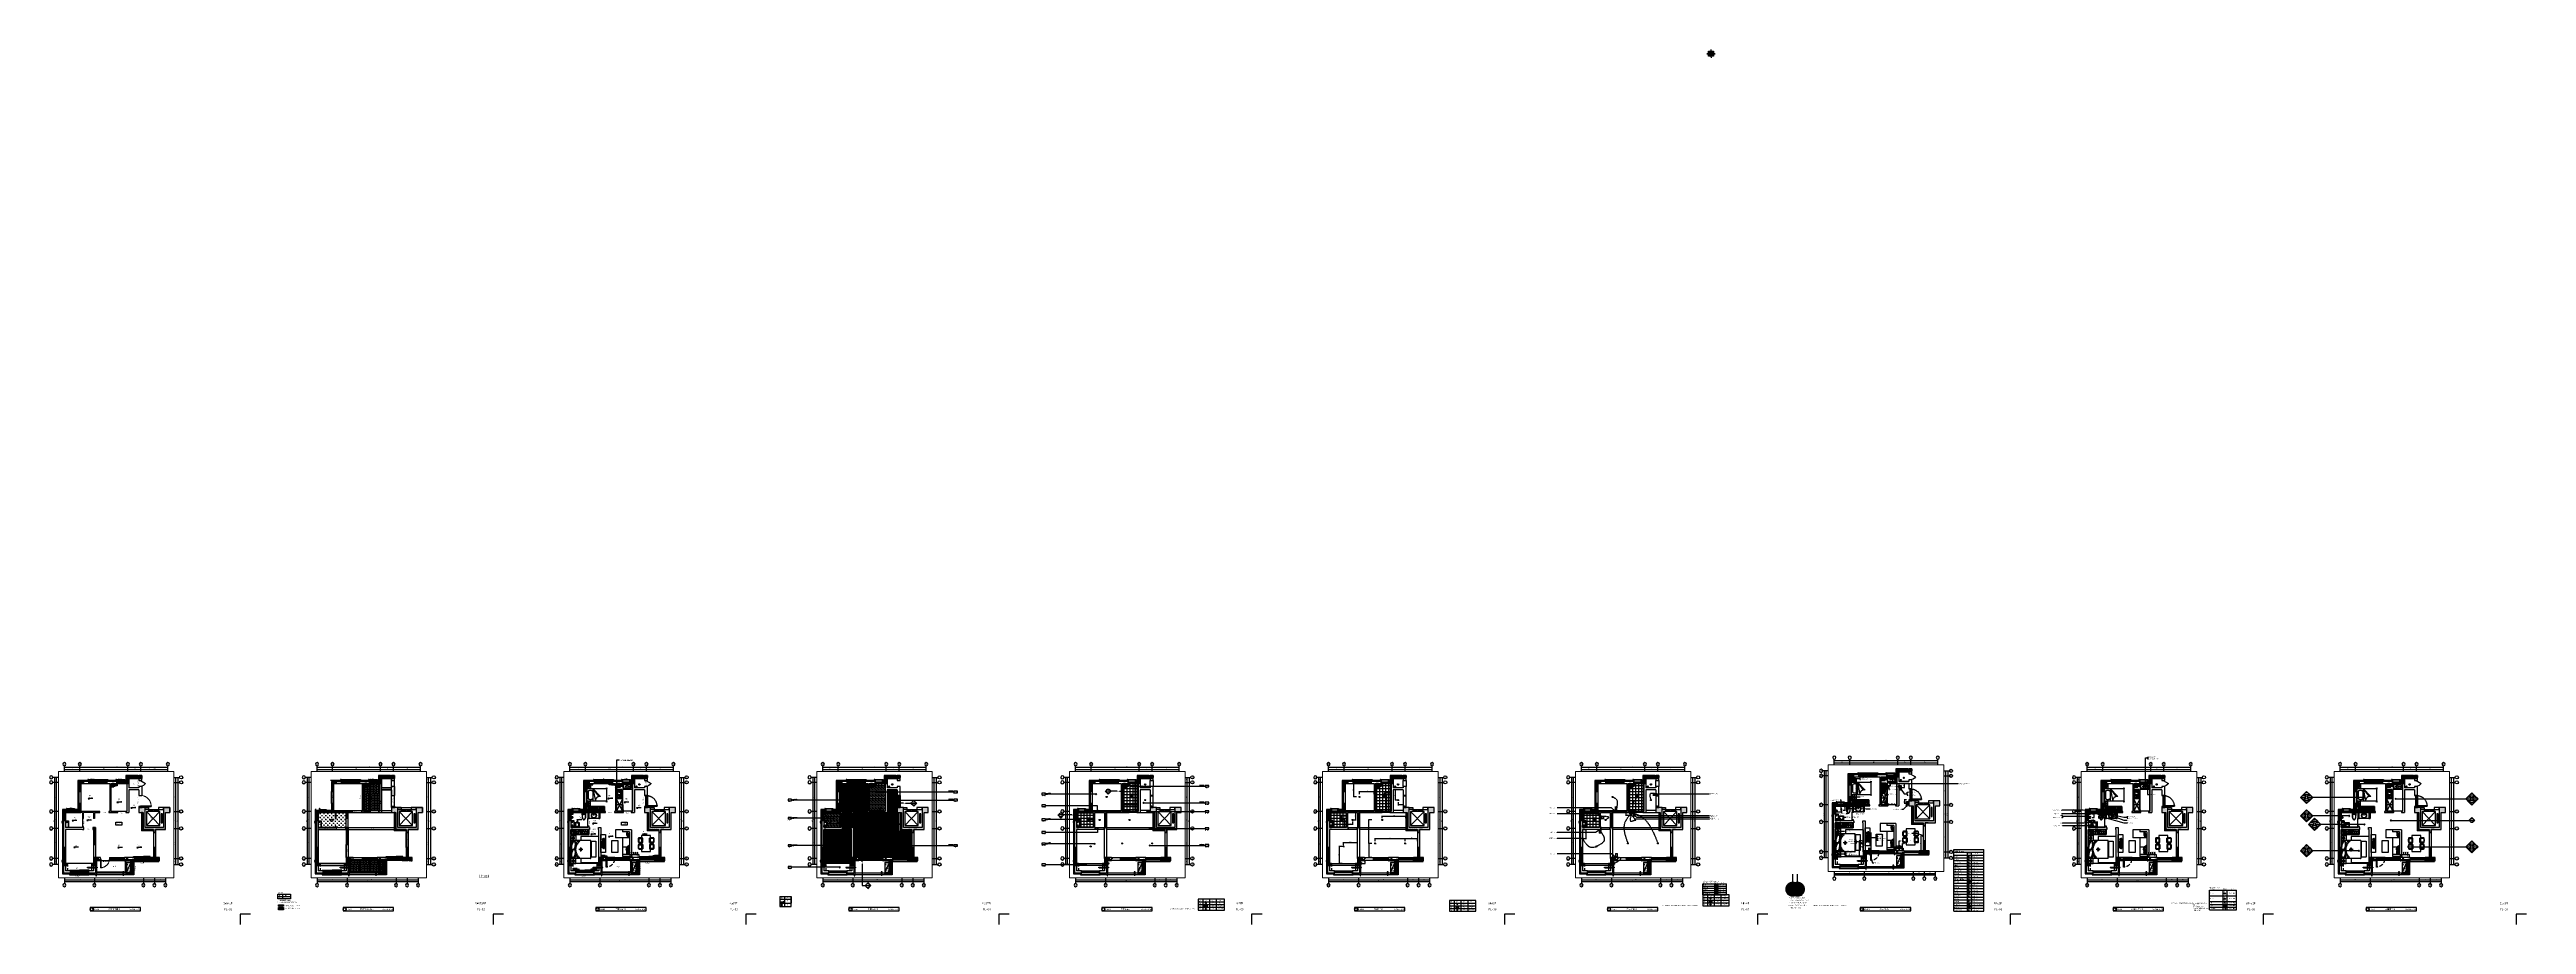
# Paper-space layout '布局1' of a CAD drawing. Header units: millimetres. Extents: x 145 to 6335, y -2153 to 32.
# The model-space entities are those that its viewports show. They can reach past a viewport. Long polylines and large blocks are cut down to what shows.
import ezdxf
from ezdxf.enums import TextEntityAlignment as Align

# ---------------------------------------------------------------- set-up
doc = ezdxf.new("R2010")
doc.units = ezdxf.units.MM
doc.header["$MEASUREMENT"] = 0
doc.set_wipeout_variables(frame=1)
for name, pattern in [('__DASH', [0.35, 0.25, -0.1]), ('CENTER2', [1.125, 0.75, -0.125, 0.125, -0.125]), ('DASH', [0.35, 0.25, -0.1])]:
    doc.linetypes.add(name, pattern=pattern)
for name, color, linetype in [('0-RefEdit0', 7, 'Continuous'), ('A-墙体-填充墙', 4, 'Continuous'), ('A-墙体-砖墙', 4, 'Continuous'), ('A-墙体-面层', 6, 'Continuous'), ('A-楼面-下部', 23, 'Continuous'), ('A-楼面-家具', 8, 'Continuous'), ('A-注释-填充', 8, 'Continuous'), ('A-电气-洞口', 171, 'Continuous'), ('A-结构-墙体', 171, 'Continuous'), ('A-给排水-设备', 132, 'Continuous'), ('AR9-剪力墙（柱）填充', 250, 'Continuous'), ('AR9-剪力墙（柱）线', 6, 'Continuous'), ('AR9-墙线', 160, 'Continuous'), ('AR9-建筑幕墙（窗）', 12, 'Continuous'), ('AR9-建筑给排水（立管）', 4, 'Continuous'), ('AR9-梁', 1, 'DASH'), ('AR9-电梯', 14, 'Continuous'), ('AR9-阳台栏杆（天花隐）', 12, 'Continuous'), ('DS-4BS-固定家具(高柜)', 30, 'Continuous'), ('DS-4BS-墙体完成面', 20, 'Continuous'), ('DS-4BS-墙体（新建）', 160, 'Continuous'), ('DS-4BS-窗帘', 136, 'Continuous'), ('E-DERISYMB', 3, 'Continuous'), ('E-TEXT-PLAN-XT', 7, 'Continuous'), ('EM-开关图标', 14, 'Continuous'), ('EM-弱电图标', 14, 'Continuous'), ('EM-强电图标', 14, 'Continuous'), ('EM-给排水图标', 14, 'Continuous'), ('FC-地漏', 144, 'Continuous'), ('FC-地面造型线', 136, 'Continuous'), ('FC-平面高差线', 144, 'Continuous'), ('FF-厨卫（地坪隐）', 31, 'Continuous'), ('FF-平面文字', 50, 'Continuous'), ('FF-活动家具', 51, 'Continuous'), ('FF-门', 20, 'Continuous'), ('FF-门套', 20, 'Continuous'), ('P-排水-设备-地漏', 50, 'Continuous'), ('P-污水-立管', 50, 'Continuous'), ('PUB_HATCH', 8, 'Continuous'), ('RC-天花灯具', 2, 'Continuous'), ('RC-天花轮廓线', 30, 'Continuous'), ('S-SLAB-TEXT', 7, 'Continuous'), ('SURFACE', 6, 'Continuous'), ('W-平面尺寸（布局）', 50, 'Continuous'), ('W-平面文字（布局）', 50, 'Continuous'), ('标高填充', 15, 'Continuous'), ('装饰', 152, 'Continuous')]:
    doc.layers.add(name, color=color, linetype=linetype)
doc.layers.add('A-注释-参考', color=242, linetype='Continuous', plot=False)
doc.styles.add('00房间名称', font='', dxfattribs={"width": 0.7})
doc.styles.add('_COMPLEX', font='COMPLEX.shx')
doc.styles.add('_TEL_ATTDEF', font='GBENOR', dxfattribs={"width": 0.8, "height": 3, "bigfont": 'GBCBIG'})
doc.styles.add('_TEL_DIM', font='', dxfattribs={"width": 0.8, "height": 3.5})
doc.styles.add('Arial', font='arial.ttf')
doc.styles.add('Ax-01-P02$0$宋体', font='', dxfattribs={"width": 0.7})
doc.styles.add('DADRI-HZ', font='hzs.shx', dxfattribs={"width": 0.7, "bigfont": 'hztxt.shx'})
doc.styles.add('HZ', font='bzxw.shx', dxfattribs={"width": 0.9, "bigfont": 'bzhz.shx'})
doc.styles.add('NAME-1', font='simhei.ttf')
doc.styles.add('NAME-2', font='swisse.ttf')
doc.styles.add('ROMANS', font='ROMANS.shx', dxfattribs={"width": 0.75})
doc.styles.get("Standard").update_dxf_attribs({"font": 'arial.ttf'})
doc.styles.add('宋体', font='', dxfattribs={"width": 0.8})
doc.styles.add('文字标注', font='')
doc.styles.add('标注文字', font='', dxfattribs={"width": 0.7})
doc.styles.add('黑体', font='simhei.ttf')
doc.styles.get('00房间名称').set_extended_font_data('SimSun')
doc.styles.get('_TEL_DIM').set_extended_font_data('SimSun')
doc.styles.get('Ax-01-P02$0$宋体').set_extended_font_data('SimSun')
doc.styles.get('宋体').set_extended_font_data('SimSun')
doc.styles.get('文字标注').set_extended_font_data('SimSun')
doc.styles.get('标注文字').set_extended_font_data('SimSun')
doc.dimstyles.new('1-75', dxfattribs={"dimscale": 75, "dimtxt": 2, "dimasz": 0.5, "dimexe": 0.5, "dimexo": 0.5, "dimgap": 0.5, "dimtad": 1, "dimdec": 0, "dimrnd": 5, "dimtxsty": 'ROMANS', "dimblk": 'DOT', "dimcen": 0.7, "dimclrd": 1, "dimclre": 1, "dimclrt": 2, "dimadec": 0, "dimazin": 0, "dimtfac": 1, "dimtdec": 0, "dimtix": 1, "dimtmove": 2, "dimatfit": 3, "dimldrblk": 'DOT', "dimfxl": 1, "dimlwd": -1, "dimarcsym": 0})
doc.dimstyles.new('标注-30', dxfattribs={"dimscale": 0, "dimtxt": 2, "dimasz": 1.2, "dimexe": 1, "dimexo": 0, "dimgap": 0.7, "dimtad": 1, "dimdec": 0, "dimlfac": 30, "dimrnd": 5, "dimzin": 0, "dimdsep": 46, "dimtxsty": '标注文字', "dimblk": 'ARCHTICK', "dimcen": 0, "dimclrd": 44, "dimclre": 44, "dimclrt": 2, "dimadec": 0, "dimazin": 0, "dimtfac": 0.5, "dimtdec": 0, "dimtix": 1, "dimtmove": 2, "dimatfit": 2, "dimldrblk": 'A', "dimfxl": 5, "dimfxlon": 1, "dimtolj": 1, "dimtzin": 0, "dimlwd": -1, "dimlwe": -1, "dimarcsym": 0})
doc.dimstyles.new('标注-40', dxfattribs={"dimscale": 0, "dimtxt": 2, "dimasz": 1.2, "dimexe": 1, "dimexo": 0, "dimgap": 0.7, "dimtad": 1, "dimdec": 0, "dimlfac": 40, "dimrnd": 5, "dimzin": 0, "dimdsep": 46, "dimtxsty": '标注文字', "dimblk": 'ARCHTICK', "dimcen": 0, "dimclrd": 44, "dimclre": 44, "dimclrt": 2, "dimadec": 0, "dimazin": 0, "dimtfac": 0.5, "dimtdec": 0, "dimtix": 1, "dimtmove": 2, "dimatfit": 2, "dimldrblk": 'A', "dimfxl": 5, "dimfxlon": 1, "dimtolj": 1, "dimtzin": 0, "dimlwd": -1, "dimlwe": -1, "dimarcsym": 0})
doc.dimstyles.new('标注-50', dxfattribs={"dimscale": 0, "dimtxt": 2, "dimasz": 1.2, "dimexe": 1, "dimexo": 0, "dimgap": 0.7, "dimtad": 1, "dimdec": 0, "dimlfac": 50, "dimrnd": 5, "dimzin": 0, "dimdsep": 46, "dimtxsty": '标注文字', "dimblk": 'ARCHTICK', "dimcen": 0, "dimclrd": 44, "dimclre": 44, "dimclrt": 2, "dimadec": 0, "dimazin": 0, "dimtfac": 0.5, "dimtdec": 0, "dimtix": 1, "dimtmove": 2, "dimatfit": 2, "dimldrblk": 'A', "dimfxl": 5, "dimfxlon": 1, "dimtolj": 1, "dimtzin": 0, "dimlwd": -1, "dimlwe": -1, "dimarcsym": 0})
doc.dimstyles.new('标注-A2A1A0', dxfattribs={"dimscale": 0, "dimtxt": 2, "dimasz": 1.2, "dimexe": 1, "dimexo": 0, "dimgap": 0.7, "dimtad": 1, "dimdec": 0, "dimzin": 0, "dimdsep": 46, "dimtxsty": '标注文字', "dimblk": 'ARCHTICK', "dimcen": 0, "dimclrd": 44, "dimclre": 44, "dimclrt": 2, "dimadec": 0, "dimazin": 0, "dimtfac": 0.5, "dimtdec": 0, "dimtix": 1, "dimtmove": 2, "dimatfit": 2, "dimldrblk": 'A', "dimfxl": 7, "dimfxlon": 1, "dimtolj": 1, "dimtzin": 0, "dimlwd": -1, "dimlwe": -1, "dimarcsym": 0})
pattern_1 = [(2e-09, (-50793.7736, 157409.3308), (5.55618969, 3.20786685), [3.70412646, -7.40825292]), (120, (-50793.7736, 157409.3308), (-5.55618903, 3.207867997), [3.70412646, -7.40825292]), (60, (-50793.7736, 157409.3308), (6.64e-07, 6.415734844), [-7.40825292, 3.70412646])]
pattern_2 = [(2e-09, (-50793.7736, 158863.649), (5.55618969, 3.20786685), [3.70412646, -7.40825292]), (120, (-50793.7736, 158863.649), (-5.55618903, 3.207867997), [3.70412646, -7.40825292]), (60, (-50793.7736, 158863.649), (6.64e-07, 6.415734844), [-7.40825292, 3.70412646])]

# ---------------------------------------------------------------- blocks, each defined once
blk = doc.blocks.new('射灯')
for points in [[(765396, -17791), (765364, -17750), (765348, -17750)], [(765396, -17791), (765348, -17831), (765364, -17831)]]:
    blk.add_hatch(color=256).paths.add_polyline_path(points)
for p, q in [((765222, -17791), (765396, -17791)), ((765297, -17865), (765297, -17716))]:
    blk.add_line(p, q)
blk.add_lwpolyline([(765348, -17831), (765396, -17791), (765348, -17750), (765364, -17750), (765396, -17791), (765364, -17831), (765348, -17831)])
blk.add_circle((765297, -17791), 49.9)
blk = doc.blocks.new('可调角度射灯')
h = blk.add_hatch(color=8)
h.paths.add_polyline_path([(765297, -18043), (765297, -18093, 0.4142136), (765347, -18043)])
h.paths.add_polyline_path([(765247, -18043), (765297, -18043), (765297, -17993, 0.4142136)])
for points in [[(765364, -18003), (765348, -18003), (765396, -18043)], [(765364, -18083), (765396, -18043), (765348, -18083)]]:
    blk.add_hatch(color=256).paths.add_polyline_path(points)
for p, q in [((765222, -18043), (765396, -18043)), ((765297, -18118), (765297, -17968))]:
    blk.add_line(p, q)
blk.add_lwpolyline([(765348, -18083), (765396, -18043), (765348, -18003), (765364, -18003), (765396, -18043), (765364, -18083), (765348, -18083)])
blk.add_circle((765297, -18043), 49.9)
blk = doc.blocks.new('筒灯')
for p, q in [((765222, -18345), (765372, -18345)), ((765297, -18420), (765297, -18270))]:
    blk.add_line(p, q)
blk.add_circle((765297, -18345), 49.9)
blk = doc.blocks.new('柜体灯')
h = blk.add_hatch(color=8)
h.paths.add_polyline_path([(765297, -18668, 0.4142136), (765317, -18648), (765297, -18648)])
h.paths.add_polyline_path([(765297, -18628, 0.4142136), (765277, -18648), (765297, -18648)])
for p, q in [((765257, -18648), (765337, -18648)), ((765297, -18687), (765297, -18608))]:
    blk.add_line(p, q)
for radius in [39.9, 20]:
    blk.add_circle((765297, -18648), radius)
blk = doc.blocks.new('防雾灯')
for p, q in [((765222, -18971), (765372, -18971)), ((765297, -19046), (765297, -18896))]:
    blk.add_line(p, q)
blk.add_lwpolyline([(765347, -19021), (765347, -18921), (765247, -18921), (765247, -19021)], close=True)
blk.add_circle((765297, -18971), 49.9)
blk = doc.blocks.new('吊顶')
at = {"linetype": 'Continuous'}
for p, q in [((764784, -19676), (764848, -19676)), ((764848, -19676), (764784, -19676)), ((765231, -19676), (764912, -19676)), ((765118, -19498), (765093, -19472)), ((765118, -19854), (765093, -19880)), ((765271, -19650), (765144, -19523)), ((765271, -19702), (765144, -19829)), ((765297, -19228), (765297, -19163)), ((765297, -19292), (765297, -19610)), ((765297, -19742), (765297, -20060)), ((765297, -20124), (765297, -20188)), ((765323, -19650), (765449, -19523)), ((765449, -19523), (765323, -19650)), ((765449, -19829), (765323, -19702)), ((765681, -19676), (765362, -19676)), ((765500, -19472), (765475, -19498)), ((765500, -19880), (765475, -19854)), ((765809, -19676), (765745, -19676)), ((765745, -19676), (765809, -19676))]:
    blk.add_line(p, q, dxfattribs=at)
at = {"linetype": 'CENTER2'}
for radius in [169, 65.7, 36.9, 32.8, 18.5]:
    blk.add_circle((765297, -19676), radius, dxfattribs=at)
for start, end in [(146.13741, 213.86272), (131.30831, 138.69169), (221.30844, 228.69181), (56.13728, 123.86259), (236.13753, 303.86259), (41.30819, 48.69156), (311.30831, 318.69169), (326.13741, 33.86247)]:
    blk.add_arc((765297, -19676), 300, start, end, dxfattribs=at)
blk = doc.blocks.new('吸顶灯')
at = {"color": 8}
for p, q in [((765259, -20500), (765172, -20500)), ((765297, -20462), (765297, -20375)), ((765297, -20625), (765297, -20537)), ((765421, -20500), (765334, -20500))]:
    blk.add_line(p, q, dxfattribs=at)
for radius in [125, 37.5]:
    blk.add_circle((765297, -20500), radius)
blk.add_circle((765297, -20500), 112, dxfattribs=at)
blk = doc.blocks.new('壁灯')
for points in [[(765217, -20872), (765215, -20894), (765220, -20899)], [(765239, -20869), (765217, -20872), (765244, -20874)], [(765217, -20872), (765244, -20874), (765239, -20869)], [(765354, -20869), (765349, -20874), (765376, -20872)], [(765376, -20872), (765374, -20899), (765379, -20894)], [(765376, -20872), (765374, -20899), (765379, -20894)]]:
    blk.add_hatch(color=256).paths.add_polyline_path(points)
h = blk.add_hatch(color=256)
h.paths.add_polyline_path([(765279, -20847), (765279, -20854), (765297, -20834)])
h.paths.add_polyline_path([(765297, -20834), (765314, -20854), (765314, -20847)])
for q in [(765217, -20872), (765297, -20834), (765376, -20872)]:
    blk.add_line((765297, -20951), q)
for points in [[(765244, -20874), (765217, -20872), (765220, -20899), (765215, -20894), (765217, -20872), (765239, -20869), (765244, -20874)], [(765222, -20951), (765372, -20951)], [(765314, -20854), (765297, -20834), (765279, -20854), (765279, -20847), (765297, -20834), (765314, -20847), (765314, -20854)], [(765349, -20874), (765376, -20872), (765374, -20899), (765379, -20894), (765376, -20872), (765354, -20869), (765349, -20874)]]:
    blk.add_lwpolyline(points)
blk.add_lwpolyline([(765265, -20962), (765329, -20962), (765329, -20951), (765265, -20951)], close=True)
for radius in [74.9, 42.8]:
    blk.add_arc((765297, -20951), radius, 0, 180)
blk = doc.blocks.new('应急筒灯')
for p, q in [((765222, -21382), (765372, -21382)), ((765297, -21307), (765297, -21457))]:
    blk.add_line(p, q)
blk.add_circle((765297, -21382), 49.9)
at = {"style": '宋体'}
blk.add_text('E', height=57.5, rotation=359.99677, dxfattribs=at).set_placement((765348, -21447))
blk = doc.blocks.new('双头斗胆灯')
h = blk.add_hatch()
h.set_pattern_fill('ANSI31', color=250, scale=3, style=0)
h.set_pattern_definition([(45, (765187.5682, -21797.6776), (-3.3676, 3.3676), [])])
h.paths.add_polyline_path([(765242, -21743), (765297, -21743, 0.4142136), (765242, -21688)])
h.paths.add_polyline_path([(765242, -21798), (765242, -21743), (765188, -21743, 0.4142136)])
h = blk.add_hatch()
h.set_pattern_fill('ANSI31', color=250, scale=3, style=0)
h.set_pattern_definition([(45, (765296.9323, -21797.6776), (-3.3676, 3.3676), [])])
h.paths.add_polyline_path([(765352, -21743), (765406, -21743, 0.4142136), (765352, -21688)])
h.paths.add_polyline_path([(765352, -21798), (765352, -21743), (765297, -21743, 0.4142136)])
for p, q in [((765157, -21743), (765437, -21743)), ((765242, -21655), (765242, -21831)), ((765352, -21655), (765352, -21831))]:
    blk.add_line(p, q)
blk.add_lwpolyline([(765422, -21815), (765422, -21670), (765172, -21670), (765172, -21815)], close=True)
at = {"color": 8}
blk.add_lwpolyline([(765407, -21801), (765407, -21685), (765187, -21685), (765187, -21801)], close=True, dxfattribs=at)
for centre in [(765242, -21743), (765352, -21743)]:
    blk.add_circle(centre, 54.8)
blk = doc.blocks.new('单头斗胆灯')
h = blk.add_hatch()
h.set_pattern_fill('ANSI31', color=250, scale=3, style=0)
h.set_pattern_definition([(45, (765189.8475, -22076.3188), (-3.3676, 3.3676), [])])
h.paths.add_polyline_path([(765245, -22022), (765299, -22022, 0.4142136), (765245, -21967)])
h.paths.add_polyline_path([(765245, -22076), (765245, -22022), (765190, -22022, 0.4142136)])
for p, q in [((765159, -22022), (765335, -22022)), ((765245, -21934), (765245, -22109))]:
    blk.add_line(p, q)
blk.add_lwpolyline([(765317, -22094), (765317, -21949), (765172, -21949), (765172, -22094)], close=True)
at = {"color": 8}
blk.add_lwpolyline([(765302, -22079), (765302, -21964), (765187, -21964), (765187, -22079)], close=True, dxfattribs=at)
blk.add_circle((765245, -22022), 54.8)
blk = doc.blocks.new('三头斗胆灯')
h = blk.add_hatch()
h.set_pattern_fill('ANSI31', color=250, scale=3, style=0)
h.set_pattern_definition([(45, (765187.471, -22383.9906), (-3.3676, 3.3676), [])])
h.paths.add_polyline_path([(765238, -22331), (765187, -22331, 0.3977515), (765238, -22384)])
h.paths.add_polyline_path([(765238, -22278), (765238, -22331), (765294, -22331, 0.4308695)])
h = blk.add_hatch()
h.set_pattern_fill('ANSI31', color=250, scale=3, style=0)
h.set_pattern_definition([(45, (765294.0296, -22384.0754), (-3.3676, 3.3676), [])])
h.paths.add_polyline_path([(765347, -22331), (765294, -22331, 0.4142136), (765347, -22384)])
h.paths.add_polyline_path([(765347, -22331), (765400, -22331, 0.4142136), (765347, -22278)])
h = blk.add_hatch()
h.set_pattern_fill('ANSI31', color=250, scale=3, style=0)
h.set_pattern_definition([(45, (765400.588, -22384.0754), (-3.3676, 3.3676), [])])
h.paths.add_polyline_path([(765457, -22331), (765401, -22331, 0.4308695), (765457, -22384)])
h.paths.add_polyline_path([(765507, -22331, 0.3977515), (765457, -22278), (765457, -22331)])
for p, q in [((765157, -22331), (765537, -22331)), ((765238, -22244), (765238, -22418)), ((765347, -22244), (765347, -22418)), ((765457, -22244), (765457, -22418))]:
    blk.add_line(p, q)
blk.add_lwpolyline([(765522, -22403), (765522, -22259), (765172, -22259), (765172, -22403)], close=True)
at = {"color": 8}
blk.add_lwpolyline([(765507, -22389), (765507, -22273), (765187, -22273), (765187, -22389)], close=True, dxfattribs=at)
for centre in [(765241, -22331), (765347, -22331), (765454, -22331)]:
    blk.add_circle(centre, 53.1)
blk = doc.blocks.new('排风扇')
at = {"color": 250}
for p, q in [((765160, -23526), (765430, -23526)), ((765160, -23546), (765430, -23546)), ((765160, -23566), (765430, -23566)), ((765160, -23586), (765430, -23586)), ((765160, -23606), (765430, -23606)), ((765160, -23626), (765430, -23626)), ((765160, -23646), (765430, -23646)), ((765160, -23666), (765430, -23666)), ((765160, -23686), (765430, -23686)), ((765160, -23706), (765430, -23706)), ((765160, -23726), (765430, -23726)), ((765160, -23746), (765430, -23746)), ((765160, -23766), (765430, -23766))]:
    blk.add_line(p, q, dxfattribs=at)
blk.add_lwpolyline([(765145, -23791), (765445, -23791), (765445, -23491), (765145, -23491)], close=True)
at = {"color": 8}
blk.add_lwpolyline([(765160, -23776), (765430, -23776), (765430, -23506), (765160, -23506)], close=True, dxfattribs=at)
blk.add_circle((765295, -23641), 9.99, dxfattribs=at)
for start, end in [(180, 225), (90, 135), (270, 315), (0, 45)]:
    blk.add_arc((765295, -23641), 110, start, end, dxfattribs=at)
for points in [[(765295, -23641), (765267, -23651), (765240, -23641), (765212, -23631), (765185, -23641)], [(765295, -23641), (765268, -23628), (765256, -23602), (765244, -23575), (765217, -23563)], [(765295, -23641), (765283, -23667), (765256, -23680), (765230, -23692), (765217, -23718)], [(765295, -23641), (765285, -23613), (765295, -23586), (765305, -23558), (765295, -23531)], [(765295, -23641), (765305, -23668), (765295, -23696), (765285, -23723), (765295, -23751)], [(765295, -23641), (765307, -23614), (765334, -23602), (765360, -23590), (765373, -23563)], [(765295, -23641), (765322, -23631), (765350, -23641), (765377, -23651), (765405, -23641)], [(765295, -23641), (765321, -23653), (765334, -23680), (765346, -23706), (765373, -23718)]]:
    blk.add_spline(points, degree=3, dxfattribs=at)
blk = doc.blocks.new('风暖浴霸')
h = blk.add_hatch()
h.set_pattern_fill('ANSI32', color=250, scale=4, angle=45, style=0)
h.set_pattern_definition([(90, (765154.946, -24342.648), (-19.05, 4e-15), []), (90, (765161.296, -24336.298), (-19.05, 4e-15), [])])
h.paths.add_polyline_path([(765335, -24083), (765155, -24083), (765155, -24343), (765335, -24343)])
h.paths.add_polyline_path([(765715, -24083), (765535, -24083), (765535, -24343), (765715, -24343)])
h = blk.add_hatch()
h.set_pattern_fill('AR-RROOF', color=250, scale=100, angle=45, style=0)
h.set_pattern_definition([(45, (765334.95, -24342.65), (107.763, 287.37), [1905, -254, 635, -127]), (45, (765409.48, -24178.31), (-209.24, 29.63), [381, -41.91, 762, -95.25]), (45, (765303.515, -24221.415), (406.806, 527.14), [1016, -177.8, 508, -127])])
h.paths.add_polyline_path([(765335, -24343), (765535, -24343), (765535, -24083), (765335, -24083)])
for p, q in [((765335, -24083), (765335, -24343)), ((765535, -24083), (765535, -24343))]:
    blk.add_line(p, q)
for points in [[(765135, -24063), (765135, -24363), (765735, -24363), (765735, -24063)], [(765155, -24083), (765155, -24343), (765715, -24343), (765715, -24083)]]:
    blk.add_lwpolyline(points, close=True)
blk = doc.blocks.new('日光灯管')
at = {"color": 8}
for p, q in [((765066, -24761, 0), (765666, -24761, 0)), ((765066, -24777, 0), (765666, -24777, 0)), ((765066, -24806, 0), (765666, -24806, 0)), ((765066, -24822, 0), (765666, -24822, 0))]:
    blk.add_line(p, q, dxfattribs=at)
blk.add_lwpolyline([(765716, -24716), (765016, -24716), (765016, -24866), (765716, -24866)], close=True)
blk.add_lwpolyline([(765711, -24721), (765021, -24721), (765021, -24861), (765711, -24861)], close=True, dxfattribs=at)
for points in [[(765066, -24751), (765066, -24831), (765041, -24831), (765041, -24751), (765066, -24751)], [(765666, -24831), (765666, -24751), (765691, -24751), (765691, -24831), (765666, -24831)]]:
    blk.add_lwpolyline(points, dxfattribs=at)
blk = doc.blocks.new('LED灯盘')
h = blk.add_hatch()
h.set_pattern_fill('AR-RROOF', color=250, scale=100, angle=45, style=0)
h.set_pattern_definition([(45, (765162.38, -26402.84), (107.763, 287.37), [1905, -254, 635, -127]), (45, (765236.91, -26238.5), (-209.24, 29.63), [381, -41.91, 762, -95.25]), (45, (765130.945, -26281.61), (406.806, 527.14), [1016, -177.8, 508, -127])])
h.paths.add_polyline_path([(765162, -26403), (765422, -26403), (765422, -26143), (765162, -26143)])
blk.add_lwpolyline([(765142, -26423), (765442, -26423), (765442, -26123), (765142, -26123)], close=True)
at = {"color": 8}
blk.add_lwpolyline([(765162, -26403), (765422, -26403), (765422, -26143), (765162, -26143)], close=True, dxfattribs=at)
blk = doc.blocks.new('格栅灯')
at = {"color": 8}
for p, q in [((765148, -25315), (765708, -25315)), ((765148, -25335), (765708, -25335)), ((765148, -25505), (765708, -25505)), ((765148, -25525), (765708, -25525)), ((765228, -25700), (765228, -25140)), ((765328, -25700), (765328, -25140)), ((765428, -25700), (765428, -25140)), ((765528, -25700), (765528, -25140)), ((765628, -25700), (765628, -25140))]:
    blk.add_line(p, q, dxfattribs=at)
blk.add_lwpolyline([(765128, -25720), (765728, -25720), (765728, -25120), (765128, -25120)], close=True)
blk.add_lwpolyline([(765148, -25700), (765708, -25700), (765708, -25140), (765148, -25140)], close=True, dxfattribs=at)
blk = doc.blocks.new('图名图号')
at = {"color": 1, "ltscale": 0.01}
blk.add_lwpolyline([(3338.4, 10756.7), (3312.4, 10756.7), (3312.4, 10730.7)], dxfattribs=at)
at = {"color": 1, "lineweight": 0, "style": 'NAME-1'}
for tag, p in [('家具平面布置图', (3280.4, 10779.9)), ('十至十一层', (3280.4, 10784.9))]:
    blk.add_attdef(tag, text='', height=3.2, dxfattribs=at).set_placement(p, align=Align.MIDDLE)
at = {"color": 1, "style": 'NAME-1'}
blk.add_attdef('IN-1-01', text='', height=5, dxfattribs=at).set_placement((3280.4, 10767.9), align=Align.MIDDLE)
blk = doc.blocks.new('*U12')
at = {"color": 44}
blk.add_line((-54.9, 0), (-54.9, 8), dxfattribs=at)
blk.add_lwpolyline([(-62.9, 0), (62.9, 0), (62.9, 8), (-62.9, 8)], close=True, dxfattribs=at)
at = {"color": 44, "ltscale": 250}
blk.add_circle((-58.9, 4), 4, dxfattribs=at)
at = {"color": 2, "style": 'NAME-1'}
blk.add_attdef('PL', text='', height=3.5, dxfattribs=at).set_placement((-58.9, 4), align=Align.MIDDLE)
at = {"color": 2, "style": 'NAME-2'}
blk.add_attdef('PLAN', text='', height=3.5, dxfattribs=at).set_placement((-52.9, 4), align=Align.MIDDLE_LEFT)
at = {"color": 2, "style": 'NAME-1'}
blk.add_attdef('平面布置图', text='', height=3.5, dxfattribs=at).set_placement((-2.8, 2.3), align=Align.CENTER)
blk.add_attdef('SCALE:1/100', text='', height=3.5, dxfattribs=at).set_placement((62.9, 4), align=Align.MIDDLE_RIGHT)
blk = doc.blocks.new('_Dot')
at = {"color": 0, "linetype": 'ByBlock', "lineweight": -2}
blk.add_line((-0.5, 0), (-1, 0), dxfattribs=at)
at = {"color": 0, "linetype": 'ByBlock', "const_width": 0.5}
blk.add_lwpolyline([(-0.25, 0, 1), (0.25, 0, 1)], format="xyb", close=True, dxfattribs=at)
blk = doc.blocks.new('_ArchTick')
at = {"color": 0, "linetype": 'ByBlock', "const_width": 0.4}
blk.add_lwpolyline([(-0.5, -0.5), (0.5, 0.5)], dxfattribs=at)
blk = doc.blocks.new('*D119')
at = {"color": 44, "ltscale": 0.03, "transparency": 16777216}
for p, q in [((7046.2, 68.6), (7046.2, 72.6)), ((7051, 71.6), (7046.2, 71.6)), ((7051, 68.6), (7051, 72.6))]:
    blk.add_line(p, q, dxfattribs=at)
at = {"layer": 'Defpoints', "color": 0, "ltscale": 0.03, "transparency": 16777216}
for p in [(7046.2, 71.6), (7046.2, 68.6), (7051, 68.6)]:
    blk.add_point(p, dxfattribs=at)
at = {"color": 44, "ltscale": 0.03, "transparency": 16777216, "xscale": 1.199999999999999, "yscale": 1.199999999999999, "zscale": 1.199999999999999, "rotation": 180}
blk.add_blockref('_ArchTick', (7046.2, 71.6), dxfattribs=at)
at = {"color": 44, "ltscale": 0.03, "transparency": 16777216, "xscale": 1.199999999999999, "yscale": 1.199999999999999, "zscale": 1.199999999999999}
blk.add_blockref('_ArchTick', (7051, 71.6), dxfattribs=at)
at = {"color": 2, "ltscale": 0.03, "transparency": 16777216, "insert": (7048.6, 73.3), "char_height": 2, "attachment_point": 5, "style": '标注文字'}
blk.add_mtext('\\A1;150', dxfattribs=at)
blk = doc.blocks.new('A')
at = {"color": 50}
for p, q in [((-0.4, 0), (-2.1, 0)), ((-1.4, 1.1), (-1.1, 1.4)), ((-1.4, 1.1), (-0.4, 0)), ((-1.4, -1.1), (-0.4, 0)), ((-1.1, 1.4), (0, 0)), ((-1.1, -1.4), (0, 0)), ((-1.4, -1.1), (-1.1, -1.4))]:
    blk.add_line(p, q, dxfattribs=at)
blk = doc.blocks.new('网络E')
at = {"color": 1}
blk.add_lwpolyline([(25946, 29864), (26032, 29864), (26032, 29778), (25946, 29778)], close=True, dxfattribs=at)
at = {"color": 8, "ltscale": 0.5}
blk.add_lwpolyline([(25948, 29862), (26030, 29862), (26030, 29779), (25948, 29779)], close=True, dxfattribs=at)
at = {"color": 8, "ltscale": 50}
blk.add_lwpolyline([(26017, 29848), (25961, 29848), (25961, 29793), (26017, 29793)], close=True, dxfattribs=at)
for points in [[(25989, 29813), (25987, 29813), (25987, 29815), (25986, 29815), (25986, 29817), (25983, 29817), (25983, 29827), (25989, 29827)], [(25989, 29813), (25991, 29813), (25991, 29815), (25992, 29815), (25992, 29817), (25995, 29817), (25995, 29827), (25989, 29827)]]:
    blk.add_lwpolyline(points, dxfattribs=at)
at = {"color": 8, "ltscale": 50, "style": 'Arial'}
blk.add_text('TO', height=6.36, dxfattribs=at).set_placement((25984, 29800))
blk = doc.blocks.new('*U113')
blk.add_blockref('网络E', (-25946, -29778))
blk = doc.blocks.new('单开')
at = {"color": 1}
blk.add_lwpolyline([(745267, -11793), (745353, -11793), (745353, -11879), (745267, -11879)], close=True, dxfattribs=at)
at = {"color": 8, "ltscale": 0.5}
for points in [[(745268, -11795), (745351, -11795), (745351, -11877), (745268, -11877)], [(745279, -11806), (745340, -11806), (745340, -11866), (745279, -11866)], [(745281, -11807), (745338, -11807), (745338, -11865), (745281, -11865)], [(745337, -11812), (745283, -11812), (745283, -11817), (745337, -11817)]]:
    blk.add_lwpolyline(points, close=True, dxfattribs=at)
blk = doc.blocks.new('*U117')
blk.add_blockref('单开', (-745267, 11879))
blk = doc.blocks.new('*D120')
at = {"color": 44, "transparency": 16777216}
for p, q in [((7051, 68.6), (7051, 72.6)), ((7051, 71.6), (7062.7, 71.6)), ((7062.7, 68.5), (7062.7, 72.6))]:
    blk.add_line(p, q, dxfattribs=at)
at = {"layer": 'Defpoints', "color": 0, "transparency": 16777216}
for p in [(7051, 68.6), (7062.7, 71.6), (7062.7, 68.5)]:
    blk.add_point(p, dxfattribs=at)
at = {"color": 44, "transparency": 16777216, "xscale": 1.199999999999999, "yscale": 1.199999999999999, "zscale": 1.199999999999999, "rotation": 180}
blk.add_blockref('_ArchTick', (7051, 71.6), dxfattribs=at)
at = {"color": 44, "transparency": 16777216, "xscale": 1.199999999999999, "yscale": 1.199999999999999, "zscale": 1.199999999999999}
blk.add_blockref('_ArchTick', (7062.7, 71.6), dxfattribs=at)
at = {"color": 2, "transparency": 16777216, "insert": (7056.8, 73.3), "char_height": 2, "attachment_point": 5, "style": '标注文字'}
blk.add_mtext('\\A1;300', dxfattribs=at)
blk = doc.blocks.new('*U149')
at = {"color": 44}
blk.add_line((0, -32), (0, -18), dxfattribs=at)
blk.add_circle((0, -14), 4, dxfattribs=at)
at = {"color": 50, "style": 'NAME-1'}
blk.add_attdef('1', text='', height=4, dxfattribs=at).set_placement((0, -14), align=Align.MIDDLE)
blk = doc.blocks.new('*U15')
at = {"color": 44}
blk.add_line((18, -14), (4, -14), dxfattribs=at)
blk.add_circle((0, -14), 4, dxfattribs=at)
at = {"color": 50, "style": 'NAME-1'}
blk.add_attdef('1', text='', height=4, dxfattribs=at).set_placement((0, -14), align=Align.MIDDLE)
blk = doc.blocks.new('*U14')
at = {"color": 44}
blk.add_line((0, 4), (0, -10), dxfattribs=at)
blk.add_circle((0, -14), 4, dxfattribs=at)
at = {"color": 50, "style": 'NAME-1'}
blk.add_attdef('1', text='', height=4, dxfattribs=at).set_placement((0, -14), align=Align.MIDDLE)
blk = doc.blocks.new('*D290')
at = {"layer": 'Defpoints', "color": 0, "transparency": 16777216}
for p in [(2.5, -12.5), (77.5, -12.5), (77.5, -17.5)]:
    blk.add_point(p, dxfattribs=at)
at = {"layer": 'FF-平面文字', "color": 44, "transparency": 16777216}
for p, q in [((2.5, -12.5), (2.5, -18.5)), ((2.5, -17.5), (77.5, -17.5)), ((77.5, -12.5), (77.5, -18.5))]:
    blk.add_line(p, q, dxfattribs=at)
at = {"layer": 'FF-平面文字', "color": 44, "transparency": 16777216, "xscale": 1.199999999999999, "yscale": 1.199999999999999, "zscale": 1.199999999999999, "rotation": 180}
blk.add_blockref('_ArchTick', (2.5, -17.5), dxfattribs=at)
at = {"layer": 'FF-平面文字', "color": 44, "transparency": 16777216, "xscale": 1.199999999999999, "yscale": 1.199999999999999, "zscale": 1.199999999999999}
blk.add_blockref('_ArchTick', (77.5, -17.5), dxfattribs=at)
at = {"layer": 'FF-平面文字', "color": 2, "transparency": 16777216, "insert": (40, -15.8), "char_height": 2, "attachment_point": 5, "style": '标注文字'}
blk.add_mtext('\\A1;3000', dxfattribs=at)
blk = doc.blocks.new('*D291')
at = {"layer": 'Defpoints', "color": 0, "transparency": 16777216}
for p in [(77.5, -12.5), (200, -12.5), (200, -17.5)]:
    blk.add_point(p, dxfattribs=at)
at = {"layer": 'FF-平面文字', "color": 44, "transparency": 16777216}
for p, q in [((77.5, -12.5), (77.5, -18.5)), ((77.5, -17.5), (200, -17.5)), ((200, -12.5), (200, -18.5))]:
    blk.add_line(p, q, dxfattribs=at)
at = {"layer": 'FF-平面文字', "color": 44, "transparency": 16777216, "xscale": 1.199999999999999, "yscale": 1.199999999999999, "zscale": 1.199999999999999, "rotation": 180}
blk.add_blockref('_ArchTick', (77.5, -17.5), dxfattribs=at)
at = {"layer": 'FF-平面文字', "color": 44, "transparency": 16777216, "xscale": 1.199999999999999, "yscale": 1.199999999999999, "zscale": 1.199999999999999}
blk.add_blockref('_ArchTick', (200, -17.5), dxfattribs=at)
at = {"layer": 'FF-平面文字', "color": 2, "transparency": 16777216, "insert": (138.7, -15.8), "char_height": 2, "attachment_point": 5, "style": '标注文字'}
blk.add_mtext('\\A1;4900', dxfattribs=at)
blk = doc.blocks.new('*D292')
at = {"layer": 'Defpoints', "color": 0, "transparency": 16777216}
for p in [(200, -12.5), (227.5, -12.5), (227.5, -17.5)]:
    blk.add_point(p, dxfattribs=at)
at = {"layer": 'FF-平面文字', "color": 44, "transparency": 16777216}
for p, q in [((200, -12.5), (200, -18.5)), ((200, -17.5), (227.5, -17.5)), ((227.5, -12.5), (227.5, -18.5))]:
    blk.add_line(p, q, dxfattribs=at)
at = {"layer": 'FF-平面文字', "color": 44, "transparency": 16777216, "xscale": 1.199999999999999, "yscale": 1.199999999999999, "zscale": 1.199999999999999, "rotation": 180}
blk.add_blockref('_ArchTick', (200, -17.5), dxfattribs=at)
at = {"layer": 'FF-平面文字', "color": 44, "transparency": 16777216, "xscale": 1.199999999999999, "yscale": 1.199999999999999, "zscale": 1.199999999999999}
blk.add_blockref('_ArchTick', (227.5, -17.5), dxfattribs=at)
at = {"layer": 'FF-平面文字', "color": 2, "transparency": 16777216, "insert": (213.8, -15.8), "char_height": 2, "attachment_point": 5, "style": '标注文字'}
blk.add_mtext('\\A1;1100', dxfattribs=at)
blk = doc.blocks.new('*D293')
at = {"layer": 'Defpoints', "color": 0, "transparency": 16777216}
for p in [(227.5, -12.5), (255, -12.5), (255, -17.5)]:
    blk.add_point(p, dxfattribs=at)
at = {"layer": 'FF-平面文字', "color": 44, "transparency": 16777216}
for p, q in [((227.5, -12.5), (227.5, -18.5)), ((227.5, -17.5), (255, -17.5)), ((255, -12.5), (255, -18.5))]:
    blk.add_line(p, q, dxfattribs=at)
at = {"layer": 'FF-平面文字', "color": 44, "transparency": 16777216, "xscale": 1.199999999999999, "yscale": 1.199999999999999, "zscale": 1.199999999999999, "rotation": 180}
blk.add_blockref('_ArchTick', (227.5, -17.5), dxfattribs=at)
at = {"layer": 'FF-平面文字', "color": 44, "transparency": 16777216, "xscale": 1.199999999999999, "yscale": 1.199999999999999, "zscale": 1.199999999999999}
blk.add_blockref('_ArchTick', (255, -17.5), dxfattribs=at)
at = {"layer": 'FF-平面文字', "color": 2, "transparency": 16777216, "insert": (241.3, -15.8), "char_height": 2, "attachment_point": 5, "style": '标注文字'}
blk.add_mtext('\\A1;1100', dxfattribs=at)
blk = doc.blocks.new('*D294')
at = {"layer": 'Defpoints', "color": 0, "transparency": 16777216}
for p in [(2.5, -12.5), (2.5, -21.9), (255, -12.5)]:
    blk.add_point(p, dxfattribs=at)
at = {"layer": 'FF-平面文字', "color": 44, "transparency": 16777216}
for p, q in [((2.5, -16.9), (2.5, -22.9)), ((255, -21.9), (2.5, -21.9)), ((255, -16.9), (255, -22.9))]:
    blk.add_line(p, q, dxfattribs=at)
at = {"layer": 'FF-平面文字', "color": 44, "transparency": 16777216, "xscale": 1.199999999999999, "yscale": 1.199999999999999, "zscale": 1.199999999999999, "rotation": 180}
blk.add_blockref('_ArchTick', (2.5, -21.9), dxfattribs=at)
at = {"layer": 'FF-平面文字', "color": 44, "transparency": 16777216, "xscale": 1.199999999999999, "yscale": 1.199999999999999, "zscale": 1.199999999999999}
blk.add_blockref('_ArchTick', (255, -21.9), dxfattribs=at)
at = {"layer": 'FF-平面文字', "color": 2, "transparency": 16777216, "insert": (128.8, -20.2), "char_height": 2, "attachment_point": 5, "style": '标注文字'}
blk.add_mtext('\\A1;10100', dxfattribs=at)
blk = doc.blocks.new('*D295')
at = {"layer": 'Defpoints', "color": 0, "transparency": 16777216}
for p in [(-17.5, 36.2), (-12.5, 36.2), (-12.5, 21.2)]:
    blk.add_point(p, dxfattribs=at)
at = {"layer": 'FF-平面文字', "color": 44, "transparency": 16777216}
for p, q in [((-12.5, 36.2), (-18.5, 36.2)), ((-12.5, 21.2), (-18.5, 21.2)), ((-17.5, 21.2), (-17.5, 36.2))]:
    blk.add_line(p, q, dxfattribs=at)
at = {"layer": 'FF-平面文字', "color": 44, "transparency": 16777216, "xscale": 1.199999999999999, "yscale": 1.199999999999999, "zscale": 1.199999999999999}
for p, rotation in [((-17.5, 36.2), 90), ((-17.5, 21.2), 270)]:
    blk.add_blockref('_ArchTick', p, dxfattribs=dict(at, rotation=rotation))
at = {"layer": 'FF-平面文字', "color": 2, "transparency": 16777216, "insert": (-19.2, 28.7), "char_height": 2, "attachment_point": 5, "rotation": 90, "style": '标注文字'}
blk.add_mtext('\\A1;600', dxfattribs=at)
blk = doc.blocks.new('*D296')
at = {"layer": 'Defpoints', "color": 0, "transparency": 16777216}
for p in [(-17.5, 111.3), (-12.5, 111.3), (-12.5, 36.2)]:
    blk.add_point(p, dxfattribs=at)
at = {"layer": 'FF-平面文字', "color": 44, "transparency": 16777216}
for p, q in [((-12.5, 111.3), (-18.5, 111.3)), ((-17.5, 36.2), (-17.5, 111.3)), ((-12.5, 36.2), (-18.5, 36.2))]:
    blk.add_line(p, q, dxfattribs=at)
at = {"layer": 'FF-平面文字', "color": 44, "transparency": 16777216, "xscale": 1.199999999999999, "yscale": 1.199999999999999, "zscale": 1.199999999999999}
for p, rotation in [((-17.5, 111.3), 90), ((-17.5, 36.2), 270)]:
    blk.add_blockref('_ArchTick', p, dxfattribs=dict(at, rotation=rotation))
at = {"layer": 'FF-平面文字', "color": 2, "transparency": 16777216, "insert": (-19.2, 73.8), "char_height": 2, "attachment_point": 5, "rotation": 90, "style": '标注文字'}
blk.add_mtext('\\A1;3000', dxfattribs=at)
blk = doc.blocks.new('*D297')
at = {"layer": 'Defpoints', "color": 0, "transparency": 16777216}
for p in [(-17.5, 153.7), (-12.5, 153.7), (-12.5, 111.3)]:
    blk.add_point(p, dxfattribs=at)
at = {"layer": 'FF-平面文字', "color": 44, "transparency": 16777216}
for p, q in [((-12.5, 153.7), (-18.5, 153.7)), ((-17.5, 111.3), (-17.5, 153.7)), ((-12.5, 111.3), (-18.5, 111.3))]:
    blk.add_line(p, q, dxfattribs=at)
at = {"layer": 'FF-平面文字', "color": 44, "transparency": 16777216, "xscale": 1.199999999999999, "yscale": 1.199999999999999, "zscale": 1.199999999999999}
for p, rotation in [((-17.5, 153.7), 90), ((-17.5, 111.3), 270)]:
    blk.add_blockref('_ArchTick', p, dxfattribs=dict(at, rotation=rotation))
at = {"layer": 'FF-平面文字', "color": 2, "transparency": 16777216, "insert": (-19.2, 132.5), "char_height": 2, "attachment_point": 5, "rotation": 90, "style": '标注文字'}
blk.add_mtext('\\A1;1700', dxfattribs=at)
blk = doc.blocks.new('*D298')
at = {"layer": 'Defpoints', "color": 0, "transparency": 16777216}
for p in [(-17.5, 226.2), (-12.5, 226.2), (-12.5, 153.7)]:
    blk.add_point(p, dxfattribs=at)
at = {"layer": 'FF-平面文字', "color": 44, "transparency": 16777216}
for p, q in [((-12.5, 226.2), (-18.5, 226.2)), ((-17.5, 153.7), (-17.5, 226.2)), ((-12.5, 153.7), (-18.5, 153.7))]:
    blk.add_line(p, q, dxfattribs=at)
at = {"layer": 'FF-平面文字', "color": 44, "transparency": 16777216, "xscale": 1.199999999999999, "yscale": 1.199999999999999, "zscale": 1.199999999999999}
for p, rotation in [((-17.5, 226.2), 90), ((-17.5, 153.7), 270)]:
    blk.add_blockref('_ArchTick', p, dxfattribs=dict(at, rotation=rotation))
at = {"layer": 'FF-平面文字', "color": 2, "transparency": 16777216, "insert": (-19.2, 190), "char_height": 2, "attachment_point": 5, "rotation": 90, "style": '标注文字'}
blk.add_mtext('\\A1;2900', dxfattribs=at)
blk = doc.blocks.new('*D299')
at = {"layer": 'Defpoints', "color": 0, "transparency": 16777216}
for p in [(-17.5, 238.7), (-12.5, 238.7), (-12.5, 226.2)]:
    blk.add_point(p, dxfattribs=at)
at = {"layer": 'FF-平面文字', "color": 44, "transparency": 16777216}
for p, q in [((-12.5, 238.7), (-18.5, 238.7)), ((-12.5, 226.2), (-18.5, 226.2)), ((-17.5, 226.2), (-17.5, 238.7))]:
    blk.add_line(p, q, dxfattribs=at)
at = {"layer": 'FF-平面文字', "color": 44, "transparency": 16777216, "xscale": 1.199999999999999, "yscale": 1.199999999999999, "zscale": 1.199999999999999}
for p, rotation in [((-17.5, 238.7), 90), ((-17.5, 226.2), 270)]:
    blk.add_blockref('_ArchTick', p, dxfattribs=dict(at, rotation=rotation))
at = {"layer": 'FF-平面文字', "color": 2, "transparency": 16777216, "insert": (-19.2, 232.5), "char_height": 2, "attachment_point": 5, "rotation": 90, "style": '标注文字'}
blk.add_mtext('\\A1;500', dxfattribs=at)
blk = doc.blocks.new('*D300')
at = {"layer": 'Defpoints', "color": 0, "transparency": 16777216}
for p in [(-12.5, 238.7), (-22.5, 21.2), (-12.5, 21.2)]:
    blk.add_point(p, dxfattribs=at)
at = {"layer": 'FF-平面文字', "color": 44, "transparency": 16777216}
for p, q in [((-17.5, 238.7), (-23.5, 238.7)), ((-22.5, 238.7), (-22.5, 21.2)), ((-17.5, 21.2), (-23.5, 21.2))]:
    blk.add_line(p, q, dxfattribs=at)
at = {"layer": 'FF-平面文字', "color": 44, "transparency": 16777216, "xscale": 1.199999999999999, "yscale": 1.199999999999999, "zscale": 1.199999999999999}
for p, rotation in [((-22.5, 238.7), 90), ((-22.5, 21.2), 270)]:
    blk.add_blockref('_ArchTick', p, dxfattribs=dict(at, rotation=rotation))
at = {"layer": 'FF-平面文字', "color": 2, "transparency": 16777216, "insert": (-24.2, 130), "char_height": 2, "attachment_point": 5, "rotation": 90, "style": '标注文字'}
blk.add_mtext('\\A1;8700', dxfattribs=at)
blk = doc.blocks.new('*D301')
at = {"layer": 'Defpoints', "color": 0, "transparency": 16777216}
for p in [(2.5, 253.7), (41.2, 258.7), (41.2, 253.7)]:
    blk.add_point(p, dxfattribs=at)
at = {"layer": 'FF-平面文字', "color": 44, "transparency": 16777216}
for p, q in [((2.5, 253.7), (2.5, 259.7)), ((2.5, 258.7), (41.2, 258.7)), ((41.2, 253.7), (41.2, 259.7))]:
    blk.add_line(p, q, dxfattribs=at)
at = {"layer": 'FF-平面文字', "color": 44, "transparency": 16777216, "xscale": 1.199999999999999, "yscale": 1.199999999999999, "zscale": 1.199999999999999, "rotation": 180}
blk.add_blockref('_ArchTick', (2.5, 258.7), dxfattribs=at)
at = {"layer": 'FF-平面文字', "color": 44, "transparency": 16777216, "xscale": 1.199999999999999, "yscale": 1.199999999999999, "zscale": 1.199999999999999}
blk.add_blockref('_ArchTick', (41.2, 258.7), dxfattribs=at)
at = {"layer": 'FF-平面文字', "color": 2, "transparency": 16777216, "insert": (21.9, 260.4), "char_height": 2, "attachment_point": 5, "style": '标注文字'}
blk.add_mtext('\\A1;1550', dxfattribs=at)
blk = doc.blocks.new('*D302')
at = {"layer": 'Defpoints', "color": 0, "transparency": 16777216}
for p in [(41.2, 253.7), (161.2, 258.7), (161.2, 253.7)]:
    blk.add_point(p, dxfattribs=at)
at = {"layer": 'FF-平面文字', "color": 44, "transparency": 16777216}
for p, q in [((41.2, 253.7), (41.2, 259.7)), ((41.2, 258.7), (161.2, 258.7)), ((161.2, 253.7), (161.2, 259.7))]:
    blk.add_line(p, q, dxfattribs=at)
at = {"layer": 'FF-平面文字', "color": 44, "transparency": 16777216, "xscale": 1.199999999999999, "yscale": 1.199999999999999, "zscale": 1.199999999999999, "rotation": 180}
blk.add_blockref('_ArchTick', (41.2, 258.7), dxfattribs=at)
at = {"layer": 'FF-平面文字', "color": 44, "transparency": 16777216, "xscale": 1.199999999999999, "yscale": 1.199999999999999, "zscale": 1.199999999999999}
blk.add_blockref('_ArchTick', (161.2, 258.7), dxfattribs=at)
at = {"layer": 'FF-平面文字', "color": 2, "transparency": 16777216, "insert": (101.2, 260.4), "char_height": 2, "attachment_point": 5, "style": '标注文字'}
blk.add_mtext('\\A1;4800', dxfattribs=at)
blk = doc.blocks.new('*D303')
at = {"layer": 'Defpoints', "color": 0, "transparency": 16777216}
for p in [(161.2, 253.7), (193.7, 258.7), (193.7, 253.7)]:
    blk.add_point(p, dxfattribs=at)
at = {"layer": 'FF-平面文字', "color": 44, "transparency": 16777216}
for p, q in [((161.2, 253.7), (161.2, 259.7)), ((161.2, 258.7), (193.7, 258.7)), ((193.7, 253.7), (193.7, 259.7))]:
    blk.add_line(p, q, dxfattribs=at)
at = {"layer": 'FF-平面文字', "color": 44, "transparency": 16777216, "xscale": 1.199999999999999, "yscale": 1.199999999999999, "zscale": 1.199999999999999, "rotation": 180}
blk.add_blockref('_ArchTick', (161.2, 258.7), dxfattribs=at)
at = {"layer": 'FF-平面文字', "color": 44, "transparency": 16777216, "xscale": 1.199999999999999, "yscale": 1.199999999999999, "zscale": 1.199999999999999}
blk.add_blockref('_ArchTick', (193.7, 258.7), dxfattribs=at)
at = {"layer": 'FF-平面文字', "color": 2, "transparency": 16777216, "insert": (177.5, 260.4), "char_height": 2, "attachment_point": 5, "style": '标注文字'}
blk.add_mtext('\\A1;1300', dxfattribs=at)
blk = doc.blocks.new('*D304')
at = {"layer": 'Defpoints', "color": 0, "transparency": 16777216}
for p in [(193.7, 253.7), (261.3, 258.7), (261.3, 253.7)]:
    blk.add_point(p, dxfattribs=at)
at = {"layer": 'FF-平面文字', "color": 44, "transparency": 16777216}
for p, q in [((193.7, 253.7), (193.7, 259.7)), ((193.7, 258.7), (261.3, 258.7)), ((261.3, 253.7), (261.3, 259.7))]:
    blk.add_line(p, q, dxfattribs=at)
at = {"layer": 'FF-平面文字', "color": 44, "transparency": 16777216, "xscale": 1.199999999999999, "yscale": 1.199999999999999, "zscale": 1.199999999999999, "rotation": 180}
blk.add_blockref('_ArchTick', (193.7, 258.7), dxfattribs=at)
at = {"layer": 'FF-平面文字', "color": 44, "transparency": 16777216, "xscale": 1.199999999999999, "yscale": 1.199999999999999, "zscale": 1.199999999999999}
blk.add_blockref('_ArchTick', (261.3, 258.7), dxfattribs=at)
at = {"layer": 'FF-平面文字', "color": 2, "transparency": 16777216, "insert": (227.5, 260.4), "char_height": 2, "attachment_point": 5, "style": '标注文字'}
blk.add_mtext('\\A1;2700', dxfattribs=at)
blk = doc.blocks.new('*D305')
at = {"layer": 'Defpoints', "color": 0, "transparency": 16777216}
for p in [(2.5, 263.7), (2.5, 253.7), (261.3, 253.7)]:
    blk.add_point(p, dxfattribs=at)
at = {"layer": 'FF-平面文字', "color": 44, "transparency": 16777216}
for p, q in [((2.5, 258.7), (2.5, 264.7)), ((261.3, 263.7), (2.5, 263.7)), ((261.3, 258.7), (261.3, 264.7))]:
    blk.add_line(p, q, dxfattribs=at)
at = {"layer": 'FF-平面文字', "color": 44, "transparency": 16777216, "xscale": 1.199999999999999, "yscale": 1.199999999999999, "zscale": 1.199999999999999, "rotation": 180}
blk.add_blockref('_ArchTick', (2.5, 263.7), dxfattribs=at)
at = {"layer": 'FF-平面文字', "color": 44, "transparency": 16777216, "xscale": 1.199999999999999, "yscale": 1.199999999999999, "zscale": 1.199999999999999}
blk.add_blockref('_ArchTick', (261.3, 263.7), dxfattribs=at)
at = {"layer": 'FF-平面文字', "color": 2, "transparency": 16777216, "insert": (131.9, 265.4), "char_height": 2, "attachment_point": 5, "style": '标注文字'}
blk.add_mtext('\\A1;10350', dxfattribs=at)
blk = doc.blocks.new('*D306')
at = {"layer": 'Defpoints', "color": 0, "transparency": 16777216}
for p in [(276.2, 36.2), (276.2, 21.2), (281.2, 36.2)]:
    blk.add_point(p, dxfattribs=at)
at = {"layer": 'FF-平面文字', "color": 44, "transparency": 16777216}
for p, q in [((276.2, 36.2), (282.2, 36.2)), ((276.2, 21.2), (282.2, 21.2)), ((281.2, 21.2), (281.2, 36.2))]:
    blk.add_line(p, q, dxfattribs=at)
at = {"layer": 'FF-平面文字', "color": 44, "transparency": 16777216, "xscale": 1.199999999999999, "yscale": 1.199999999999999, "zscale": 1.199999999999999}
for p, rotation in [((281.2, 36.2), 90), ((281.2, 21.2), 270)]:
    blk.add_blockref('_ArchTick', p, dxfattribs=dict(at, rotation=rotation))
at = {"layer": 'FF-平面文字', "color": 2, "transparency": 16777216, "insert": (279.5, 28.7), "char_height": 2, "attachment_point": 5, "rotation": 90, "style": '标注文字'}
blk.add_mtext('\\A1;600', dxfattribs=at)
blk = doc.blocks.new('*D307')
at = {"layer": 'Defpoints', "color": 0, "transparency": 16777216}
for p in [(276.2, 111.2), (281.2, 111.2), (276.2, 36.2)]:
    blk.add_point(p, dxfattribs=at)
at = {"layer": 'FF-平面文字', "color": 44, "transparency": 16777216}
for p, q in [((276.2, 111.2), (282.2, 111.2)), ((281.2, 36.2), (281.2, 111.2)), ((276.2, 36.2), (282.2, 36.2))]:
    blk.add_line(p, q, dxfattribs=at)
at = {"layer": 'FF-平面文字', "color": 44, "transparency": 16777216, "xscale": 1.199999999999999, "yscale": 1.199999999999999, "zscale": 1.199999999999999}
for p, rotation in [((281.2, 111.2), 90), ((281.2, 36.2), 270)]:
    blk.add_blockref('_ArchTick', p, dxfattribs=dict(at, rotation=rotation))
at = {"layer": 'FF-平面文字', "color": 2, "transparency": 16777216, "insert": (279.5, 73.7), "char_height": 2, "attachment_point": 5, "rotation": 90, "style": '标注文字'}
blk.add_mtext('\\A1;3000', dxfattribs=at)
blk = doc.blocks.new('*D308')
at = {"layer": 'Defpoints', "color": 0, "transparency": 16777216}
for p in [(276.2, 153.7), (281.2, 153.7), (276.2, 111.2)]:
    blk.add_point(p, dxfattribs=at)
at = {"layer": 'FF-平面文字', "color": 44, "transparency": 16777216}
for p, q in [((276.2, 153.7), (282.2, 153.7)), ((281.2, 111.2), (281.2, 153.7)), ((276.2, 111.2), (282.2, 111.2))]:
    blk.add_line(p, q, dxfattribs=at)
at = {"layer": 'FF-平面文字', "color": 44, "transparency": 16777216, "xscale": 1.199999999999999, "yscale": 1.199999999999999, "zscale": 1.199999999999999}
for p, rotation in [((281.2, 153.7), 90), ((281.2, 111.2), 270)]:
    blk.add_blockref('_ArchTick', p, dxfattribs=dict(at, rotation=rotation))
at = {"layer": 'FF-平面文字', "color": 2, "transparency": 16777216, "insert": (279.5, 132.5), "char_height": 2, "attachment_point": 5, "rotation": 90, "style": '标注文字'}
blk.add_mtext('\\A1;1700', dxfattribs=at)
blk = doc.blocks.new('*D309')
at = {"layer": 'Defpoints', "color": 0, "transparency": 16777216}
for p in [(276.2, 226.2), (281.2, 226.2), (276.2, 153.7)]:
    blk.add_point(p, dxfattribs=at)
at = {"layer": 'FF-平面文字', "color": 44, "transparency": 16777216}
for p, q in [((276.2, 226.2), (282.2, 226.2)), ((281.2, 153.7), (281.2, 226.2)), ((276.2, 153.7), (282.2, 153.7))]:
    blk.add_line(p, q, dxfattribs=at)
at = {"layer": 'FF-平面文字', "color": 44, "transparency": 16777216, "xscale": 1.199999999999999, "yscale": 1.199999999999999, "zscale": 1.199999999999999}
for p, rotation in [((281.2, 226.2), 90), ((281.2, 153.7), 270)]:
    blk.add_blockref('_ArchTick', p, dxfattribs=dict(at, rotation=rotation))
at = {"layer": 'FF-平面文字', "color": 2, "transparency": 16777216, "insert": (279.5, 190), "char_height": 2, "attachment_point": 5, "rotation": 90, "style": '标注文字'}
blk.add_mtext('\\A1;2900', dxfattribs=at)
blk = doc.blocks.new('*D310')
at = {"layer": 'Defpoints', "color": 0, "transparency": 16777216}
for p in [(276.2, 238.7), (276.2, 226.2), (281.2, 238.7)]:
    blk.add_point(p, dxfattribs=at)
at = {"layer": 'FF-平面文字', "color": 44, "transparency": 16777216}
for p, q in [((276.2, 238.7), (282.2, 238.7)), ((276.2, 226.2), (282.2, 226.2)), ((281.2, 226.2), (281.2, 238.7))]:
    blk.add_line(p, q, dxfattribs=at)
at = {"layer": 'FF-平面文字', "color": 44, "transparency": 16777216, "xscale": 1.199999999999999, "yscale": 1.199999999999999, "zscale": 1.199999999999999}
for p, rotation in [((281.2, 238.7), 90), ((281.2, 226.2), 270)]:
    blk.add_blockref('_ArchTick', p, dxfattribs=dict(at, rotation=rotation))
at = {"layer": 'FF-平面文字', "color": 2, "transparency": 16777216, "insert": (279.5, 232.5), "char_height": 2, "attachment_point": 5, "rotation": 90, "style": '标注文字'}
blk.add_mtext('\\A1;500', dxfattribs=at)
blk = doc.blocks.new('*D311')
at = {"layer": 'Defpoints', "color": 0, "transparency": 16777216}
for p in [(276.2, 238.7), (276.2, 21.2), (286.2, 21.2)]:
    blk.add_point(p, dxfattribs=at)
at = {"layer": 'FF-平面文字', "color": 44, "transparency": 16777216}
for p, q in [((281.2, 238.7), (287.2, 238.7)), ((286.2, 238.7), (286.2, 21.2)), ((281.2, 21.2), (287.2, 21.2))]:
    blk.add_line(p, q, dxfattribs=at)
at = {"layer": 'FF-平面文字', "color": 44, "transparency": 16777216, "xscale": 1.199999999999999, "yscale": 1.199999999999999, "zscale": 1.199999999999999}
for p, rotation in [((286.2, 238.7), 90), ((286.2, 21.2), 270)]:
    blk.add_blockref('_ArchTick', p, dxfattribs=dict(at, rotation=rotation))
at = {"layer": 'FF-平面文字', "color": 2, "transparency": 16777216, "insert": (284.5, 130), "char_height": 2, "attachment_point": 5, "rotation": 90, "style": '标注文字'}
blk.add_mtext('\\A1;8700', dxfattribs=at)
blk = doc.blocks.new('平面标高')
at = {"ltscale": 0.5}
h = blk.add_hatch(color=44, dxfattribs=at)
h.dxf.hatch_style = 1
h.paths.add_polyline_path([(1.7, 1.7), (-1.7, 1.7), (0, 0)])
at = {"color": 44}
for p, q in [((0, 0), (-1.7, 1.7)), ((-1.7, 1.7), (10.2, 1.7)), ((-1.7, 0), (1.7, 0)), ((0, 0), (1.7, 1.7))]:
    blk.add_line(p, q, dxfattribs=at)
at = {"color": 50, "ltscale": 20, "style": 'NAME-1'}
blk.add_attdef('±0.000', text='', height=2, dxfattribs=at).set_placement((10, 2.1), align=Align.RIGHT)
blk = doc.blocks.new('地面标高')
at = {"ltscale": 0.5}
h = blk.add_hatch(color=0, dxfattribs=at)
h.dxf.hatch_style = 1
h.paths.add_polyline_path([(2.1, 2.1), (-2.1, 2.1), (0, 0)])
at = {"color": 0}
for p, q in [((0, 0), (-2.1, 2.1)), ((-2.1, 2.1), (12.8, 2.1)), ((-2.1, 0), (2.1, 0)), ((0, 0), (2.1, 2.1))]:
    blk.add_line(p, q, dxfattribs=at)
at = {"color": 0, "ltscale": 20, "style": 'NAME-1'}
blk.add_attdef('±0.000', text='', height=2.5, dxfattribs=at).set_placement((12.5, 2.6), align=Align.RIGHT)
blk = doc.blocks.new('材质标注')
at = {"color": 0}
blk.add_lwpolyline([(1382.8, 10100.4), (1382.8, 10096.4), (1391.8, 10096.4), (1391.8, 10100.4)], close=True, dxfattribs=at)
at = {"color": 2, "style": '宋体'}
for tag, p in [('石膏板', (1382.8, 10094.4)), ('白色乳胶漆', (1382.8, 10091.4))]:
    blk.add_attdef(tag, text='', height=2, dxfattribs=at).set_placement(p, align=Align.MIDDLE_LEFT)
blk.add_attdef('PT-01', text='', height=2, dxfattribs=at).set_placement((1387.3, 10098.4), align=Align.MIDDLE_CENTER)
blk = doc.blocks.new('*D313')
at = {"layer": 'Defpoints', "color": 0, "transparency": 16777216}
for p in [(3379, -1958.5), (3414, -1948.6), (3414, -1965.1)]:
    blk.add_point(p, dxfattribs=at)
at = {"layer": 'FF-门套', "color": 44, "transparency": 16777216}
for p, q in [((3379, -1955.6), (3379, -1947.6)), ((3379, -1948.6), (3414, -1948.6)), ((3414, -1955.6), (3414, -1947.6))]:
    blk.add_line(p, q, dxfattribs=at)
at = {"layer": 'FF-门套', "color": 44, "transparency": 16777216, "xscale": 1.199999999999999, "yscale": 1.199999999999999, "zscale": 1.199999999999999, "rotation": 180}
blk.add_blockref('_ArchTick', (3379, -1948.6), dxfattribs=at)
at = {"layer": 'FF-门套', "color": 44, "transparency": 16777216, "xscale": 1.199999999999999, "yscale": 1.199999999999999, "zscale": 1.199999999999999}
blk.add_blockref('_ArchTick', (3414, -1948.6), dxfattribs=at)
at = {"layer": 'FF-门套', "color": 2, "transparency": 16777216, "insert": (3396.5, -1946.9), "char_height": 2, "attachment_point": 5, "style": '标注文字'}
blk.add_mtext('\\A1;1400', dxfattribs=at)
blk = doc.blocks.new('*D314')
at = {"layer": 'Defpoints', "color": 0, "transparency": 16777216}
for p in [(3379, -1958.5), (3368.4, -2001), (3377.5, -2001)]:
    blk.add_point(p, dxfattribs=at)
at = {"layer": 'FF-门套', "color": 44, "transparency": 16777216}
for p, q in [((3375.4, -1958.5), (3367.4, -1958.5)), ((3368.4, -1958.5), (3368.4, -2001)), ((3375.4, -2001), (3367.4, -2001))]:
    blk.add_line(p, q, dxfattribs=at)
at = {"layer": 'FF-门套', "color": 44, "transparency": 16777216, "xscale": 1.199999999999999, "yscale": 1.199999999999999, "zscale": 1.199999999999999}
for p, rotation in [((3368.4, -1958.5), 90), ((3368.4, -2001), 270)]:
    blk.add_blockref('_ArchTick', p, dxfattribs=dict(at, rotation=rotation))
at = {"layer": 'FF-门套', "color": 2, "transparency": 16777216, "insert": (3366.7, -1979.8), "char_height": 2, "attachment_point": 5, "rotation": 90, "style": '标注文字'}
blk.add_mtext('\\A1;1700', dxfattribs=at)
blk = doc.blocks.new('*D315')
at = {"layer": 'Defpoints', "color": 0, "transparency": 16777216}
for p in [(3457.7, -1951), (3442.4, -1986), (3454, -1986)]:
    blk.add_point(p, dxfattribs=at)
at = {"layer": 'FF-门套', "color": 44, "transparency": 16777216}
for p, q in [((3449.4, -1951), (3441.4, -1951)), ((3442.4, -1951), (3442.4, -1986)), ((3449.4, -1986), (3441.4, -1986))]:
    blk.add_line(p, q, dxfattribs=at)
at = {"layer": 'FF-门套', "color": 44, "transparency": 16777216, "xscale": 1.199999999999999, "yscale": 1.199999999999999, "zscale": 1.199999999999999}
for p, rotation in [((3442.4, -1951), 90), ((3442.4, -1986), 270)]:
    blk.add_blockref('_ArchTick', p, dxfattribs=dict(at, rotation=rotation))
at = {"layer": 'FF-门套', "color": 2, "transparency": 16777216, "insert": (3440.7, -1968.5), "char_height": 2, "attachment_point": 5, "rotation": 90, "style": '标注文字'}
blk.add_mtext('\\A1;1400', dxfattribs=at)
blk = doc.blocks.new('*D316')
at = {"layer": 'Defpoints', "color": 0, "transparency": 16777216}
for p in [(3457.7, -1951), (3532.7, -1938.7), (3532.7, -1951)]:
    blk.add_point(p, dxfattribs=at)
at = {"layer": 'FF-门套', "color": 44, "transparency": 16777216}
for p, q in [((3457.7, -1945.7), (3457.7, -1937.7)), ((3457.7, -1938.7), (3532.7, -1938.7)), ((3532.7, -1945.7), (3532.7, -1937.7))]:
    blk.add_line(p, q, dxfattribs=at)
at = {"layer": 'FF-门套', "color": 44, "transparency": 16777216, "xscale": 1.199999999999999, "yscale": 1.199999999999999, "zscale": 1.199999999999999, "rotation": 180}
blk.add_blockref('_ArchTick', (3457.7, -1938.7), dxfattribs=at)
at = {"layer": 'FF-门套', "color": 44, "transparency": 16777216, "xscale": 1.199999999999999, "yscale": 1.199999999999999, "zscale": 1.199999999999999}
blk.add_blockref('_ArchTick', (3532.7, -1938.7), dxfattribs=at)
at = {"layer": 'FF-门套', "color": 2, "transparency": 16777216, "insert": (3495.2, -1937), "char_height": 2, "attachment_point": 5, "style": '标注文字'}
blk.add_mtext('\\A1;3000', dxfattribs=at)
blk = doc.blocks.new('*D317')
at = {"layer": 'Defpoints', "color": 0, "transparency": 16777216}
for p in [(3532.7, -1951), (3564, -1938.7), (3564, -1946.7)]:
    blk.add_point(p, dxfattribs=at)
at = {"layer": 'FF-门套', "color": 44, "transparency": 16777216}
for p, q in [((3532.7, -1945.7), (3532.7, -1937.7)), ((3532.7, -1938.7), (3564, -1938.7)), ((3564, -1945.7), (3564, -1937.7))]:
    blk.add_line(p, q, dxfattribs=at)
at = {"layer": 'FF-门套', "color": 44, "transparency": 16777216, "xscale": 1.199999999999999, "yscale": 1.199999999999999, "zscale": 1.199999999999999, "rotation": 180}
blk.add_blockref('_ArchTick', (3532.7, -1938.7), dxfattribs=at)
at = {"layer": 'FF-门套', "color": 44, "transparency": 16777216, "xscale": 1.199999999999999, "yscale": 1.199999999999999, "zscale": 1.199999999999999}
blk.add_blockref('_ArchTick', (3564, -1938.7), dxfattribs=at)
at = {"layer": 'FF-门套', "color": 2, "transparency": 16777216, "insert": (3548.4, -1937), "char_height": 2, "attachment_point": 5, "style": '标注文字'}
blk.add_mtext('\\A1;1250', dxfattribs=at)
blk = doc.blocks.new('*D318')
at = {"layer": 'Defpoints', "color": 0, "transparency": 16777216}
for p in [(3389, -1893.7), (3389, -1903.3), (3401.5, -1892.3)]:
    blk.add_point(p, dxfattribs=at)
at = {"layer": 'FF-门套', "color": 44, "transparency": 16777216}
for p, q in [((3389, -1896.3), (3389, -1904.3)), ((3401.5, -1903.3), (3389, -1903.3)), ((3401.5, -1896.3), (3401.5, -1904.3))]:
    blk.add_line(p, q, dxfattribs=at)
at = {"layer": 'FF-门套', "color": 44, "transparency": 16777216, "xscale": 1.199999999999999, "yscale": 1.199999999999999, "zscale": 1.199999999999999, "rotation": 180}
blk.add_blockref('_ArchTick', (3389, -1903.3), dxfattribs=at)
at = {"layer": 'FF-门套', "color": 44, "transparency": 16777216, "xscale": 1.199999999999999, "yscale": 1.199999999999999, "zscale": 1.199999999999999}
blk.add_blockref('_ArchTick', (3401.5, -1903.3), dxfattribs=at)
at = {"layer": 'FF-门套', "color": 2, "transparency": 16777216, "insert": (3395.2, -1901.6), "char_height": 2, "attachment_point": 5, "style": '标注文字'}
blk.add_mtext('\\A1;500', dxfattribs=at)
blk = doc.blocks.new('*D319')
at = {"layer": 'Defpoints', "color": 0, "transparency": 16777216}
for p in [(3401.5, -1873.5), (3401.5, -1892.3), (3409.5, -1873.5)]:
    blk.add_point(p, dxfattribs=at)
at = {"layer": 'FF-门套', "color": 44, "transparency": 16777216}
for p, q in [((3402.5, -1873.5), (3410.5, -1873.5)), ((3402.5, -1892.3), (3410.5, -1892.3)), ((3409.5, -1892.3), (3409.5, -1873.5))]:
    blk.add_line(p, q, dxfattribs=at)
at = {"layer": 'FF-门套', "color": 44, "transparency": 16777216, "xscale": 1.199999999999999, "yscale": 1.199999999999999, "zscale": 1.199999999999999}
for p, rotation in [((3409.5, -1873.5), 90), ((3409.5, -1892.3), 270)]:
    blk.add_blockref('_ArchTick', p, dxfattribs=dict(at, rotation=rotation))
at = {"layer": 'FF-门套', "color": 2, "transparency": 16777216, "insert": (3407.8, -1882.9), "char_height": 2, "attachment_point": 5, "rotation": 90, "style": '标注文字'}
blk.add_mtext('\\A1;750', dxfattribs=at)
blk = doc.blocks.new('*D320')
at = {"layer": 'Defpoints', "color": 0, "transparency": 16777216}
for p in [(3485, -1832.5), (3487.2, -1832.5), (3484.2, -1870.5)]:
    blk.add_point(p, dxfattribs=at)
at = {"layer": 'FF-门套', "color": 44, "transparency": 16777216}
for p, q in [((3485, -1832.5), (3488.2, -1832.5)), ((3487.2, -1870.5), (3487.2, -1832.5)), ((3484.2, -1870.5), (3488.2, -1870.5))]:
    blk.add_line(p, q, dxfattribs=at)
at = {"layer": 'FF-门套', "color": 44, "transparency": 16777216, "xscale": 1.199999999999999, "yscale": 1.199999999999999, "zscale": 1.199999999999999}
for p, rotation in [((3487.2, -1832.5), 90), ((3487.2, -1870.5), 270)]:
    blk.add_blockref('_ArchTick', p, dxfattribs=dict(at, rotation=rotation))
at = {"layer": 'FF-门套', "color": 2, "transparency": 16777216, "insert": (3485.5, -1851.5), "char_height": 2, "attachment_point": 5, "rotation": 90, "style": '标注文字'}
blk.add_mtext('\\A1;1520', dxfattribs=at)
blk = doc.blocks.new('*D321')
at = {"layer": 'Defpoints', "color": 0, "transparency": 16777216}
for p in [(3481.2, -1825.7), (3481.2, -1828.8), (3497.2, -1827.9)]:
    blk.add_point(p, dxfattribs=at)
at = {"layer": 'FF-门套', "color": 44, "transparency": 16777216}
for p, q in [((3481.2, -1828.8), (3481.2, -1824.7)), ((3497.2, -1825.7), (3481.2, -1825.7)), ((3497.2, -1827.9), (3497.2, -1824.7))]:
    blk.add_line(p, q, dxfattribs=at)
at = {"layer": 'FF-门套', "color": 44, "transparency": 16777216, "xscale": 1.199999999999999, "yscale": 1.199999999999999, "zscale": 1.199999999999999, "rotation": 180}
blk.add_blockref('_ArchTick', (3481.2, -1825.7), dxfattribs=at)
at = {"layer": 'FF-门套', "color": 44, "transparency": 16777216, "xscale": 1.199999999999999, "yscale": 1.199999999999999, "zscale": 1.199999999999999}
blk.add_blockref('_ArchTick', (3497.2, -1825.7), dxfattribs=at)
at = {"layer": 'FF-门套', "color": 2, "transparency": 16777216, "insert": (3489.2, -1824), "char_height": 2, "attachment_point": 5, "style": '标注文字'}
blk.add_mtext('\\A1;640', dxfattribs=at)
blk = doc.blocks.new('*D322')
at = {"layer": 'Defpoints', "color": 0, "transparency": 16777216}
for p in [(3515.2, -1842.9), (3515.2, -1854.9), (3527.7, -1847.1)]:
    blk.add_point(p, dxfattribs=at)
at = {"layer": 'FF-门套', "color": 44, "transparency": 16777216}
for p, q in [((3515.2, -1847.9), (3515.2, -1855.9)), ((3527.7, -1854.9), (3515.2, -1854.9)), ((3527.7, -1847.9), (3527.7, -1855.9))]:
    blk.add_line(p, q, dxfattribs=at)
at = {"layer": 'FF-门套', "color": 44, "transparency": 16777216, "xscale": 1.199999999999999, "yscale": 1.199999999999999, "zscale": 1.199999999999999, "rotation": 180}
blk.add_blockref('_ArchTick', (3515.2, -1854.9), dxfattribs=at)
at = {"layer": 'FF-门套', "color": 44, "transparency": 16777216, "xscale": 1.199999999999999, "yscale": 1.199999999999999, "zscale": 1.199999999999999}
blk.add_blockref('_ArchTick', (3527.7, -1854.9), dxfattribs=at)
at = {"layer": 'FF-门套', "color": 2, "transparency": 16777216, "insert": (3521.5, -1853.2), "char_height": 2, "attachment_point": 5, "style": '标注文字'}
blk.add_mtext('\\A1;500', dxfattribs=at)
blk = doc.blocks.new('*D323')
at = {"layer": 'Defpoints', "color": 0, "transparency": 16777216}
for p in [(3508.8, -1817.3), (3515.2, -1817.3), (3515.2, -1842.9)]:
    blk.add_point(p, dxfattribs=at)
at = {"layer": 'FF-门套', "color": 44, "transparency": 16777216}
for p, q in [((3515.2, -1817.3), (3507.8, -1817.3)), ((3515.2, -1842.9), (3507.8, -1842.9)), ((3508.8, -1842.9), (3508.8, -1817.3))]:
    blk.add_line(p, q, dxfattribs=at)
at = {"layer": 'FF-门套', "color": 44, "transparency": 16777216, "xscale": 1.199999999999999, "yscale": 1.199999999999999, "zscale": 1.199999999999999}
for p, rotation in [((3508.8, -1817.3), 90), ((3508.8, -1842.9), 270)]:
    blk.add_blockref('_ArchTick', p, dxfattribs=dict(at, rotation=rotation))
at = {"layer": 'FF-门套', "color": 2, "transparency": 16777216, "insert": (3507.1, -1830.1), "char_height": 2, "attachment_point": 5, "rotation": 90, "style": '标注文字'}
blk.add_mtext('\\A1;1025', dxfattribs=at)
blk = doc.blocks.new('*D324')
at = {"layer": 'Defpoints', "color": 0, "transparency": 16777216}
for p in [(3419, -1834.8), (3455.2, -1821.3), (3455.2, -1830)]:
    blk.add_point(p, dxfattribs=at)
at = {"layer": 'FF-门套', "color": 44, "transparency": 16777216}
for p, q in [((3419, -1828.3), (3419, -1820.3)), ((3419, -1821.3), (3455.2, -1821.3)), ((3455.2, -1828.3), (3455.2, -1820.3))]:
    blk.add_line(p, q, dxfattribs=at)
at = {"layer": 'FF-门套', "color": 44, "transparency": 16777216, "xscale": 1.199999999999999, "yscale": 1.199999999999999, "zscale": 1.199999999999999, "rotation": 180}
blk.add_blockref('_ArchTick', (3419, -1821.3), dxfattribs=at)
at = {"layer": 'FF-门套', "color": 44, "transparency": 16777216, "xscale": 1.199999999999999, "yscale": 1.199999999999999, "zscale": 1.199999999999999}
blk.add_blockref('_ArchTick', (3455.2, -1821.3), dxfattribs=at)
at = {"layer": 'FF-门套', "color": 2, "transparency": 16777216, "insert": (3437.1, -1819.6), "char_height": 2, "attachment_point": 5, "style": '标注文字'}
blk.add_mtext('\\A1;1450', dxfattribs=at)
blk = doc.blocks.new('*D325')
at = {"layer": 'Defpoints', "color": 0, "transparency": 16777216}
for p in [(3404.7, -1801), (3419, -1801), (3419, -1834.8)]:
    blk.add_point(p, dxfattribs=at)
at = {"layer": 'FF-门套', "color": 44, "transparency": 16777216}
for p, q in [((3411.7, -1801), (3403.7, -1801)), ((3411.7, -1834.8), (3403.7, -1834.8)), ((3404.7, -1834.8), (3404.7, -1801))]:
    blk.add_line(p, q, dxfattribs=at)
at = {"layer": 'FF-门套', "color": 44, "transparency": 16777216, "xscale": 1.199999999999999, "yscale": 1.199999999999999, "zscale": 1.199999999999999}
for p, rotation in [((3404.7, -1801), 90), ((3404.7, -1834.8), 270)]:
    blk.add_blockref('_ArchTick', p, dxfattribs=dict(at, rotation=rotation))
at = {"layer": 'FF-门套', "color": 2, "transparency": 16777216, "insert": (3403, -1817.9), "char_height": 2, "attachment_point": 5, "rotation": 90, "style": '标注文字'}
blk.add_mtext('\\A1;1350', dxfattribs=at)
blk = doc.blocks.new('*D326')
at = {"layer": 'Defpoints', "color": 0, "transparency": 16777216}
for p in [(3418.1, -1993.5), (3421.5, -2001), (3432.1, -2001)]:
    blk.add_point(p, dxfattribs=at)
at = {"layer": 'FF-门套', "color": 44, "transparency": 16777216}
for p, q in [((3425.1, -1993.5), (3433.1, -1993.5)), ((3425.1, -2001), (3433.1, -2001)), ((3432.1, -1993.5), (3432.1, -2001))]:
    blk.add_line(p, q, dxfattribs=at)
at = {"layer": 'FF-门套', "color": 44, "transparency": 16777216, "xscale": 1.199999999999999, "yscale": 1.199999999999999, "zscale": 1.199999999999999}
for p, rotation in [((3432.1, -1993.5), 90), ((3432.1, -2001), 270)]:
    blk.add_blockref('_ArchTick', p, dxfattribs=dict(at, rotation=rotation))
at = {"layer": 'FF-门套', "color": 2, "transparency": 16777216, "insert": (3430.4, -1997.3), "char_height": 2, "attachment_point": 5, "rotation": 90, "style": '标注文字'}
blk.add_mtext('\\A1;300', dxfattribs=at)
blk = doc.blocks.new('*D327')
at = {"layer": 'Defpoints', "color": 0, "transparency": 16777216}
for p in [(4059.7, -1976.8), (4059.7, -1986), (4063.5, -1986)]:
    blk.add_point(p, dxfattribs=at)
at = {"layer": 'FF-门套', "color": 44, "transparency": 16777216}
for p, q in [((4059.7, -1976.8), (4058.5, -1976.8)), ((4059.7, -1983.8), (4059.7, -1975.8)), ((4063.5, -1976.8), (4059.7, -1976.8)), ((4063.5, -1983.8), (4063.5, -1975.8)), ((4063.5, -1976.8), (4064.7, -1976.8))]:
    blk.add_line(p, q, dxfattribs=at)
at = {"layer": 'FF-门套', "color": 44, "transparency": 16777216, "xscale": 1.199999999999999, "yscale": 1.199999999999999, "zscale": 1.199999999999999}
blk.add_blockref('_ArchTick', (4059.7, -1976.8), dxfattribs=at)
at = {"layer": 'FF-门套', "color": 44, "transparency": 16777216, "xscale": 1.199999999999999, "yscale": 1.199999999999999, "zscale": 1.199999999999999, "rotation": 180}
blk.add_blockref('_ArchTick', (4063.5, -1976.8), dxfattribs=at)
at = {"layer": 'FF-门套', "color": 2, "transparency": 16777216, "insert": (4061.6, -1975.1), "char_height": 2, "attachment_point": 5, "style": '标注文字'}
blk.add_mtext('\\A1;150', dxfattribs=at)
blk = doc.blocks.new('*D328')
at = {"layer": 'Defpoints', "color": 0, "transparency": 16777216}
for p in [(4153.4, -1831), (4159.7, -1827.3), (4159.7, -1831)]:
    blk.add_point(p, dxfattribs=at)
at = {"layer": 'FF-门套', "color": 44, "transparency": 16777216}
for p, q in [((4159.7, -1827.3), (4152.4, -1827.3)), ((4159.7, -1831), (4152.4, -1831)), ((4153.4, -1827.3), (4153.4, -1826.1)), ((4153.4, -1827.3), (4153.4, -1831)), ((4153.4, -1831), (4153.4, -1832.2))]:
    blk.add_line(p, q, dxfattribs=at)
at = {"layer": 'FF-门套', "color": 44, "transparency": 16777216, "xscale": 1.199999999999999, "yscale": 1.199999999999999, "zscale": 1.199999999999999}
for p, rotation in [((4153.4, -1827.3), 270), ((4153.4, -1831), 90)]:
    blk.add_blockref('_ArchTick', p, dxfattribs=dict(at, rotation=rotation))
at = {"layer": 'FF-门套', "color": 2, "transparency": 16777216, "insert": (4151.7, -1829.1), "char_height": 2, "attachment_point": 5, "rotation": 90, "style": '标注文字'}
blk.add_mtext('\\A1;150', dxfattribs=at)
blk = doc.blocks.new('*D329')
at = {"layer": 'Defpoints', "color": 0, "transparency": 16777216}
for p in [(4018.2, -1884.8), (4018.5, -1888.5), (4028.4, -1888.5)]:
    blk.add_point(p, dxfattribs=at)
at = {"layer": 'FF-门套', "color": 44, "transparency": 16777216}
for p, q in [((4021.4, -1884.8), (4029.4, -1884.8)), ((4021.4, -1888.5), (4029.4, -1888.5)), ((4028.4, -1884.8), (4028.4, -1883.6)), ((4028.4, -1884.8), (4028.4, -1888.5)), ((4028.4, -1888.5), (4028.4, -1889.7))]:
    blk.add_line(p, q, dxfattribs=at)
at = {"layer": 'FF-门套', "color": 44, "transparency": 16777216, "xscale": 1.199999999999999, "yscale": 1.199999999999999, "zscale": 1.199999999999999}
for p, rotation in [((4028.4, -1884.8), 270), ((4028.4, -1888.5), 90)]:
    blk.add_blockref('_ArchTick', p, dxfattribs=dict(at, rotation=rotation))
at = {"layer": 'FF-门套', "color": 2, "transparency": 16777216, "insert": (4026.7, -1886.6), "char_height": 2, "attachment_point": 5, "rotation": 90, "style": '标注文字'}
blk.add_mtext('\\A1;150', dxfattribs=at)
blk = doc.blocks.new('*D330')
at = {"layer": 'Defpoints', "color": 0, "transparency": 16777216}
for p in [(4018.5, -1918.1), (4022.2, -1916), (4018.5, -1924.9)]:
    blk.add_point(p, dxfattribs=at)
at = {"layer": 'FF-门套', "color": 44, "transparency": 16777216}
for p, q in [((4018.5, -1918.1), (4018.5, -1925.9)), ((4022.2, -1917.9), (4022.2, -1925.9)), ((4018.5, -1924.9), (4017.3, -1924.9)), ((4022.2, -1924.9), (4018.5, -1924.9)), ((4022.2, -1924.9), (4023.4, -1924.9))]:
    blk.add_line(p, q, dxfattribs=at)
at = {"layer": 'FF-门套', "color": 44, "transparency": 16777216, "xscale": 1.199999999999999, "yscale": 1.199999999999999, "zscale": 1.199999999999999}
blk.add_blockref('_ArchTick', (4018.5, -1924.9), dxfattribs=at)
at = {"layer": 'FF-门套', "color": 44, "transparency": 16777216, "xscale": 1.199999999999999, "yscale": 1.199999999999999, "zscale": 1.199999999999999, "rotation": 180}
blk.add_blockref('_ArchTick', (4022.2, -1924.9), dxfattribs=at)
at = {"layer": 'FF-门套', "color": 2, "transparency": 16777216, "insert": (4020.4, -1923.2), "char_height": 2, "attachment_point": 5, "style": '标注文字'}
blk.add_mtext('\\A1;150', dxfattribs=at)
blk = doc.blocks.new('*D331')
at = {"layer": 'Defpoints', "color": 0, "transparency": 16777216}
for p in [(4103.5, -1873.5), (4103.5, -1883.1), (4107.2, -1873.5)]:
    blk.add_point(p, dxfattribs=at)
at = {"layer": 'FF-门套', "color": 44, "transparency": 16777216}
for p, q in [((4103.5, -1883.1), (4102.3, -1883.1)), ((4103.5, -1876.1), (4103.5, -1884.1)), ((4107.2, -1883.1), (4103.5, -1883.1)), ((4107.2, -1876.1), (4107.2, -1884.1)), ((4107.2, -1883.1), (4108.4, -1883.1))]:
    blk.add_line(p, q, dxfattribs=at)
at = {"layer": 'FF-门套', "color": 44, "transparency": 16777216, "xscale": 1.199999999999999, "yscale": 1.199999999999999, "zscale": 1.199999999999999}
blk.add_blockref('_ArchTick', (4103.5, -1883.1), dxfattribs=at)
at = {"layer": 'FF-门套', "color": 44, "transparency": 16777216, "xscale": 1.199999999999999, "yscale": 1.199999999999999, "zscale": 1.199999999999999, "rotation": 180}
blk.add_blockref('_ArchTick', (4107.2, -1883.1), dxfattribs=at)
at = {"layer": 'FF-门套', "color": 2, "transparency": 16777216, "insert": (4105.4, -1881.4), "char_height": 2, "attachment_point": 5, "style": '标注文字'}
blk.add_mtext('\\A1;150', dxfattribs=at)
blk = doc.blocks.new('*D332')
at = {"layer": 'Defpoints', "color": 0, "transparency": 16777216}
for p in [(4058.5, -1860.5), (4058.5, -1871), (4062.2, -1871)]:
    blk.add_point(p, dxfattribs=at)
at = {"layer": 'FF-门套', "color": 44, "transparency": 16777216}
for p, q in [((4058.5, -1860.5), (4057.3, -1860.5)), ((4058.5, -1867.5), (4058.5, -1859.5)), ((4062.2, -1860.5), (4058.5, -1860.5)), ((4062.2, -1867.5), (4062.2, -1859.5)), ((4062.2, -1860.5), (4063.4, -1860.5))]:
    blk.add_line(p, q, dxfattribs=at)
at = {"layer": 'FF-门套', "color": 44, "transparency": 16777216, "xscale": 1.199999999999999, "yscale": 1.199999999999999, "zscale": 1.199999999999999}
blk.add_blockref('_ArchTick', (4058.5, -1860.5), dxfattribs=at)
at = {"layer": 'FF-门套', "color": 44, "transparency": 16777216, "xscale": 1.199999999999999, "yscale": 1.199999999999999, "zscale": 1.199999999999999, "rotation": 180}
blk.add_blockref('_ArchTick', (4062.2, -1860.5), dxfattribs=at)
at = {"layer": 'FF-门套', "color": 2, "transparency": 16777216, "insert": (4060.4, -1858.8), "char_height": 2, "attachment_point": 5, "style": '标注文字'}
blk.add_mtext('\\A1;150', dxfattribs=at)
blk = doc.blocks.new('*D371')
at = {"layer": 'Defpoints', "color": 0, "transparency": 16777216}
for p in [(5242.6, -1873.5), (5247.6, -1877.3), (5254, -1877.3)]:
    blk.add_point(p, dxfattribs=at)
at = {"layer": 'FF-平面文字', "color": 44, "transparency": 16777216}
for p, q in [((5249, -1873.5), (5255, -1873.5)), ((5249, -1877.3), (5255, -1877.3)), ((5254, -1873.5), (5254, -1872.3)), ((5254, -1873.5), (5254, -1877.3)), ((5254, -1877.3), (5254, -1878.5))]:
    blk.add_line(p, q, dxfattribs=at)
at = {"layer": 'FF-平面文字', "color": 44, "transparency": 16777216, "xscale": 1.199999999999999, "yscale": 1.199999999999999, "zscale": 1.199999999999999}
for p, rotation in [((5254, -1873.5), 270), ((5254, -1877.3), 90)]:
    blk.add_blockref('_ArchTick', p, dxfattribs=dict(at, rotation=rotation))
at = {"layer": 'FF-平面文字', "color": 2, "transparency": 16777216, "insert": (5252.3, -1875.4), "char_height": 2, "attachment_point": 5, "rotation": 90, "style": '标注文字'}
blk.add_mtext('\\A1;150', dxfattribs=at)
blk = doc.blocks.new('*D372')
at = {"layer": 'Defpoints', "color": 0, "transparency": 16777216}
for p in [(5272.5, -1873.5), (5272.5, -1887.7), (5282.5, -1873.5)]:
    blk.add_point(p, dxfattribs=at)
at = {"layer": 'FF-平面文字', "color": 44, "transparency": 16777216}
for p, q in [((5272.5, -1882.7), (5272.5, -1888.7)), ((5282.5, -1887.7), (5272.5, -1887.7)), ((5282.5, -1882.7), (5282.5, -1888.7))]:
    blk.add_line(p, q, dxfattribs=at)
at = {"layer": 'FF-平面文字', "color": 44, "transparency": 16777216, "xscale": 1.199999999999999, "yscale": 1.199999999999999, "zscale": 1.199999999999999, "rotation": 180}
blk.add_blockref('_ArchTick', (5272.5, -1887.7), dxfattribs=at)
at = {"layer": 'FF-平面文字', "color": 44, "transparency": 16777216, "xscale": 1.199999999999999, "yscale": 1.199999999999999, "zscale": 1.199999999999999}
blk.add_blockref('_ArchTick', (5282.5, -1887.7), dxfattribs=at)
at = {"layer": 'FF-平面文字', "color": 2, "transparency": 16777216, "insert": (5277.5, -1886), "char_height": 2, "attachment_point": 5, "style": '标注文字'}
blk.add_mtext('\\A1;400', dxfattribs=at)
blk = doc.blocks.new('*D373')
at = {"layer": 'Defpoints', "color": 0, "transparency": 16777216}
for p in [(5266.2, -1875.5), (5266.2, -1887.7), (5272.5, -1873.5)]:
    blk.add_point(p, dxfattribs=at)
at = {"layer": 'FF-平面文字', "color": 44, "transparency": 16777216}
for p, q in [((5266.2, -1882.7), (5266.2, -1888.7)), ((5272.5, -1887.7), (5266.2, -1887.7)), ((5272.5, -1882.7), (5272.5, -1888.7))]:
    blk.add_line(p, q, dxfattribs=at)
at = {"layer": 'FF-平面文字', "color": 44, "transparency": 16777216, "xscale": 1.199999999999999, "yscale": 1.199999999999999, "zscale": 1.199999999999999, "rotation": 180}
blk.add_blockref('_ArchTick', (5266.2, -1887.7), dxfattribs=at)
at = {"layer": 'FF-平面文字', "color": 44, "transparency": 16777216, "xscale": 1.199999999999999, "yscale": 1.199999999999999, "zscale": 1.199999999999999}
blk.add_blockref('_ArchTick', (5272.5, -1887.7), dxfattribs=at)
at = {"layer": 'FF-平面文字', "color": 2, "transparency": 16777216, "insert": (5269.4, -1886), "char_height": 2, "attachment_point": 5, "style": '标注文字'}
blk.add_mtext('\\A1;250', dxfattribs=at)
blk = doc.blocks.new('*D374')
at = {"layer": 'Defpoints', "color": 0, "transparency": 16777216}
for p in [(5272.6, -1873.5), (5272.6, -1882.3), (5279.7, -1873.5)]:
    blk.add_point(p, dxfattribs=at)
at = {"layer": 'FF-平面文字', "color": 44, "transparency": 16777216}
for p, q in [((5274.7, -1873.5), (5280.7, -1873.5)), ((5274.7, -1882.3), (5280.7, -1882.3)), ((5279.7, -1882.3), (5279.7, -1873.5))]:
    blk.add_line(p, q, dxfattribs=at)
at = {"layer": 'FF-平面文字', "color": 44, "transparency": 16777216, "xscale": 1.199999999999999, "yscale": 1.199999999999999, "zscale": 1.199999999999999}
for p, rotation in [((5279.7, -1873.5), 90), ((5279.7, -1882.3), 270)]:
    blk.add_blockref('_ArchTick', p, dxfattribs=dict(at, rotation=rotation))
at = {"layer": 'FF-平面文字', "color": 2, "transparency": 16777216, "insert": (5278, -1877.9), "char_height": 2, "attachment_point": 5, "rotation": 90, "style": '标注文字'}
blk.add_mtext('\\A1;350', dxfattribs=at)
blk = doc.blocks.new('*D375')
at = {"layer": 'Defpoints', "color": 0, "transparency": 16777216}
for p in [(5285, -1881), (5297.5, -1879.8), (5297.5, -1887.7)]:
    blk.add_point(p, dxfattribs=at)
at = {"layer": 'FF-平面文字', "color": 44, "transparency": 16777216}
for p, q in [((5285, -1882.7), (5285, -1888.7)), ((5285, -1887.7), (5297.5, -1887.7)), ((5297.5, -1882.7), (5297.5, -1888.7))]:
    blk.add_line(p, q, dxfattribs=at)
at = {"layer": 'FF-平面文字', "color": 44, "transparency": 16777216, "xscale": 1.199999999999999, "yscale": 1.199999999999999, "zscale": 1.199999999999999, "rotation": 180}
blk.add_blockref('_ArchTick', (5285, -1887.7), dxfattribs=at)
at = {"layer": 'FF-平面文字', "color": 44, "transparency": 16777216, "xscale": 1.199999999999999, "yscale": 1.199999999999999, "zscale": 1.199999999999999}
blk.add_blockref('_ArchTick', (5297.5, -1887.7), dxfattribs=at)
at = {"layer": 'FF-平面文字', "color": 2, "transparency": 16777216, "insert": (5291.2, -1886), "char_height": 2, "attachment_point": 5, "style": '标注文字'}
blk.add_mtext('\\A1;500', dxfattribs=at)
blk = doc.blocks.new('*D376')
at = {"layer": 'Defpoints', "color": 0, "transparency": 16777216}
for p in [(5297.5, -1879.8), (5297.6, -1873.5), (5306.9, -1873.5)]:
    blk.add_point(p, dxfattribs=at)
at = {"layer": 'FF-平面文字', "color": 44, "transparency": 16777216}
for p, q in [((5301.9, -1873.5), (5307.9, -1873.5)), ((5301.9, -1879.8), (5307.9, -1879.8)), ((5306.9, -1879.8), (5306.9, -1873.5))]:
    blk.add_line(p, q, dxfattribs=at)
at = {"layer": 'FF-平面文字', "color": 44, "transparency": 16777216, "xscale": 1.199999999999999, "yscale": 1.199999999999999, "zscale": 1.199999999999999}
for p, rotation in [((5306.9, -1873.5), 90), ((5306.9, -1879.8), 270)]:
    blk.add_blockref('_ArchTick', p, dxfattribs=dict(at, rotation=rotation))
at = {"layer": 'FF-平面文字', "color": 2, "transparency": 16777216, "insert": (5305.2, -1876.6), "char_height": 2, "attachment_point": 5, "rotation": 90, "style": '标注文字'}
blk.add_mtext('\\A1;250', dxfattribs=at)
blk = doc.blocks.new('*D377')
at = {"layer": 'Defpoints', "color": 0, "transparency": 16777216}
for p in [(5382.5, -1808.2), (5382.5, -1814), (5387.5, -1803.3)]:
    blk.add_point(p, dxfattribs=at)
at = {"layer": 'FF-平面文字', "color": 44, "transparency": 16777216}
for p, q in [((5382.5, -1809), (5382.5, -1815)), ((5387.5, -1814), (5382.5, -1814)), ((5387.5, -1809), (5387.5, -1815))]:
    blk.add_line(p, q, dxfattribs=at)
at = {"layer": 'FF-平面文字', "color": 44, "transparency": 16777216, "xscale": 1.199999999999999, "yscale": 1.199999999999999, "zscale": 1.199999999999999, "rotation": 180}
blk.add_blockref('_ArchTick', (5382.5, -1814), dxfattribs=at)
at = {"layer": 'FF-平面文字', "color": 44, "transparency": 16777216, "xscale": 1.199999999999999, "yscale": 1.199999999999999, "zscale": 1.199999999999999}
blk.add_blockref('_ArchTick', (5387.5, -1814), dxfattribs=at)
at = {"layer": 'FF-平面文字', "color": 2, "transparency": 16777216, "insert": (5385, -1812.3), "char_height": 2, "attachment_point": 5, "style": '标注文字'}
blk.add_mtext('\\A1;200', dxfattribs=at)
blk = doc.blocks.new('*D378')
at = {"layer": 'Defpoints', "color": 0, "transparency": 16777216}
for p in [(5375.3, -1803.5), (5381.7, -1803.5), (5386.2, -1801)]:
    blk.add_point(p, dxfattribs=at)
at = {"layer": 'FF-平面文字', "color": 44, "transparency": 16777216}
for p, q in [((5380.3, -1801), (5374.3, -1801)), ((5380.3, -1803.5), (5374.3, -1803.5)), ((5375.3, -1801), (5375.3, -1799.8)), ((5375.3, -1801), (5375.3, -1803.5)), ((5375.3, -1803.5), (5375.3, -1804.7))]:
    blk.add_line(p, q, dxfattribs=at)
at = {"layer": 'FF-平面文字', "color": 44, "transparency": 16777216, "xscale": 1.199999999999999, "yscale": 1.199999999999999, "zscale": 1.199999999999999}
for p, rotation in [((5375.3, -1801), 270), ((5375.3, -1803.5), 90)]:
    blk.add_blockref('_ArchTick', p, dxfattribs=dict(at, rotation=rotation))
at = {"layer": 'FF-平面文字', "color": 2, "transparency": 16777216, "insert": (5373.6, -1802.3), "char_height": 2, "attachment_point": 5, "rotation": 90, "style": '标注文字'}
blk.add_mtext('\\A1;100', dxfattribs=at)
blk = doc.blocks.new('*D379')
at = {"layer": 'Defpoints', "color": 0, "transparency": 16777216}
for p in [(4608, -1979.7), (4621.9, -1979.7), (4609.6, -1984.7)]:
    blk.add_point(p, dxfattribs=at)
at = {"layer": 'FF-平面文字', "color": 44, "transparency": 16777216}
for p, q in [((4616.9, -1979.7), (4622.9, -1979.7)), ((4621.9, -1984.7), (4621.9, -1979.7)), ((4616.9, -1984.7), (4622.9, -1984.7))]:
    blk.add_line(p, q, dxfattribs=at)
at = {"layer": 'FF-平面文字', "color": 44, "transparency": 16777216, "xscale": 1.199999999999999, "yscale": 1.199999999999999, "zscale": 1.199999999999999}
for p, rotation in [((4621.9, -1979.7), 90), ((4621.9, -1984.7), 270)]:
    blk.add_blockref('_ArchTick', p, dxfattribs=dict(at, rotation=rotation))
at = {"layer": 'FF-平面文字', "color": 2, "transparency": 16777216, "insert": (4620.2, -1982.2), "char_height": 2, "attachment_point": 5, "rotation": 90, "style": '标注文字'}
blk.add_mtext('\\A1;200', dxfattribs=at)
blk = doc.blocks.new('*D380')
at = {"layer": 'Defpoints', "color": 0, "transparency": 16777216}
for p in [(4608, -1979.7), (4610.1, -1972.2), (4621.9, -1972.2)]:
    blk.add_point(p, dxfattribs=at)
at = {"layer": 'FF-平面文字', "color": 44, "transparency": 16777216}
for p, q in [((4616.9, -1972.2), (4622.9, -1972.2)), ((4616.9, -1979.7), (4622.9, -1979.7)), ((4621.9, -1979.7), (4621.9, -1972.2))]:
    blk.add_line(p, q, dxfattribs=at)
at = {"layer": 'FF-平面文字', "color": 44, "transparency": 16777216, "xscale": 1.199999999999999, "yscale": 1.199999999999999, "zscale": 1.199999999999999}
for p, rotation in [((4621.9, -1972.2), 90), ((4621.9, -1979.7), 270)]:
    blk.add_blockref('_ArchTick', p, dxfattribs=dict(at, rotation=rotation))
at = {"layer": 'FF-平面文字', "color": 2, "transparency": 16777216, "insert": (4620.2, -1975.9), "char_height": 2, "attachment_point": 5, "rotation": 90, "style": '标注文字'}
blk.add_mtext('\\A1;300', dxfattribs=at)
blk = doc.blocks.new('*D381')
at = {"layer": 'Defpoints', "color": 0, "transparency": 16777216}
for p in [(4610.1, -1972.2), (4611.6, -1922.2), (4621.9, -1922.2)]:
    blk.add_point(p, dxfattribs=at)
at = {"layer": 'FF-平面文字', "color": 44, "transparency": 16777216}
for p, q in [((4616.9, -1922.2), (4622.9, -1922.2)), ((4616.9, -1972.2), (4622.9, -1972.2)), ((4621.9, -1972.2), (4621.9, -1922.2))]:
    blk.add_line(p, q, dxfattribs=at)
at = {"layer": 'FF-平面文字', "color": 44, "transparency": 16777216, "xscale": 1.199999999999999, "yscale": 1.199999999999999, "zscale": 1.199999999999999}
for p, rotation in [((4621.9, -1922.2), 90), ((4621.9, -1972.2), 270)]:
    blk.add_blockref('_ArchTick', p, dxfattribs=dict(at, rotation=rotation))
at = {"layer": 'FF-平面文字', "color": 2, "transparency": 16777216, "insert": (4620.2, -1947.2), "char_height": 2, "attachment_point": 5, "rotation": 90, "style": '标注文字'}
blk.add_mtext('\\A1;2000', dxfattribs=at)
blk = doc.blocks.new('*D382')
at = {"layer": 'Defpoints', "color": 0, "transparency": 16777216}
for p in [(4611.6, -1914.7), (4621.9, -1914.7), (4611.6, -1922.2)]:
    blk.add_point(p, dxfattribs=at)
at = {"layer": 'FF-平面文字', "color": 44, "transparency": 16777216}
for p, q in [((4616.9, -1914.7), (4622.9, -1914.7)), ((4621.9, -1922.2), (4621.9, -1914.7)), ((4616.9, -1922.2), (4622.9, -1922.2))]:
    blk.add_line(p, q, dxfattribs=at)
at = {"layer": 'FF-平面文字', "color": 44, "transparency": 16777216, "xscale": 1.199999999999999, "yscale": 1.199999999999999, "zscale": 1.199999999999999}
for p, rotation in [((4621.9, -1914.7), 90), ((4621.9, -1922.2), 270)]:
    blk.add_blockref('_ArchTick', p, dxfattribs=dict(at, rotation=rotation))
at = {"layer": 'FF-平面文字', "color": 2, "transparency": 16777216, "insert": (4620.2, -1918.4), "char_height": 2, "attachment_point": 5, "rotation": 90, "style": '标注文字'}
blk.add_mtext('\\A1;300', dxfattribs=at)
blk = doc.blocks.new('*D383')
at = {"layer": 'Defpoints', "color": 0, "transparency": 16777216}
for p in [(4668.8, -1959.7), (4678, -1959.7), (4678, -1984.7)]:
    blk.add_point(p, dxfattribs=at)
at = {"layer": 'FF-平面文字', "color": 44, "transparency": 16777216}
for p, q in [((4673.8, -1959.7), (4667.8, -1959.7)), ((4668.8, -1984.7), (4668.8, -1959.7)), ((4673.8, -1984.7), (4667.8, -1984.7))]:
    blk.add_line(p, q, dxfattribs=at)
at = {"layer": 'FF-平面文字', "color": 44, "transparency": 16777216, "xscale": 1.199999999999999, "yscale": 1.199999999999999, "zscale": 1.199999999999999}
for p, rotation in [((4668.8, -1959.7), 90), ((4668.8, -1984.7), 270)]:
    blk.add_blockref('_ArchTick', p, dxfattribs=dict(at, rotation=rotation))
at = {"layer": 'FF-平面文字', "color": 2, "transparency": 16777216, "insert": (4667.1, -1972.2), "char_height": 2, "attachment_point": 5, "rotation": 90, "style": '标注文字'}
blk.add_mtext('\\A1;1000', dxfattribs=at)
blk = doc.blocks.new('*D384')
at = {"layer": 'Defpoints', "color": 0, "transparency": 16777216}
for p in [(4668.8, -1952.2), (4677.5, -1952.2), (4678, -1959.7)]:
    blk.add_point(p, dxfattribs=at)
at = {"layer": 'FF-平面文字', "color": 44, "transparency": 16777216}
for p, q in [((4673.8, -1952.2), (4667.8, -1952.2)), ((4673.8, -1959.7), (4667.8, -1959.7)), ((4668.8, -1959.7), (4668.8, -1952.2))]:
    blk.add_line(p, q, dxfattribs=at)
at = {"layer": 'FF-平面文字', "color": 44, "transparency": 16777216, "xscale": 1.199999999999999, "yscale": 1.199999999999999, "zscale": 1.199999999999999}
for p, rotation in [((4668.8, -1952.2), 90), ((4668.8, -1959.7), 270)]:
    blk.add_blockref('_ArchTick', p, dxfattribs=dict(at, rotation=rotation))
at = {"layer": 'FF-平面文字', "color": 2, "transparency": 16777216, "insert": (4667.1, -1955.9), "char_height": 2, "attachment_point": 5, "rotation": 90, "style": '标注文字'}
blk.add_mtext('\\A1;300', dxfattribs=at)
blk = doc.blocks.new('*D385')
at = {"layer": 'Defpoints', "color": 0, "transparency": 16777216}
for p in [(4668.8, -1944.7), (4677.5, -1944.7), (4677.5, -1952.2)]:
    blk.add_point(p, dxfattribs=at)
at = {"layer": 'FF-平面文字', "color": 44, "transparency": 16777216}
for p, q in [((4673.8, -1944.7), (4667.8, -1944.7)), ((4673.8, -1952.2), (4667.8, -1952.2)), ((4668.8, -1952.2), (4668.8, -1944.7))]:
    blk.add_line(p, q, dxfattribs=at)
at = {"layer": 'FF-平面文字', "color": 44, "transparency": 16777216, "xscale": 1.199999999999999, "yscale": 1.199999999999999, "zscale": 1.199999999999999}
for p, rotation in [((4668.8, -1944.7), 90), ((4668.8, -1952.2), 270)]:
    blk.add_blockref('_ArchTick', p, dxfattribs=dict(at, rotation=rotation))
at = {"layer": 'FF-平面文字', "color": 2, "transparency": 16777216, "insert": (4667.1, -1948.4), "char_height": 2, "attachment_point": 5, "rotation": 90, "style": '标注文字'}
blk.add_mtext('\\A1;300', dxfattribs=at)
blk = doc.blocks.new('*D386')
at = {"layer": 'Defpoints', "color": 0, "transparency": 16777216}
for p in [(4683, -1947.2), (4683, -1969.7), (4697.4, -1947.2)]:
    blk.add_point(p, dxfattribs=at)
at = {"layer": 'FF-平面文字', "color": 44, "transparency": 16777216}
for p, q in [((4692.4, -1947.2), (4698.4, -1947.2)), ((4692.4, -1969.7), (4698.4, -1969.7)), ((4697.4, -1969.7), (4697.4, -1947.2))]:
    blk.add_line(p, q, dxfattribs=at)
at = {"layer": 'FF-平面文字', "color": 44, "transparency": 16777216, "xscale": 1.199999999999999, "yscale": 1.199999999999999, "zscale": 1.199999999999999}
for p, rotation in [((4697.4, -1947.2), 90), ((4697.4, -1969.7), 270)]:
    blk.add_blockref('_ArchTick', p, dxfattribs=dict(at, rotation=rotation))
at = {"layer": 'FF-平面文字', "color": 2, "transparency": 16777216, "insert": (4695.7, -1958.4), "char_height": 2, "attachment_point": 5, "rotation": 90, "style": '标注文字'}
blk.add_mtext('\\A1;900', dxfattribs=at)
blk = doc.blocks.new('*D387')
at = {"layer": 'Defpoints', "color": 0, "transparency": 16777216}
for p in [(4683, -1947.2), (4686.1, -1939.7), (4697.4, -1939.7)]:
    blk.add_point(p, dxfattribs=at)
at = {"layer": 'FF-平面文字', "color": 44, "transparency": 16777216}
for p, q in [((4692.4, -1939.7), (4698.4, -1939.7)), ((4692.4, -1947.2), (4698.4, -1947.2)), ((4697.4, -1947.2), (4697.4, -1939.7))]:
    blk.add_line(p, q, dxfattribs=at)
at = {"layer": 'FF-平面文字', "color": 44, "transparency": 16777216, "xscale": 1.199999999999999, "yscale": 1.199999999999999, "zscale": 1.199999999999999}
for p, rotation in [((4697.4, -1939.7), 90), ((4697.4, -1947.2), 270)]:
    blk.add_blockref('_ArchTick', p, dxfattribs=dict(at, rotation=rotation))
at = {"layer": 'FF-平面文字', "color": 2, "transparency": 16777216, "insert": (4695.7, -1943.4), "char_height": 2, "attachment_point": 5, "rotation": 90, "style": '标注文字'}
blk.add_mtext('\\A1;300', dxfattribs=at)
blk = doc.blocks.new('*D388')
at = {"layer": 'Defpoints', "color": 0, "transparency": 16777216}
for p in [(4685.5, -1932.2), (4686.1, -1939.7), (4697.4, -1932.2)]:
    blk.add_point(p, dxfattribs=at)
at = {"layer": 'FF-平面文字', "color": 44, "transparency": 16777216}
for p, q in [((4692.4, -1932.2), (4698.4, -1932.2)), ((4692.4, -1939.7), (4698.4, -1939.7)), ((4697.4, -1939.7), (4697.4, -1932.2))]:
    blk.add_line(p, q, dxfattribs=at)
at = {"layer": 'FF-平面文字', "color": 44, "transparency": 16777216, "xscale": 1.199999999999999, "yscale": 1.199999999999999, "zscale": 1.199999999999999}
for p, rotation in [((4697.4, -1932.2), 90), ((4697.4, -1939.7), 270)]:
    blk.add_blockref('_ArchTick', p, dxfattribs=dict(at, rotation=rotation))
at = {"layer": 'FF-平面文字', "color": 2, "transparency": 16777216, "insert": (4695.7, -1935.9), "char_height": 2, "attachment_point": 5, "rotation": 90, "style": '标注文字'}
blk.add_mtext('\\A1;300', dxfattribs=at)
blk = doc.blocks.new('*D389')
at = {"layer": 'Defpoints', "color": 0, "transparency": 16777216}
for p in [(4685.5, -1924.7), (4685.5, -1932.2), (4697.4, -1924.7)]:
    blk.add_point(p, dxfattribs=at)
at = {"layer": 'FF-平面文字', "color": 44, "transparency": 16777216}
for p, q in [((4692.4, -1924.7), (4698.4, -1924.7)), ((4692.4, -1932.2), (4698.4, -1932.2)), ((4697.4, -1932.2), (4697.4, -1924.7))]:
    blk.add_line(p, q, dxfattribs=at)
at = {"layer": 'FF-平面文字', "color": 44, "transparency": 16777216, "xscale": 1.199999999999999, "yscale": 1.199999999999999, "zscale": 1.199999999999999}
for p, rotation in [((4697.4, -1924.7), 90), ((4697.4, -1932.2), 270)]:
    blk.add_blockref('_ArchTick', p, dxfattribs=dict(at, rotation=rotation))
at = {"layer": 'FF-平面文字', "color": 2, "transparency": 16777216, "insert": (4695.7, -1928.4), "char_height": 2, "attachment_point": 5, "rotation": 90, "style": '标注文字'}
blk.add_mtext('\\A1;300', dxfattribs=at)
blk = doc.blocks.new('*D390')
at = {"layer": 'Defpoints', "color": 0, "transparency": 16777216}
for p in [(4755.5, -1970.4), (4768, -1959.8), (4768, -1969.7)]:
    blk.add_point(p, dxfattribs=at)
at = {"layer": 'FF-平面文字', "color": 44, "transparency": 16777216}
for p, q in [((4755.5, -1964.8), (4755.5, -1958.8)), ((4755.5, -1959.8), (4768, -1959.8)), ((4768, -1964.8), (4768, -1958.8))]:
    blk.add_line(p, q, dxfattribs=at)
at = {"layer": 'FF-平面文字', "color": 44, "transparency": 16777216, "xscale": 1.199999999999999, "yscale": 1.199999999999999, "zscale": 1.199999999999999, "rotation": 180}
blk.add_blockref('_ArchTick', (4755.5, -1959.8), dxfattribs=at)
at = {"layer": 'FF-平面文字', "color": 44, "transparency": 16777216, "xscale": 1.199999999999999, "yscale": 1.199999999999999, "zscale": 1.199999999999999}
blk.add_blockref('_ArchTick', (4768, -1959.8), dxfattribs=at)
at = {"layer": 'FF-平面文字', "color": 2, "transparency": 16777216, "insert": (4761.7, -1958.1), "char_height": 2, "attachment_point": 5, "style": '标注文字'}
blk.add_mtext('\\A1;500', dxfattribs=at)
blk = doc.blocks.new('*D391')
at = {"layer": 'Defpoints', "color": 0, "transparency": 16777216}
for p in [(4768, -1969.7), (4775.5, -1959.8), (4775.5, -1969.7)]:
    blk.add_point(p, dxfattribs=at)
at = {"layer": 'FF-平面文字', "color": 44, "transparency": 16777216}
for p, q in [((4768, -1964.8), (4768, -1958.8)), ((4768, -1959.8), (4775.5, -1959.8)), ((4775.5, -1964.8), (4775.5, -1958.8))]:
    blk.add_line(p, q, dxfattribs=at)
at = {"layer": 'FF-平面文字', "color": 44, "transparency": 16777216, "xscale": 1.199999999999999, "yscale": 1.199999999999999, "zscale": 1.199999999999999, "rotation": 180}
blk.add_blockref('_ArchTick', (4768, -1959.8), dxfattribs=at)
at = {"layer": 'FF-平面文字', "color": 44, "transparency": 16777216, "xscale": 1.199999999999999, "yscale": 1.199999999999999, "zscale": 1.199999999999999}
blk.add_blockref('_ArchTick', (4775.5, -1959.8), dxfattribs=at)
at = {"layer": 'FF-平面文字', "color": 2, "transparency": 16777216, "insert": (4771.8, -1958.1), "char_height": 2, "attachment_point": 5, "style": '标注文字'}
blk.add_mtext('\\A1;300', dxfattribs=at)
blk = doc.blocks.new('*D392')
at = {"layer": 'Defpoints', "color": 0, "transparency": 16777216}
for p in [(4822.7, -1932.2), (4828, -1932.2), (4828, -1969.7)]:
    blk.add_point(p, dxfattribs=at)
at = {"layer": 'FF-平面文字', "color": 44, "transparency": 16777216}
for p, q in [((4827.7, -1932.2), (4821.7, -1932.2)), ((4827.7, -1969.7), (4821.7, -1969.7)), ((4822.7, -1969.7), (4822.7, -1932.2))]:
    blk.add_line(p, q, dxfattribs=at)
at = {"layer": 'FF-平面文字', "color": 44, "transparency": 16777216, "xscale": 1.199999999999999, "yscale": 1.199999999999999, "zscale": 1.199999999999999}
for p, rotation in [((4822.7, -1932.2), 90), ((4822.7, -1969.7), 270)]:
    blk.add_blockref('_ArchTick', p, dxfattribs=dict(at, rotation=rotation))
at = {"layer": 'FF-平面文字', "color": 2, "transparency": 16777216, "insert": (4821, -1950.9), "char_height": 2, "attachment_point": 5, "rotation": 90, "style": '标注文字'}
blk.add_mtext('\\A1;1500', dxfattribs=at)
blk = doc.blocks.new('*D393')
at = {"layer": 'Defpoints', "color": 0, "transparency": 16777216}
for p in [(4653, -1857.2), (4658, -1858.7), (4658, -1864.2)]:
    blk.add_point(p, dxfattribs=at)
at = {"layer": 'FF-平面文字', "color": 44, "transparency": 16777216}
for p, q in [((4653, -1859.2), (4653, -1865.2)), ((4653, -1864.2), (4658, -1864.2)), ((4658, -1859.2), (4658, -1865.2))]:
    blk.add_line(p, q, dxfattribs=at)
at = {"layer": 'FF-平面文字', "color": 44, "transparency": 16777216, "xscale": 1.199999999999999, "yscale": 1.199999999999999, "zscale": 1.199999999999999, "rotation": 180}
blk.add_blockref('_ArchTick', (4653, -1864.2), dxfattribs=at)
at = {"layer": 'FF-平面文字', "color": 44, "transparency": 16777216, "xscale": 1.199999999999999, "yscale": 1.199999999999999, "zscale": 1.199999999999999}
blk.add_blockref('_ArchTick', (4658, -1864.2), dxfattribs=at)
at = {"layer": 'FF-平面文字', "color": 2, "transparency": 16777216, "insert": (4655.5, -1862.5), "char_height": 2, "attachment_point": 5, "style": '标注文字'}
blk.add_mtext('\\A1;200', dxfattribs=at)
blk = doc.blocks.new('*D394')
at = {"layer": 'Defpoints', "color": 0, "transparency": 16777216}
for p in [(4781, -1850.9), (4791.7, -1842.2), (4791.7, -1850.9)]:
    blk.add_point(p, dxfattribs=at)
at = {"layer": 'FF-平面文字', "color": 44, "transparency": 16777216}
for p, q in [((4786, -1842.2), (4780, -1842.2)), ((4786, -1850.9), (4780, -1850.9)), ((4781, -1842.2), (4781, -1850.9))]:
    blk.add_line(p, q, dxfattribs=at)
at = {"layer": 'FF-平面文字', "color": 44, "transparency": 16777216, "xscale": 1.199999999999999, "yscale": 1.199999999999999, "zscale": 1.199999999999999}
for p, rotation in [((4781, -1842.2), 90), ((4781, -1850.9), 270)]:
    blk.add_blockref('_ArchTick', p, dxfattribs=dict(at, rotation=rotation))
at = {"layer": 'FF-平面文字', "color": 2, "transparency": 16777216, "insert": (4779.3, -1846.6), "char_height": 2, "attachment_point": 5, "rotation": 90, "style": '标注文字'}
blk.add_mtext('\\A1;350', dxfattribs=at)
blk = doc.blocks.new('*D395')
at = {"layer": 'Defpoints', "color": 0, "transparency": 16777216}
for p in [(4772.7, -1811.6), (4773.3, -1800.9), (4780.2, -1811.6)]:
    blk.add_point(p, dxfattribs=at)
at = {"layer": 'FF-平面文字', "color": 44, "transparency": 16777216}
for p, q in [((4775.2, -1800.9), (4781.2, -1800.9)), ((4775.2, -1811.6), (4781.2, -1811.6)), ((4780.2, -1800.9), (4780.2, -1811.6))]:
    blk.add_line(p, q, dxfattribs=at)
at = {"layer": 'FF-平面文字', "color": 44, "transparency": 16777216, "xscale": 1.199999999999999, "yscale": 1.199999999999999, "zscale": 1.199999999999999}
for p, rotation in [((4780.2, -1800.9), 90), ((4780.2, -1811.6), 270)]:
    blk.add_blockref('_ArchTick', p, dxfattribs=dict(at, rotation=rotation))
at = {"layer": 'FF-平面文字', "color": 2, "transparency": 16777216, "insert": (4778.5, -1806.2), "char_height": 2, "attachment_point": 5, "rotation": 90, "style": '标注文字'}
blk.add_mtext('\\A1;425', dxfattribs=at)
blk = doc.blocks.new('*D396')
at = {"layer": 'Defpoints', "color": 0, "transparency": 16777216}
for p in [(4640.5, -1859.3), (4640.5, -1864.2), (4650.5, -1858.1)]:
    blk.add_point(p, dxfattribs=at)
at = {"layer": 'FF-平面文字', "color": 44, "transparency": 16777216}
for p, q in [((4640.5, -1859.3), (4640.5, -1865.2)), ((4650.5, -1864.2), (4640.5, -1864.2)), ((4650.5, -1859.2), (4650.5, -1865.2))]:
    blk.add_line(p, q, dxfattribs=at)
at = {"layer": 'FF-平面文字', "color": 44, "transparency": 16777216, "xscale": 1.199999999999999, "yscale": 1.199999999999999, "zscale": 1.199999999999999, "rotation": 180}
blk.add_blockref('_ArchTick', (4640.5, -1864.2), dxfattribs=at)
at = {"layer": 'FF-平面文字', "color": 44, "transparency": 16777216, "xscale": 1.199999999999999, "yscale": 1.199999999999999, "zscale": 1.199999999999999}
blk.add_blockref('_ArchTick', (4650.5, -1864.2), dxfattribs=at)
at = {"layer": 'FF-平面文字', "color": 2, "transparency": 16777216, "insert": (4645.5, -1862.5), "char_height": 2, "attachment_point": 5, "style": '标注文字'}
blk.add_mtext('\\A1;400', dxfattribs=at)
blk = doc.blocks.new('*D397')
at = {"layer": 'Defpoints', "color": 0, "transparency": 16777216}
for p in [(4615.5, -1894.7), (4620.5, -1889.2), (4620.5, -1894.4)]:
    blk.add_point(p, dxfattribs=at)
at = {"layer": 'FF-平面文字', "color": 44, "transparency": 16777216}
for p, q in [((4615.5, -1894.2), (4615.5, -1888.2)), ((4615.5, -1889.2), (4620.5, -1889.2)), ((4620.5, -1894.2), (4620.5, -1888.2))]:
    blk.add_line(p, q, dxfattribs=at)
at = {"layer": 'FF-平面文字', "color": 44, "transparency": 16777216, "xscale": 1.199999999999999, "yscale": 1.199999999999999, "zscale": 1.199999999999999, "rotation": 180}
blk.add_blockref('_ArchTick', (4615.5, -1889.2), dxfattribs=at)
at = {"layer": 'FF-平面文字', "color": 44, "transparency": 16777216, "xscale": 1.199999999999999, "yscale": 1.199999999999999, "zscale": 1.199999999999999}
blk.add_blockref('_ArchTick', (4620.5, -1889.2), dxfattribs=at)
at = {"layer": 'FF-平面文字', "color": 2, "transparency": 16777216, "insert": (4618, -1887.5), "char_height": 2, "attachment_point": 5, "style": '标注文字'}
blk.add_mtext('\\A1;200', dxfattribs=at)
blk = doc.blocks.new('*D398')
at = {"layer": 'Defpoints', "color": 0, "transparency": 16777216}
for p in [(4647, -1837.2), (4647.2, -1854.7), (4660.6, -1837.2)]:
    blk.add_point(p, dxfattribs=at)
at = {"layer": 'FF-平面文字', "color": 44, "transparency": 16777216}
for p, q in [((4655.6, -1837.2), (4661.6, -1837.2)), ((4655.6, -1854.7), (4661.6, -1854.7)), ((4660.6, -1854.7), (4660.6, -1837.2))]:
    blk.add_line(p, q, dxfattribs=at)
at = {"layer": 'FF-平面文字', "color": 44, "transparency": 16777216, "xscale": 1.199999999999999, "yscale": 1.199999999999999, "zscale": 1.199999999999999}
for p, rotation in [((4660.6, -1837.2), 90), ((4660.6, -1854.7), 270)]:
    blk.add_blockref('_ArchTick', p, dxfattribs=dict(at, rotation=rotation))
at = {"layer": 'FF-平面文字', "color": 2, "transparency": 16777216, "insert": (4658.9, -1845.9), "char_height": 2, "attachment_point": 5, "rotation": 90, "style": '标注文字'}
blk.add_mtext('\\A1;700', dxfattribs=at)
blk = doc.blocks.new('*D399')
at = {"layer": 'Defpoints', "color": 0, "transparency": 16777216}
for p in [(4647.2, -1792.2), (4660.6, -1792.2), (4647, -1837.2)]:
    blk.add_point(p, dxfattribs=at)
at = {"layer": 'FF-平面文字', "color": 44, "transparency": 16777216}
for p, q in [((4655.6, -1792.2), (4661.6, -1792.2)), ((4660.6, -1837.2), (4660.6, -1792.2)), ((4655.6, -1837.2), (4661.6, -1837.2))]:
    blk.add_line(p, q, dxfattribs=at)
at = {"layer": 'FF-平面文字', "color": 44, "transparency": 16777216, "xscale": 1.199999999999999, "yscale": 1.199999999999999, "zscale": 1.199999999999999}
for p, rotation in [((4660.6, -1792.2), 90), ((4660.6, -1837.2), 270)]:
    blk.add_blockref('_ArchTick', p, dxfattribs=dict(at, rotation=rotation))
at = {"layer": 'FF-平面文字', "color": 2, "transparency": 16777216, "insert": (4658.9, -1814.7), "char_height": 2, "attachment_point": 5, "rotation": 90, "style": '标注文字'}
blk.add_mtext('\\A1;1800', dxfattribs=at)
blk = doc.blocks.new('*D400')
at = {"layer": 'Defpoints', "color": 0, "transparency": 16777216}
for p in [(4722.3, -1847.2), (4722.7, -1854.7), (4732.5, -1847.2)]:
    blk.add_point(p, dxfattribs=at)
at = {"layer": 'FF-平面文字', "color": 44, "transparency": 16777216}
for p, q in [((4727.5, -1847.2), (4733.5, -1847.2)), ((4727.5, -1854.7), (4733.5, -1854.7)), ((4732.5, -1854.7), (4732.5, -1847.2))]:
    blk.add_line(p, q, dxfattribs=at)
at = {"layer": 'FF-平面文字', "color": 44, "transparency": 16777216, "xscale": 1.199999999999999, "yscale": 1.199999999999999, "zscale": 1.199999999999999}
for p, rotation in [((4732.5, -1847.2), 90), ((4732.5, -1854.7), 270)]:
    blk.add_blockref('_ArchTick', p, dxfattribs=dict(at, rotation=rotation))
at = {"layer": 'FF-平面文字', "color": 2, "transparency": 16777216, "insert": (4730.8, -1850.9), "char_height": 2, "attachment_point": 5, "rotation": 90, "style": '标注文字'}
blk.add_mtext('\\A1;300', dxfattribs=at)
blk = doc.blocks.new('*D401')
at = {"layer": 'Defpoints', "color": 0, "transparency": 16777216}
for p in [(4722.3, -1824.7), (4722.3, -1847.2), (4732.5, -1824.7)]:
    blk.add_point(p, dxfattribs=at)
at = {"layer": 'FF-平面文字', "color": 44, "transparency": 16777216}
for p, q in [((4727.5, -1824.7), (4733.5, -1824.7)), ((4727.5, -1847.2), (4733.5, -1847.2)), ((4732.5, -1847.2), (4732.5, -1824.7))]:
    blk.add_line(p, q, dxfattribs=at)
at = {"layer": 'FF-平面文字', "color": 44, "transparency": 16777216, "xscale": 1.199999999999999, "yscale": 1.199999999999999, "zscale": 1.199999999999999}
for p, rotation in [((4732.5, -1824.7), 90), ((4732.5, -1847.2), 270)]:
    blk.add_blockref('_ArchTick', p, dxfattribs=dict(at, rotation=rotation))
at = {"layer": 'FF-平面文字', "color": 2, "transparency": 16777216, "insert": (4730.8, -1835.9), "char_height": 2, "attachment_point": 5, "rotation": 90, "style": '标注文字'}
blk.add_mtext('\\A1;900', dxfattribs=at)
blk = doc.blocks.new('*D402')
at = {"layer": 'Defpoints', "color": 0, "transparency": 16777216}
for p in [(4722.2, -1809.7), (4722.3, -1824.7), (4732.5, -1809.7)]:
    blk.add_point(p, dxfattribs=at)
at = {"layer": 'FF-平面文字', "color": 44, "transparency": 16777216}
for p, q in [((4727.5, -1809.7), (4733.5, -1809.7)), ((4727.5, -1824.7), (4733.5, -1824.7)), ((4732.5, -1824.7), (4732.5, -1809.7))]:
    blk.add_line(p, q, dxfattribs=at)
at = {"layer": 'FF-平面文字', "color": 44, "transparency": 16777216, "xscale": 1.199999999999999, "yscale": 1.199999999999999, "zscale": 1.199999999999999}
for p, rotation in [((4732.5, -1809.7), 90), ((4732.5, -1824.7), 270)]:
    blk.add_blockref('_ArchTick', p, dxfattribs=dict(at, rotation=rotation))
at = {"layer": 'FF-平面文字', "color": 2, "transparency": 16777216, "insert": (4730.8, -1817.2), "char_height": 2, "attachment_point": 5, "rotation": 90, "style": '标注文字'}
blk.add_mtext('\\A1;600', dxfattribs=at)
blk = doc.blocks.new('*D403')
at = {"layer": 'Defpoints', "color": 0, "transparency": 16777216}
for p in [(4691.7, -1963.7), (4691.7, -1967.6), (4695.5, -1970.3)]:
    blk.add_point(p, dxfattribs=at)
at = {"layer": 'FF-平面文字', "color": 44, "transparency": 16777216}
for p, q in [((4691.7, -1963.7), (4690.5, -1963.7)), ((4691.7, -1967.6), (4691.7, -1962.7)), ((4695.5, -1963.7), (4691.7, -1963.7)), ((4695.5, -1968.7), (4695.5, -1962.7)), ((4695.5, -1963.7), (4696.7, -1963.7))]:
    blk.add_line(p, q, dxfattribs=at)
at = {"layer": 'FF-平面文字', "color": 44, "transparency": 16777216, "xscale": 1.199999999999999, "yscale": 1.199999999999999, "zscale": 1.199999999999999}
blk.add_blockref('_ArchTick', (4691.7, -1963.7), dxfattribs=at)
at = {"layer": 'FF-平面文字', "color": 44, "transparency": 16777216, "xscale": 1.199999999999999, "yscale": 1.199999999999999, "zscale": 1.199999999999999, "rotation": 180}
blk.add_blockref('_ArchTick', (4695.5, -1963.7), dxfattribs=at)
at = {"layer": 'FF-平面文字', "color": 2, "transparency": 16777216, "insert": (4693.6, -1962), "char_height": 2, "attachment_point": 5, "style": '标注文字'}
blk.add_mtext('\\A1;150', dxfattribs=at)
blk = doc.blocks.new('mghgfhmngf')
at = {"layer": 'FF-平面文字', "ltscale": 500, "style": '宋体', "width": 0.7}
for s, p in [('200x500', (951, -1789.8)), ('200x300', (988.8, -1813.3)), ('200x500', (828.5, -1870.1)), ('200x400', (836.6, -1912.6)), ('200x450', (909.1, -1870.2)), ('200x350', (950.7, -1912.9)), ('200x700', (1038.5, -1861.4)), ('200x500', (851, -2002.3)), ('200x500', (956.1, -1987))]:
    blk.add_text(s, height=2.5, dxfattribs=at).set_placement(p, align=Align.MIDDLE_CENTER)
for s, p in [('200x500', (851.3, -1836)), ('200x300', (921, -1834.8)), ('200x400', (971.8, -1847.9)), ('300x450', (1003.1, -1844.1)), ('(+0.050)', (1006.6, -1844.1)), ('200x400', (888.6, -1892.3)), ('200x500', (813.3, -1937.3)), ('200x400', (888.4, -1968.7)), ('200x400', (1038, -1942.3))]:
    blk.add_text(s, height=2.5, rotation=90, dxfattribs=at).set_placement(p, align=Align.MIDDLE_CENTER)
blk = doc.blocks.new('*U178')
blk.add_hatch(color=1).paths.add_polyline_path([(7.7, 0), (0, 7.7), (0, 5, -1), (0, -5), (0, -7.7)])
at = {"color": 1}
for p, q in [((-14, 18.6), (-14, 0)), ((-14, 0), (-5, 0)), ((-5, 0), (5, 0))]:
    blk.add_line(p, q, dxfattribs=at)
at = {"color": 1, "linetype": 'DASH'}
blk.add_lwpolyline([(-14, 24.1), (-14, 34.6)], dxfattribs=at)
at = {"color": 1}
blk.add_lwpolyline([(0, -5), (0, -7.7), (7.7, 0), (0, 7.7), (0, 5)], dxfattribs=at)
blk.add_circle((0, 0), 5, dxfattribs=at)
for points in [[(-14.5, 34.6), (-13.5, 34.6), (-14.5, 40.1), (-13.5, 40.1)], [(-14.5, 18.6), (-13.5, 18.6), (-14.5, 24.1), (-13.5, 24.1)]]:
    blk.add_trace(points, dxfattribs=at)
at = {"color": 2, "style": 'NAME-1'}
blk.add_attdef('D01', text='', height=2.5, dxfattribs=at).set_placement((0, 0.9), align=Align.CENTER)
at = {"color": 2, "style": 'NAME-1', "width": 0.6}
blk.add_attdef('1-D01', text='', height=2.5, dxfattribs=at).set_placement((0, -3.5), align=Align.CENTER)
blk = doc.blocks.new('*U406')
blk.add_hatch(color=1).paths.add_polyline_path([(0, -7.7), (7.7, 0), (5, 0, -1), (-5, 0), (-7.7, 0)])
at = {"color": 1}
for p, q in [((-12.9, 0), (-14, 0)), ((-14, 0), (-5, 0)), ((-5, 0), (5, 0))]:
    blk.add_line(p, q, dxfattribs=at)
at = {"color": 1, "linetype": 'DASH'}
blk.add_lwpolyline([(-18.4, 0), (-30.7, 0)], dxfattribs=at)
at = {"color": 1}
blk.add_lwpolyline([(-5, 0), (-7.7, 0), (0, -7.7), (7.7, 0), (5, 0)], dxfattribs=at)
blk.add_circle((0, 0), 5, dxfattribs=at)
for points in [[(-30.7, -0.5), (-30.7, 0.5), (-36.2, -0.5), (-36.2, 0.5)], [(-12.9, -0.5), (-12.9, 0.5), (-18.4, -0.5), (-18.4, 0.5)]]:
    blk.add_trace(points, dxfattribs=at)
at = {"color": 2, "style": 'NAME-1'}
blk.add_attdef('D01', text='', height=2.5, dxfattribs=at).set_placement((0, 0.9), align=Align.CENTER)
at = {"color": 2, "style": 'NAME-1', "width": 0.6}
blk.add_attdef('1-D01', text='', height=2.5, dxfattribs=at).set_placement((0, -3.5), align=Align.CENTER)
blk = doc.blocks.new('*U407')
blk.add_hatch(color=1).paths.add_polyline_path([(-27.9, -7.7), (-35.6, 0), (-32.9, 0, 1), (-22.9, 0), (-20.3, 0)])
at = {"color": 1}
for p, q in [((-22.9, 0), (-32.9, 0)), ((-14, 0), (-22.9, 0)), ((-7.7, 0), (-14, 0))]:
    blk.add_line(p, q, dxfattribs=at)
at = {"color": 1, "linetype": 'DASH'}
blk.add_lwpolyline([(-2.1, 0), (14, 0)], dxfattribs=at)
at = {"color": 1}
blk.add_lwpolyline([(-22.9, 0), (-20.3, 0), (-27.9, -7.7), (-35.6, 0), (-32.9, 0)], dxfattribs=at)
blk.add_circle((-27.9, 0), 5, dxfattribs=at)
for points in [[(-7.7, 0.5), (-7.7, -0.5), (-2.1, 0.5), (-2.1, -0.5)], [(14, 0.5), (14, -0.5), (19.5, 0.5), (19.5, -0.5)]]:
    blk.add_trace(points, dxfattribs=at)
at = {"color": 2, "style": 'NAME-1'}
blk.add_attdef('D01', text='', height=2.5, dxfattribs=at).set_placement((-27.4, 0.9), align=Align.CENTER)
at = {"color": 2, "style": 'NAME-1', "width": 0.6}
blk.add_attdef('1-D01', text='', height=2.5, dxfattribs=at).set_placement((-27.7, -3.5), align=Align.CENTER)
blk = doc.blocks.new('*U133')
blk.add_hatch(color=1).paths.add_polyline_path([(-7.7, 0), (0, -7.7), (0, -5, -1), (0, 5), (0, 7.7)])
at = {"color": 1}
blk.add_line((-5, 0), (5, 0), dxfattribs=at)
blk.add_lwpolyline([(0, 5), (0, 7.7), (-7.7, 0), (0, -7.7), (0, -5)], dxfattribs=at)
blk.add_circle((0, 0), 5, dxfattribs=at)
at = {"color": 2, "style": 'NAME-1'}
blk.add_attdef('E1', text='', height=2.5, dxfattribs=at).set_placement((0, 1.9), align=Align.MIDDLE)
at = {"color": 2, "style": 'NAME-1', "width": 0.6}
blk.add_attdef('1.1-E01', text='', height=2.5, dxfattribs=at).set_placement((0, -3.1), align=Align.CENTER)
blk = doc.blocks.new('*U136')
blk.add_hatch(color=1).paths.add_polyline_path([(7.7, 0), (0, -7.7), (0, -5, 1), (0, 5), (0, 7.7)])
at = {"color": 1}
blk.add_line((-5, 0), (5, 0), dxfattribs=at)
blk.add_lwpolyline([(0, 5), (0, 7.7), (7.7, 0), (0, -7.7), (0, -5)], dxfattribs=at)
blk.add_circle((0, 0), 5, dxfattribs=at)
at = {"color": 2, "style": 'NAME-1'}
blk.add_attdef('E1', text='', height=2.5, dxfattribs=at).set_placement((0, 1.9), align=Align.MIDDLE)
at = {"color": 2, "style": 'NAME-1', "width": 0.6}
blk.add_attdef('1.1-E01', text='', height=2.5, dxfattribs=at).set_placement((0, -3.1), align=Align.CENTER)
blk = doc.blocks.new('*U134')
blk.add_hatch(color=1).paths.add_polyline_path([(0, 7.7), (-7.7, 0), (-5, 0, -1), (5, 0), (7.7, 0)])
at = {"color": 1}
blk.add_line((-5, 0), (5, 0), dxfattribs=at)
blk.add_lwpolyline([(5, 0), (7.7, 0), (0, 7.7), (-7.7, 0), (-5, 0)], dxfattribs=at)
blk.add_circle((0, 0), 5, dxfattribs=at)
at = {"color": 2, "style": 'NAME-1'}
blk.add_attdef('E1', text='', height=2.5, dxfattribs=at).set_placement((0, 1.9), align=Align.MIDDLE)
at = {"color": 2, "style": 'NAME-1', "width": 0.6}
blk.add_attdef('1.1-E01', text='', height=2.5, dxfattribs=at).set_placement((0, -3.1), align=Align.CENTER)
blk = doc.blocks.new('*U135')
blk.add_hatch(color=1).paths.add_polyline_path([(0, -7.7), (-7.7, 0), (-5, 0, 1), (5, 0), (7.7, 0)])
at = {"color": 1}
blk.add_line((-5, 0), (5, 0), dxfattribs=at)
blk.add_lwpolyline([(5, 0), (7.7, 0), (0, -7.7), (-7.7, 0), (-5, 0)], dxfattribs=at)
blk.add_circle((0, 0), 5, dxfattribs=at)
at = {"color": 2, "style": 'NAME-1'}
blk.add_attdef('E1', text='', height=2.5, dxfattribs=at).set_placement((0, 1.9), align=Align.MIDDLE)
at = {"color": 2, "style": 'NAME-1', "width": 0.6}
blk.add_attdef('1.1-E01', text='', height=2.5, dxfattribs=at).set_placement((0, -3.1), align=Align.CENTER)
blk = doc.blocks.new('*U410')
at = {"color": 44}
blk.add_lwpolyline([(0.5, -0.3), (-8, 4.5), (-6.2, 2.5)], dxfattribs=at)
at = {"color": 2, "ltscale": 20, "style": 'NAME-1'}
blk.add_attdef('I=2%', text='', height=2, rotation=150.44764, dxfattribs=at).set_placement((-2.8, -0.2), align=Align.MIDDLE)
blk = doc.blocks.new('*D411')
at = {"layer": 'Defpoints', "color": 0, "transparency": 16777216}
for p in [(3976, -1916), (3978.1, -1938.5), (3984.9, -1938.5)]:
    blk.add_point(p, dxfattribs=at)
at = {"layer": 'FF-门套', "color": 44, "transparency": 16777216}
for p, q in [((3977.9, -1916), (3985.9, -1916)), ((3984.9, -1916), (3984.9, -1938.5)), ((3978.1, -1938.5), (3985.9, -1938.5))]:
    blk.add_line(p, q, dxfattribs=at)
at = {"layer": 'FF-门套', "color": 44, "transparency": 16777216, "xscale": 1.199999999999999, "yscale": 1.199999999999999, "zscale": 1.199999999999999}
for p, rotation in [((3984.9, -1916), 90), ((3984.9, -1938.5), 270)]:
    blk.add_blockref('_ArchTick', p, dxfattribs=dict(at, rotation=rotation))
at = {"layer": 'FF-门套', "color": 2, "transparency": 16777216, "insert": (3983.2, -1927.3), "char_height": 2, "attachment_point": 5, "rotation": 90, "style": '标注文字'}
blk.add_mtext('\\A1;900', dxfattribs=at)
blk = doc.blocks.new('*D420')
at = {"layer": 'Defpoints', "color": 0, "transparency": 16777216}
for p in [(5247.5, -1893.8), (5247.5, -1904), (5252.5, -1908)]:
    blk.add_point(p, dxfattribs=at)
at = {"layer": 'FF-平面文字', "color": 44, "transparency": 16777216}
for p, q in [((5247.5, -1898.8), (5247.5, -1892.8)), ((5252.5, -1893.8), (5247.5, -1893.8)), ((5252.5, -1898.8), (5252.5, -1892.8))]:
    blk.add_line(p, q, dxfattribs=at)
at = {"layer": 'FF-平面文字', "color": 44, "transparency": 16777216, "xscale": 1.199999999999999, "yscale": 1.199999999999999, "zscale": 1.199999999999999, "rotation": 180}
blk.add_blockref('_ArchTick', (5247.5, -1893.8), dxfattribs=at)
at = {"layer": 'FF-平面文字', "color": 44, "transparency": 16777216, "xscale": 1.199999999999999, "yscale": 1.199999999999999, "zscale": 1.199999999999999}
blk.add_blockref('_ArchTick', (5252.5, -1893.8), dxfattribs=at)
at = {"layer": 'FF-平面文字', "color": 2, "transparency": 16777216, "insert": (5250, -1892.1), "char_height": 2, "attachment_point": 5, "style": '标注文字'}
blk.add_mtext('\\A1;200', dxfattribs=at)
blk = doc.blocks.new('*D421')
at = {"layer": 'Defpoints', "color": 0, "transparency": 16777216}
for p in [(5252.5, -1908), (5256.2, -1893.8), (5256.2, -1896)]:
    blk.add_point(p, dxfattribs=at)
at = {"layer": 'FF-平面文字', "color": 44, "transparency": 16777216}
for p, q in [((5252.5, -1893.8), (5251.3, -1893.8)), ((5252.5, -1898.8), (5252.5, -1892.8)), ((5252.5, -1893.8), (5256.2, -1893.8)), ((5256.2, -1896), (5256.2, -1892.8)), ((5256.2, -1893.8), (5257.4, -1893.8))]:
    blk.add_line(p, q, dxfattribs=at)
at = {"layer": 'FF-平面文字', "color": 44, "transparency": 16777216, "xscale": 1.199999999999999, "yscale": 1.199999999999999, "zscale": 1.199999999999999}
blk.add_blockref('_ArchTick', (5252.5, -1893.8), dxfattribs=at)
at = {"layer": 'FF-平面文字', "color": 44, "transparency": 16777216, "xscale": 1.199999999999999, "yscale": 1.199999999999999, "zscale": 1.199999999999999, "rotation": 180}
blk.add_blockref('_ArchTick', (5256.2, -1893.8), dxfattribs=at)
at = {"layer": 'FF-平面文字', "color": 2, "transparency": 16777216, "insert": (5254.4, -1892.1), "char_height": 2, "attachment_point": 5, "style": '标注文字'}
blk.add_mtext('\\A1;150', dxfattribs=at)
blk = doc.blocks.new('*D422')
at = {"layer": 'Defpoints', "color": 0, "transparency": 16777216}
for p in [(5257.5, -1897.3), (5257.5, -1911), (5262.8, -1911)]:
    blk.add_point(p, dxfattribs=at)
at = {"layer": 'FF-平面文字', "color": 44, "transparency": 16777216}
for p, q in [((5257.8, -1897.3), (5263.8, -1897.3)), ((5257.8, -1911), (5263.8, -1911)), ((5262.8, -1897.3), (5262.8, -1911))]:
    blk.add_line(p, q, dxfattribs=at)
at = {"layer": 'FF-平面文字', "color": 44, "transparency": 16777216, "xscale": 1.199999999999999, "yscale": 1.199999999999999, "zscale": 1.199999999999999}
for p, rotation in [((5262.8, -1897.3), 90), ((5262.8, -1911), 270)]:
    blk.add_blockref('_ArchTick', p, dxfattribs=dict(at, rotation=rotation))
at = {"layer": 'FF-平面文字', "color": 2, "transparency": 16777216, "insert": (5261.1, -1904.1), "char_height": 2, "attachment_point": 5, "rotation": 90, "style": '标注文字'}
blk.add_mtext('\\A1;550', dxfattribs=at)
blk = doc.blocks.new('*D423')
at = {"layer": 'Defpoints', "color": 0, "transparency": 16777216}
for p in [(5240, -1874.7), (5240, -1876), (5243.7, -1876)]:
    blk.add_point(p, dxfattribs=at)
at = {"layer": 'FF-平面文字', "color": 44, "transparency": 16777216}
for p, q in [((5240, -1874.7), (5238.8, -1874.7)), ((5240, -1876), (5240, -1873.7)), ((5243.7, -1874.7), (5240, -1874.7)), ((5243.7, -1876), (5243.7, -1873.7)), ((5243.7, -1874.7), (5244.9, -1874.7))]:
    blk.add_line(p, q, dxfattribs=at)
at = {"layer": 'FF-平面文字', "color": 44, "transparency": 16777216, "xscale": 1.199999999999999, "yscale": 1.199999999999999, "zscale": 1.199999999999999}
blk.add_blockref('_ArchTick', (5240, -1874.7), dxfattribs=at)
at = {"layer": 'FF-平面文字', "color": 44, "transparency": 16777216, "xscale": 1.199999999999999, "yscale": 1.199999999999999, "zscale": 1.199999999999999, "rotation": 180}
blk.add_blockref('_ArchTick', (5243.7, -1874.7), dxfattribs=at)
at = {"layer": 'FF-平面文字', "color": 2, "transparency": 16777216, "insert": (5241.9, -1873), "char_height": 2, "attachment_point": 5, "style": '标注文字'}
blk.add_mtext('\\A1;150', dxfattribs=at)
blk = doc.blocks.new('*D424')
at = {"layer": 'Defpoints', "color": 0, "transparency": 16777216}
for p in [(5243.8, -1886), (5247.6, -1877.3), (5254, -1886)]:
    blk.add_point(p, dxfattribs=at)
at = {"layer": 'FF-平面文字', "color": 44, "transparency": 16777216}
for p, q in [((5249, -1877.3), (5255, -1877.3)), ((5249, -1886), (5255, -1886)), ((5254, -1877.3), (5254, -1886))]:
    blk.add_line(p, q, dxfattribs=at)
at = {"layer": 'FF-平面文字', "color": 44, "transparency": 16777216, "xscale": 1.199999999999999, "yscale": 1.199999999999999, "zscale": 1.199999999999999}
for p, rotation in [((5254, -1877.3), 90), ((5254, -1886), 270)]:
    blk.add_blockref('_ArchTick', p, dxfattribs=dict(at, rotation=rotation))
at = {"layer": 'FF-平面文字', "color": 2, "transparency": 16777216, "insert": (5252.3, -1881.6), "char_height": 2, "attachment_point": 5, "rotation": 90, "style": '标注文字'}
blk.add_mtext('\\A1;350', dxfattribs=at)
blk = doc.blocks.new('*D426')
at = {"layer": 'Defpoints', "color": 0, "transparency": 16777216}
for p in [(2746, -1892.3), (2746, -1900.6), (2753.5, -1899.6)]:
    blk.add_point(p, dxfattribs=at)
at = {"layer": 'FF-平面文字', "color": 44, "transparency": 16777216}
for p, q in [((2746, -1897.3), (2746, -1891.3)), ((2753.5, -1892.3), (2746, -1892.3)), ((2753.5, -1897.3), (2753.5, -1891.3))]:
    blk.add_line(p, q, dxfattribs=at)
at = {"layer": 'FF-平面文字', "color": 44, "transparency": 16777216, "xscale": 1.199999999999999, "yscale": 1.199999999999999, "zscale": 1.199999999999999, "rotation": 180}
blk.add_blockref('_ArchTick', (2746, -1892.3), dxfattribs=at)
at = {"layer": 'FF-平面文字', "color": 44, "transparency": 16777216, "xscale": 1.199999999999999, "yscale": 1.199999999999999, "zscale": 1.199999999999999}
blk.add_blockref('_ArchTick', (2753.5, -1892.3), dxfattribs=at)
at = {"layer": 'FF-平面文字', "color": 2, "transparency": 16777216, "insert": (2749.7, -1890.6), "char_height": 2, "attachment_point": 5, "style": '标注文字'}
blk.add_mtext('\\A1;300', dxfattribs=at)
blk = doc.blocks.new('*D427')
at = {"layer": 'Defpoints', "color": 0, "transparency": 16777216}
for p in [(2737.6, -1910), (2743.3, -1902.5), (2743.3, -1910)]:
    blk.add_point(p, dxfattribs=at)
at = {"layer": 'FF-平面文字', "color": 44, "transparency": 16777216}
for p, q in [((2742.6, -1902.5), (2736.6, -1902.5)), ((2742.6, -1910), (2736.6, -1910)), ((2737.6, -1902.5), (2737.6, -1910))]:
    blk.add_line(p, q, dxfattribs=at)
at = {"layer": 'FF-平面文字', "color": 44, "transparency": 16777216, "xscale": 1.199999999999999, "yscale": 1.199999999999999, "zscale": 1.199999999999999}
for p, rotation in [((2737.6, -1902.5), 90), ((2737.6, -1910), 270)]:
    blk.add_blockref('_ArchTick', p, dxfattribs=dict(at, rotation=rotation))
at = {"layer": 'FF-平面文字', "color": 2, "transparency": 16777216, "insert": (2735.9, -1906.3), "char_height": 2, "attachment_point": 5, "rotation": 90, "style": '标注文字'}
blk.add_mtext('\\A1;300', dxfattribs=at)
blk = doc.blocks.new('*D432')
at = {"color": 44, "transparency": 16777216}
for p, q in [((2854.9, -1866.3), (2859, -1866.3)), ((2854.9, -1870), (2859, -1870)), ((2858, -1866.3), (2858, -1865.1)), ((2858, -1866.3), (2858, -1870)), ((2858, -1870), (2858, -1871.2))]:
    blk.add_line(p, q, dxfattribs=at)
at = {"layer": 'Defpoints', "color": 0, "transparency": 16777216}
for p in [(2854.9, -1866.3), (2854.9, -1870), (2858, -1870)]:
    blk.add_point(p, dxfattribs=at)
at = {"color": 44, "transparency": 16777216, "xscale": 1.199999999999999, "yscale": 1.199999999999999, "zscale": 1.199999999999999}
for p, rotation in [((2858, -1866.3), 270), ((2858, -1870), 90)]:
    blk.add_blockref('_ArchTick', p, dxfattribs=dict(at, rotation=rotation))
at = {"color": 2, "transparency": 16777216, "insert": (2856.3, -1868.1), "char_height": 2, "attachment_point": 5, "rotation": 90, "style": '标注文字'}
blk.add_mtext('\\A1;150', dxfattribs=at)
blk = doc.blocks.new('*D433')
at = {"color": 44, "transparency": 16777216}
for p, q in [((2854.6, -1806.3), (2859, -1806.3)), ((2858, -1866.3), (2858, -1806.3)), ((2854.9, -1866.3), (2859, -1866.3))]:
    blk.add_line(p, q, dxfattribs=at)
at = {"layer": 'Defpoints', "color": 0, "transparency": 16777216}
for p in [(2854.6, -1806.3), (2858, -1806.3), (2854.9, -1866.3)]:
    blk.add_point(p, dxfattribs=at)
at = {"color": 44, "transparency": 16777216, "xscale": 1.199999999999999, "yscale": 1.199999999999999, "zscale": 1.199999999999999}
for p, rotation in [((2858, -1806.3), 90), ((2858, -1866.3), 270)]:
    blk.add_blockref('_ArchTick', p, dxfattribs=dict(at, rotation=rotation))
at = {"color": 2, "transparency": 16777216, "insert": (2856.3, -1836.3), "char_height": 2, "attachment_point": 5, "rotation": 90, "style": '标注文字'}
blk.add_mtext('\\A1;2400', dxfattribs=at)
blk = doc.blocks.new('*D434')
at = {"color": 44, "transparency": 16777216}
for p, q in [((2826.7, -1854.3), (2825.5, -1854.3)), ((2826.7, -1857.1), (2826.7, -1853.3)), ((2826.7, -1854.3), (2830.5, -1854.3)), ((2830.5, -1857.1), (2830.5, -1853.3)), ((2830.5, -1854.3), (2831.7, -1854.3))]:
    blk.add_line(p, q, dxfattribs=at)
at = {"layer": 'Defpoints', "color": 0, "transparency": 16777216}
for p in [(2830.5, -1854.3), (2826.7, -1857.1), (2830.5, -1857.1)]:
    blk.add_point(p, dxfattribs=at)
at = {"color": 44, "transparency": 16777216, "xscale": 1.199999999999999, "yscale": 1.199999999999999, "zscale": 1.199999999999999}
blk.add_blockref('_ArchTick', (2826.7, -1854.3), dxfattribs=at)
at = {"color": 44, "transparency": 16777216, "xscale": 1.199999999999999, "yscale": 1.199999999999999, "zscale": 1.199999999999999, "rotation": 180}
blk.add_blockref('_ArchTick', (2830.5, -1854.3), dxfattribs=at)
at = {"color": 2, "transparency": 16777216, "insert": (2828.6, -1852.6), "char_height": 2, "attachment_point": 5, "style": '标注文字'}
blk.add_mtext('\\A1;150', dxfattribs=at)
blk = doc.blocks.new('*D435')
at = {"color": 44, "transparency": 16777216}
for p, q in [((2830.5, -1857.1), (2830.5, -1853.3)), ((2830.5, -1854.3), (2860.5, -1854.3)), ((2860.5, -1856.2), (2860.5, -1853.3))]:
    blk.add_line(p, q, dxfattribs=at)
at = {"layer": 'Defpoints', "color": 0, "transparency": 16777216}
for p in [(2860.5, -1854.3), (2860.5, -1856.2), (2830.5, -1857.1)]:
    blk.add_point(p, dxfattribs=at)
at = {"color": 44, "transparency": 16777216, "xscale": 1.199999999999999, "yscale": 1.199999999999999, "zscale": 1.199999999999999, "rotation": 180}
blk.add_blockref('_ArchTick', (2830.5, -1854.3), dxfattribs=at)
at = {"color": 44, "transparency": 16777216, "xscale": 1.199999999999999, "yscale": 1.199999999999999, "zscale": 1.199999999999999}
blk.add_blockref('_ArchTick', (2860.5, -1854.3), dxfattribs=at)
at = {"color": 2, "transparency": 16777216, "insert": (2845.5, -1852.6), "char_height": 2, "attachment_point": 5, "style": '标注文字'}
blk.add_mtext('\\A1;1200', dxfattribs=at)
blk = doc.blocks.new('*D436')
at = {"color": 44, "transparency": 16777216}
for p, q in [((2860.5, -1856.2), (2860.5, -1853.3)), ((2860.5, -1854.3), (2864.7, -1854.3)), ((2864.7, -1856.2), (2864.7, -1853.3))]:
    blk.add_line(p, q, dxfattribs=at)
at = {"layer": 'Defpoints', "color": 0, "transparency": 16777216}
for p in [(2860.5, -1856.2), (2864.7, -1854.3), (2864.7, -1856.2)]:
    blk.add_point(p, dxfattribs=at)
at = {"color": 44, "transparency": 16777216, "xscale": 1.199999999999999, "yscale": 1.199999999999999, "zscale": 1.199999999999999, "rotation": 180}
blk.add_blockref('_ArchTick', (2860.5, -1854.3), dxfattribs=at)
at = {"color": 44, "transparency": 16777216, "xscale": 1.199999999999999, "yscale": 1.199999999999999, "zscale": 1.199999999999999}
blk.add_blockref('_ArchTick', (2864.7, -1854.3), dxfattribs=at)
at = {"color": 2, "transparency": 16777216, "insert": (2862.6, -1852.6), "char_height": 2, "attachment_point": 5, "style": '标注文字'}
blk.add_mtext('\\A1;170', dxfattribs=at)
blk = doc.blocks.new('*D437')
at = {"color": 44, "transparency": 16777216}
for p, q in [((2854.6, -1806.3), (2859, -1806.3)), ((2855.8, -1802), (2859, -1802)), ((2858, -1806.3), (2858, -1802))]:
    blk.add_line(p, q, dxfattribs=at)
at = {"layer": 'Defpoints', "color": 0, "transparency": 16777216}
for p in [(2854.6, -1806.3), (2855.8, -1802), (2858, -1802)]:
    blk.add_point(p, dxfattribs=at)
at = {"color": 44, "transparency": 16777216, "xscale": 1.199999999999999, "yscale": 1.199999999999999, "zscale": 1.199999999999999}
for p, rotation in [((2858, -1802), 90), ((2858, -1806.3), 270)]:
    blk.add_blockref('_ArchTick', p, dxfattribs=dict(at, rotation=rotation))
at = {"color": 2, "transparency": 16777216, "insert": (2856.3, -1804.1), "char_height": 2, "attachment_point": 5, "rotation": 90, "style": '标注文字'}
blk.add_mtext('\\A1;170', dxfattribs=at)
blk = doc.blocks.new('*U446')
blk.add_blockref('筒灯', (9582, 555))
at = {"insert": (774824, -17738), "char_height": 35, "attachment_point": 1, "rotation": 180, "style": '宋体'}
blk.add_mtext_dynamic_manual_height_columns('L01', width=116.71, gutter_width=1, heights=[0], dxfattribs=at)
blk = doc.blocks.new('*U448')
blk.add_blockref('壁灯', (9582, 3161))
blk = doc.blocks.new('dgdgd')
h = blk.add_hatch()
h.set_pattern_fill('AR-RROOF', color=250, angle=45)
h.set_pattern_definition([(45, (-632, -2940.9673), (0.84852814, 2.2627417), [15, -2, 5, -1]), (45, (-631.4131, -2939.6733), (-1.6475588, 0.23334524), [3, -0.33, 6, -0.75]), (45, (-632.2475, -2940.01275), (3.20319372, 4.15071681), [8, -1.4, 4, -1])])
h.paths.add_polyline_path([(3662.8, -2916.5), (3668.2, -2916.5), (3668.2, -2921.9), (3662.8, -2921.9)])
at = {"color": 44}
for p, q in [((3645.9, -2909), (3712.2, -2909)), ((3657.8, -2902.2), (3657.8, -2929.4)), ((3674.3, -2902.2), (3674.4, -2929.4)), ((3691.5, -2902.2), (3691.5, -2929.4)), ((3645.9, -2915.8), (3712.1, -2915.8)), ((3645.9, -2922.6), (3712.1, -2922.6)), ((3645.9, -2929.4), (3712.1, -2929.4))]:
    blk.add_line(p, q, dxfattribs=at)
blk.add_lwpolyline([(3645.9, -2929.4), (3712.2, -2929.4), (3712.2, -2902.2), (3645.9, -2902.2)], close=True, dxfattribs=at)
at = {"layer": 'RC-天花灯具'}
for points in [[(3662.5, -2916.2), (3668.5, -2916.2), (3668.5, -2922.2), (3662.5, -2922.2)], [(3662.8, -2916.5), (3668.2, -2916.5), (3668.2, -2921.9), (3662.8, -2921.9)]]:
    blk.add_lwpolyline(points, close=True, dxfattribs=at)
at = {"layer": 'RC-天花灯具', "xscale": 0.02, "yscale": 0.02, "zscale": 0.02, "rotation": 180}
for name, p in [('*U448', (19163.1, -3281.2)), ('*U446', (19163.1, -3267.8))]:
    blk.add_blockref(name, p, dxfattribs=at)
at = {"color": 2, "style": '00房间名称', "width": 0.7}
for s, p in [('序号', (3648.6, -2907.1)), ('图例', (3663.3, -2907.1)), ('名 称', (3679.4, -2907)), ('备 注', (3698.7, -2906.4)), ('L01', (3649.3, -2913.4)), ('L02', (3649.3, -2920.1)), ('L03', (3649.3, -2926.9)), ('黄炽灯泡', (3678.9, -2912.8)), ('平板灯', (3679.2, -2919.6)), ('嵌入式安装', (3696.5, -2919.6)), ('明装', (3699.4, -2912.8))]:
    blk.add_text(s, height=2, dxfattribs=at).set_placement(p)
at = {"layer": 'FF-平面文字', "style": 'Ax-01-P02$0$宋体', "width": 0.8}
for s, p in [('壁灯', (3682.9, -2926.2)), ('原建筑提供', (3701.7, -2926.2))]:
    blk.add_text(s, height=2, dxfattribs=at).set_placement(p, align=Align.CENTER)
blk = doc.blocks.new('*D439')
at = {"layer": 'Defpoints', "color": 0, "transparency": 16777216}
for p in [(3442.4, -1892.3), (3475.9, -1892.3), (3457.7, -1951)]:
    blk.add_point(p, dxfattribs=at)
at = {"layer": 'FF-门套', "color": 44, "transparency": 16777216}
for p, q in [((3449.4, -1892.3), (3441.4, -1892.3)), ((3442.4, -1951), (3442.4, -1892.3)), ((3449.4, -1951), (3441.4, -1951))]:
    blk.add_line(p, q, dxfattribs=at)
at = {"layer": 'FF-门套', "color": 44, "transparency": 16777216, "xscale": 1.199999999999999, "yscale": 1.199999999999999, "zscale": 1.199999999999999}
for p, rotation in [((3442.4, -1892.3), 90), ((3442.4, -1951), 270)]:
    blk.add_blockref('_ArchTick', p, dxfattribs=dict(at, rotation=rotation))
at = {"layer": 'FF-门套', "color": 2, "transparency": 16777216, "insert": (3440.7, -1921.6), "char_height": 2, "attachment_point": 5, "rotation": 90, "style": '标注文字'}
blk.add_mtext('\\A1;2350', dxfattribs=at)
blk = doc.blocks.new('*D440')
at = {"color": 44, "transparency": 16777216}
for p, q in [((3475.9, -1887.9), (3475.9, -1881.9)), ((3475.9, -1882.9), (3534.6, -1882.9)), ((3534.6, -1887.9), (3534.6, -1881.9))]:
    blk.add_line(p, q, dxfattribs=at)
at = {"layer": 'Defpoints', "color": 0, "transparency": 16777216}
for p in [(3475.9, -1892.3), (3534.6, -1882.9), (3534.6, -1892.3)]:
    blk.add_point(p, dxfattribs=at)
at = {"color": 44, "transparency": 16777216, "xscale": 1.199999999999999, "yscale": 1.199999999999999, "zscale": 1.199999999999999, "rotation": 180}
blk.add_blockref('_ArchTick', (3475.9, -1882.9), dxfattribs=at)
at = {"color": 44, "transparency": 16777216, "xscale": 1.199999999999999, "yscale": 1.199999999999999, "zscale": 1.199999999999999}
blk.add_blockref('_ArchTick', (3534.6, -1882.9), dxfattribs=at)
at = {"color": 2, "transparency": 16777216, "insert": (3505.2, -1881.2), "char_height": 2, "attachment_point": 5, "style": '标注文字'}
blk.add_mtext('\\A1;2350', dxfattribs=at)
blk = doc.blocks.new('*D441')
at = {"color": 44, "transparency": 16777216}
for p, q in [((5285, -1872.4), (5283.8, -1872.4)), ((5285, -1877.1), (5285, -1871.4)), ((5285, -1872.4), (5288.7, -1872.4)), ((5288.7, -1876), (5288.7, -1871.4)), ((5288.7, -1872.4), (5289.9, -1872.4))]:
    blk.add_line(p, q, dxfattribs=at)
at = {"layer": 'Defpoints', "color": 0, "transparency": 16777216}
for p in [(5285, -1877.1), (5288.7, -1872.4), (5288.7, -1876)]:
    blk.add_point(p, dxfattribs=at)
at = {"color": 44, "transparency": 16777216, "xscale": 1.199999999999999, "yscale": 1.199999999999999, "zscale": 1.199999999999999}
blk.add_blockref('_ArchTick', (5285, -1872.4), dxfattribs=at)
at = {"color": 44, "transparency": 16777216, "xscale": 1.199999999999999, "yscale": 1.199999999999999, "zscale": 1.199999999999999, "rotation": 180}
blk.add_blockref('_ArchTick', (5288.7, -1872.4), dxfattribs=at)
at = {"color": 2, "transparency": 16777216, "insert": (5286.9, -1870.7), "char_height": 2, "attachment_point": 5, "style": '标注文字'}
blk.add_mtext('\\A1;150', dxfattribs=at)
blk = doc.blocks.new('*D442')
at = {"layer": 'Defpoints', "color": 0, "transparency": 16777216}
for p in [(3377.9, -1910.5), (3378, -1891.3), (3381.2, -1910.5)]:
    blk.add_point(p, dxfattribs=at)
at = {"layer": 'FF-门套', "color": 44, "transparency": 16777216}
for p, q in [((3377.9, -1910.5), (3382.2, -1910.5)), ((3378, -1891.3), (3382.2, -1891.3)), ((3381.2, -1891.3), (3381.2, -1910.5))]:
    blk.add_line(p, q, dxfattribs=at)
at = {"layer": 'FF-门套', "color": 44, "transparency": 16777216, "xscale": 1.199999999999999, "yscale": 1.199999999999999, "zscale": 1.199999999999999}
for p, rotation in [((3381.2, -1891.3), 90), ((3381.2, -1910.5), 270)]:
    blk.add_blockref('_ArchTick', p, dxfattribs=dict(at, rotation=rotation))
at = {"layer": 'FF-门套', "color": 2, "transparency": 16777216, "insert": (3379.5, -1900.9), "char_height": 2, "attachment_point": 5, "rotation": 90, "style": '标注文字'}
blk.add_mtext('\\A1;770', dxfattribs=at)
blk = doc.blocks.new('*D443')
at = {"layer": 'A-电气-洞口', "color": 44, "transparency": 16777216}
for p, q in [((4084.7, -1875.7), (4084.7, -1881.7)), ((4084.7, -1880.7), (4095, -1880.7)), ((4095, -1875.7), (4095, -1881.7))]:
    blk.add_line(p, q, dxfattribs=at)
at = {"layer": 'Defpoints', "color": 0, "transparency": 16777216}
for p in [(4084.7, -1873.5), (4095, -1873.5), (4095, -1880.7)]:
    blk.add_point(p, dxfattribs=at)
at = {"layer": 'A-电气-洞口', "color": 44, "transparency": 16777216, "xscale": 1.199999999999999, "yscale": 1.199999999999999, "zscale": 1.199999999999999, "rotation": 180}
blk.add_blockref('_ArchTick', (4084.7, -1880.7), dxfattribs=at)
at = {"layer": 'A-电气-洞口', "color": 44, "transparency": 16777216, "xscale": 1.199999999999999, "yscale": 1.199999999999999, "zscale": 1.199999999999999}
blk.add_blockref('_ArchTick', (4095, -1880.7), dxfattribs=at)
at = {"layer": 'A-电气-洞口', "color": 2, "transparency": 16777216, "insert": (4089.9, -1879), "char_height": 2, "attachment_point": 5, "style": '标注文字'}
blk.add_mtext('\\A1;410', dxfattribs=at)
blk = doc.blocks.new('*U445')
blk.add_hatch(color=1).paths.add_polyline_path([(-27.9, -7.7), (-35.6, 0), (-32.9, 0, 1), (-22.9, 0), (-20.3, 0)])
at = {"color": 1}
for p, q in [((-22.9, 0), (-32.9, 0)), ((-14, 0), (-22.9, 0)), ((-5.6, 0), (-14, 0))]:
    blk.add_line(p, q, dxfattribs=at)
at = {"color": 1, "linetype": 'DASH'}
blk.add_lwpolyline([(0, 0), (14, 0)], dxfattribs=at)
at = {"color": 1}
blk.add_lwpolyline([(-22.9, 0), (-20.3, 0), (-27.9, -7.7), (-35.6, 0), (-32.9, 0)], dxfattribs=at)
blk.add_circle((-27.9, 0), 5, dxfattribs=at)
for points in [[(-5.6, 0.5), (-5.6, -0.5), (0, 0.5), (0, -0.5)], [(14, 0.5), (14, -0.5), (19.5, 0.5), (19.5, -0.5)]]:
    blk.add_trace(points, dxfattribs=at)
at = {"color": 2, "style": 'NAME-1'}
blk.add_attdef('D01', text='', height=2.5, dxfattribs=at).set_placement((-27.4, 0.9), align=Align.CENTER)
at = {"color": 2, "style": 'NAME-1', "width": 0.6}
blk.add_attdef('1-D01', text='', height=2.5, dxfattribs=at).set_placement((-27.7, -3.5), align=Align.CENTER)
blk = doc.blocks.new('*U444')
blk.add_hatch(color=1).paths.add_polyline_path([(-27.9, -7.7), (-35.6, 0), (-32.9, 0, 1), (-22.9, 0), (-20.3, 0)])
at = {"color": 1}
for p, q in [((-22.9, 0), (-32.9, 0)), ((-14, 0), (-22.9, 0)), ((-0.5, 0), (-14, 0))]:
    blk.add_line(p, q, dxfattribs=at)
at = {"color": 1, "linetype": 'DASH'}
blk.add_lwpolyline([(5, 0), (14, 0)], dxfattribs=at)
at = {"color": 1}
blk.add_lwpolyline([(-22.9, 0), (-20.3, 0), (-27.9, -7.7), (-35.6, 0), (-32.9, 0)], dxfattribs=at)
blk.add_circle((-27.9, 0), 5, dxfattribs=at)
for points in [[(-0.5, 0.5), (-0.5, -0.5), (5, 0.5), (5, -0.5)], [(14, 0.5), (14, -0.5), (19.5, 0.5), (19.5, -0.5)]]:
    blk.add_trace(points, dxfattribs=at)
at = {"color": 2, "style": 'NAME-1'}
blk.add_attdef('D01', text='', height=2.5, dxfattribs=at).set_placement((-27.4, 0.9), align=Align.CENTER)
at = {"color": 2, "style": 'NAME-1', "width": 0.6}
blk.add_attdef('1-D01', text='', height=2.5, dxfattribs=at).set_placement((-27.7, -3.5), align=Align.CENTER)
blk = doc.blocks.new('*D449')
at = {"layer": 'A-电气-洞口', "color": 44, "transparency": 16777216}
for p, q in [((4754.2, -1784.7), (4757.4, -1784.7)), ((4756.4, -1784.7), (4756.4, -1801.2)), ((4746.9, -1801.2), (4757.4, -1801.2))]:
    blk.add_line(p, q, dxfattribs=at)
at = {"layer": 'Defpoints', "color": 0, "transparency": 16777216}
for p in [(4754.2, -1784.7), (4746.9, -1801.2), (4756.4, -1801.2)]:
    blk.add_point(p, dxfattribs=at)
at = {"layer": 'A-电气-洞口', "color": 44, "transparency": 16777216, "xscale": 1.199999999999999, "yscale": 1.199999999999999, "zscale": 1.199999999999999}
for p, rotation in [((4756.4, -1784.7), 90), ((4756.4, -1801.2), 270)]:
    blk.add_blockref('_ArchTick', p, dxfattribs=dict(at, rotation=rotation))
at = {"layer": 'A-电气-洞口', "color": 2, "transparency": 16777216, "insert": (4754.7, -1792.9), "char_height": 2, "attachment_point": 5, "rotation": 90, "style": '标注文字'}
blk.add_mtext('\\A1;660', dxfattribs=at)
blk = doc.blocks.new('*D450')
at = {"layer": 'A-电气-洞口', "color": 44, "transparency": 16777216}
for p, q in [((4721.7, -1798.2), (4721.7, -1807.6)), ((4721.7, -1806.6), (4745.2, -1806.6)), ((4745.2, -1799.5), (4745.2, -1807.6))]:
    blk.add_line(p, q, dxfattribs=at)
at = {"layer": 'Defpoints', "color": 0, "transparency": 16777216}
for p in [(4721.7, -1798.2), (4745.2, -1799.5), (4745.2, -1806.6)]:
    blk.add_point(p, dxfattribs=at)
at = {"layer": 'A-电气-洞口', "color": 44, "transparency": 16777216, "xscale": 1.199999999999999, "yscale": 1.199999999999999, "zscale": 1.199999999999999, "rotation": 180}
blk.add_blockref('_ArchTick', (4721.7, -1806.6), dxfattribs=at)
at = {"layer": 'A-电气-洞口', "color": 44, "transparency": 16777216, "xscale": 1.199999999999999, "yscale": 1.199999999999999, "zscale": 1.199999999999999}
blk.add_blockref('_ArchTick', (4745.2, -1806.6), dxfattribs=at)
at = {"layer": 'A-电气-洞口', "color": 2, "transparency": 16777216, "insert": (4733.5, -1804.9), "char_height": 2, "attachment_point": 5, "style": '标注文字'}
blk.add_mtext('\\A1;940', dxfattribs=at)
blk = doc.blocks.new('*D451')
at = {"layer": 'A-电气-洞口', "color": 44, "transparency": 16777216}
for p, q in [((3374.2, -1887.5), (3374.2, -1880.9)), ((3374.2, -1881.9), (3386, -1881.9)), ((3386, -1887.5), (3386, -1880.9))]:
    blk.add_line(p, q, dxfattribs=at)
at = {"layer": 'Defpoints', "color": 0, "transparency": 16777216}
for p in [(3374.2, -1887.5), (3386, -1881.9), (3386, -1887.5)]:
    blk.add_point(p, dxfattribs=at)
at = {"layer": 'A-电气-洞口', "color": 44, "transparency": 16777216, "xscale": 1.199999999999999, "yscale": 1.199999999999999, "zscale": 1.199999999999999, "rotation": 180}
blk.add_blockref('_ArchTick', (3374.2, -1881.9), dxfattribs=at)
at = {"layer": 'A-电气-洞口', "color": 44, "transparency": 16777216, "xscale": 1.199999999999999, "yscale": 1.199999999999999, "zscale": 1.199999999999999}
blk.add_blockref('_ArchTick', (3386, -1881.9), dxfattribs=at)
at = {"layer": 'A-电气-洞口', "color": 2, "transparency": 16777216, "insert": (3380.1, -1880.2), "char_height": 2, "attachment_point": 5, "style": '标注文字'}
blk.add_mtext('\\A1;470', dxfattribs=at)
blk = doc.blocks.new('f4wr3wr')
for p, q in [((19111, 61720), (19133, 61718)), ((19111, 61713), (19133, 61715)), ((19111, 61709), (19133, 61714)), ((19112, 61723), (19134, 61719)), ((19114, 61730), (19134, 61721)), ((19114, 61702), (19134, 61711)), ((19115, 61699), (19134, 61710)), ((19116, 61733), (19135, 61722)), ((19119, 61693), (19136, 61708)), ((19120, 61739), (19137, 61725)), ((19122, 61690), (19136, 61706)), ((19123, 61742), (19138, 61725)), ((19127, 61686), (19138, 61705)), ((19129, 61746), (19140, 61727)), ((19131, 61684), (19139, 61704)), ((19133, 61747), (19141, 61727)), ((19137, 61682), (19142, 61703)), ((19139, 61749), (19144, 61728)), ((19141, 61681), (19143, 61703)), ((19143, 61750), (19145, 61728)), ((19148, 61681), (19146, 61703)), ((19152, 61681), (19147, 61703)), ((19150, 61750), (19148, 61728)), ((19154, 61749), (19149, 61727)), ((19159, 61683), (19150, 61703)), ((19162, 61685), (19151, 61704)), ((19161, 61747), (19152, 61726)), ((19164, 61745), (19153, 61726)), ((19168, 61689), (19153, 61705)), ((19171, 61691), (19154, 61706)), ((19169, 61740), (19155, 61724)), ((19172, 61738), (19156, 61723)), ((19175, 61697), (19156, 61708)), ((19176, 61732), (19157, 61721)), ((19177, 61728), (19157, 61719)), ((19177, 61700), (19157, 61709)), ((19180, 61722), (19158, 61717)), ((19180, 61718), (19158, 61716)), ((19180, 61711), (19158, 61713)), ((19179, 61707), (19158, 61712))]:
    blk.add_line(p, q)
blk.add_lwpolyline([(19096, 61665), (19096, 61765), (19196, 61765), (19196, 61665)], close=True)
for radius in [42.4, 37.7, 10.6]:
    blk.add_circle((19146, 61715), radius)
for centre, radius, start, end in [((19114, 61716), 4.74, 130.75284, 229.24716), ((19116, 61726), 4.74, 112.75284, 211.24716), ((19116, 61707), 4.74, 148.75284, 247.24716), ((19120, 61698), 4.74, 166.75284, 265.24716), ((19121, 61734), 4.74, 94.75284, 193.24716), ((19126, 61691), 4.74, 184.75284, 283.24716), ((19128, 61741), 4.74, 76.75284, 175.24716), ((19135, 61686), 4.74, 202.75284, 301.24716), ((19137, 61745), 4.74, 58.75284, 157.24716), ((19132, 61716), 1.58, 304.06512, 55.93488), ((19132, 61712), 1.58, 322.06512, 73.93488), ((19133, 61720), 1.58, 286.06512, 37.93488), ((19134, 61708), 1.58, 340.06512, 91.93488), ((19135, 61724), 1.58, 268.06512, 19.93488), ((19137, 61705), 1.58, 358.06512, 109.93488), ((19138, 61727), 1.58, 250.06512, 1.93488), ((19140, 61703), 1.58, 16.06512, 127.93488), ((19142, 61728), 1.58, 232.06512, 343.93488), ((19145, 61684), 4.74, 220.75284, 319.24716), ((19147, 61747), 4.74, 40.75284, 139.24716), ((19145, 61702), 1.58, 34.06512, 145.93488), ((19147, 61729), 1.58, 214.06512, 325.93488), ((19149, 61702), 1.58, 52.06512, 163.93488), ((19151, 61728), 1.58, 196.06512, 307.93488), ((19153, 61704), 1.58, 70.06512, 181.93488), ((19154, 61685), 4.74, 238.75284, 337.24716), ((19154, 61726), 1.58, 178.06512, 289.93488), ((19156, 61745), 4.74, 22.75284, 121.24716), ((19156, 61707), 1.58, 88.06512, 199.93488), ((19157, 61722), 1.58, 160.06512, 271.93488), ((19158, 61710), 1.58, 106.06512, 217.93488), ((19159, 61718), 1.58, 142.06512, 253.93488), ((19159, 61714), 1.58, 124.06512, 235.93488), ((19163, 61689), 4.74, 256.75284, 355.24716), ((19165, 61740), 4.74, 4.75284, 103.24716), ((19170, 61696), 4.74, 274.75284, 13.24716), ((19171, 61733), 4.74, 346.75284, 85.24716), ((19176, 61724), 4.74, 328.75284, 67.24716), ((19175, 61705), 4.74, 292.75284, 31.24716), ((19177, 61714), 4.74, 310.75284, 49.24716)]:
    blk.add_arc(centre, radius, start, end)
blk = doc.blocks.new('*U452')
at = {"color": 44}
blk.add_lwpolyline([(-0.6, 0), (9.1, 0), (6.7, 0.9)], dxfattribs=at)
at = {"color": 2, "ltscale": 20, "style": 'NAME-1'}
blk.add_attdef('I=2%', text='', height=2, rotation=360, dxfattribs=at).set_placement((2.3, 1.6), align=Align.MIDDLE)
blk = doc.blocks.new('*D454')
at = {"layer": 'Defpoints', "color": 0, "transparency": 16777216}
for p in [(5387.5, -1803.3), (5393.7, -1807.9), (5393.7, -1814)]:
    blk.add_point(p, dxfattribs=at)
at = {"layer": 'FF-平面文字', "color": 44, "transparency": 16777216}
for p, q in [((5387.5, -1809), (5387.5, -1815)), ((5387.5, -1814), (5393.7, -1814)), ((5393.7, -1809), (5393.7, -1815))]:
    blk.add_line(p, q, dxfattribs=at)
at = {"layer": 'FF-平面文字', "color": 44, "transparency": 16777216, "xscale": 1.199999999999999, "yscale": 1.199999999999999, "zscale": 1.199999999999999, "rotation": 180}
blk.add_blockref('_ArchTick', (5387.5, -1814), dxfattribs=at)
at = {"layer": 'FF-平面文字', "color": 44, "transparency": 16777216, "xscale": 1.199999999999999, "yscale": 1.199999999999999, "zscale": 1.199999999999999}
blk.add_blockref('_ArchTick', (5393.7, -1814), dxfattribs=at)
at = {"layer": 'FF-平面文字', "color": 2, "transparency": 16777216, "insert": (5390.6, -1812.3), "char_height": 2, "attachment_point": 5, "style": '标注文字'}
blk.add_mtext('\\A1;250', dxfattribs=at)
blk = doc.blocks.new('*U127')
at = {"lineweight": -3}
h = blk.add_hatch(color=12, dxfattribs=at)
h.dxf.hatch_style = 1
edge = h.paths.add_edge_path()
edge.add_arc((75, -170), 50, 0, 360)
edge = h.paths.add_edge_path(flags=17)
edge.add_arc((75, -170), 44.4, 0, 360)
at = {"color": 12, "lineweight": -3, "const_width": 5.6}
for points in [[(125, 0), (25, 0)], [(75, -120), (75, 0)]]:
    blk.add_lwpolyline(points, dxfattribs=at)
at = {"color": 12, "lineweight": -3}
for radius in [50, 44.4]:
    blk.add_circle((75, -170), radius, dxfattribs=at)
at = {"color": 50, "style": '宋体', "width": 0.7}
for tag, p in [('热', (-109, -328)), ('冷', (43, -328))]:
    blk.add_attdef(tag, p, '', height=75, dxfattribs=at)
blk = doc.blocks.new('排水')
for p, q in [((706052, -42436), (705932, -42436)), ((705992, -42376), (705992, -42496))]:
    blk.add_line(p, q)
blk.add_circle((705992, -42436), 50)
blk = doc.blocks.new('*U129')
at = {"xscale": 0.6, "yscale": 0.6, "zscale": 0.6}
blk.add_blockref('排水', (283550, -17103), dxfattribs=at)
blk = doc.blocks.new('地漏')
at = {"color": 0, "lineweight": -3}
blk.add_lwpolyline([(705832, -42192), (705932, -42192), (705932, -42292), (705832, -42292)], close=True, dxfattribs=at)
for points in [[(705848, -42236, -0.5839085), (705851, -42227), (705872, -42238, -0.5136593), (705871, -42241), (705848, -42236)], [(705848, -42248), (705871, -42244, -0.5136593), (705872, -42247), (705851, -42258, -0.5839085), (705848, -42248)], [(705866, -42212), (705877, -42233, -0.5136593), (705874, -42235), (705858, -42218, -0.5839085), (705866, -42212)], [(705866, -42273, -0.5839085), (705858, -42267), (705874, -42250, -0.5136593), (705877, -42252), (705866, -42273)], [(705898, -42212, -0.5839085), (705906, -42218), (705889, -42235, -0.5136593), (705886, -42233), (705898, -42212)], [(705898, -42273), (705886, -42252, -0.5136593), (705889, -42250), (705906, -42267, -0.5839085), (705898, -42273)], [(705913, -42227, -0.5839085), (705916, -42236), (705892, -42241, -0.5136593), (705891, -42238), (705913, -42227)], [(705913, -42258), (705891, -42247, -0.5136593), (705892, -42244), (705916, -42248, -0.5839085), (705913, -42258)]]:
    blk.add_lwpolyline(points, format="xyb", dxfattribs=at)
for points in [[(705877, -42208, -0.5839085), (705887, -42208), (705883, -42232, -0.5136593), (705880, -42232)], [(705877, -42276), (705880, -42253, -0.5136593), (705883, -42253), (705887, -42276, -0.5839085)]]:
    blk.add_lwpolyline(points, format="xyb", close=True, dxfattribs=at)
for radius in [40, 5.99]:
    blk.add_circle((705882, -42242), radius, dxfattribs=at)
at = {"color": 0}
for p in [(705882, -42242, 1), (705882, -42242)]:
    blk.add_point(p, dxfattribs=at)
blk = doc.blocks.new('*U27')
blk.add_blockref('地漏', (1263, -322))
blk = doc.blocks.new('*U128')
at = {"lineweight": -3}
h = blk.add_hatch(color=12, dxfattribs=at)
h.dxf.hatch_style = 1
edge = h.paths.add_edge_path()
edge.add_arc((-75, -170), 50, 0, 360)
edge = h.paths.add_edge_path(flags=17)
edge.add_arc((-75, -170), 44.4, 0, 360)
h = blk.add_hatch(color=250)
h.dxf.hatch_style = 1
h.paths.add_polyline_path([(-31, -170), (-119, -170, 1)])
at = {"color": 12, "lineweight": -3, "const_width": 5.6}
for points in [[(-25, 0), (-125, 0)], [(-75, -120), (-75, 0)]]:
    blk.add_lwpolyline(points, dxfattribs=at)
at = {"color": 12, "const_width": 2}
blk.add_lwpolyline([(-119, -170), (-31, -170)], dxfattribs=at)
at = {"color": 12, "lineweight": -3}
for radius in [50, 44.4]:
    blk.add_circle((-75, -170), radius, dxfattribs=at)
at = {"color": 50, "style": '宋体', "width": 0.7}
for tag, p in [('热', (-109, -328)), ('冷', (43, -328))]:
    blk.add_attdef(tag, p, '', height=75, dxfattribs=at)
blk = doc.blocks.new('$VALVE$00000497')
for p, q in [((78, 138), (-78, 138)), ((0, 50), (0, 138))]:
    blk.add_line(p, q)
at = {"const_width": 49.6}
blk.add_lwpolyline([(25, 0, 1), (-25, 0, 1)], format="xyb", close=True, dxfattribs=at)
blk.add_circle((0, 0), 50)
blk = doc.blocks.new('*U455')
blk.add_hatch(color=1).paths.add_polyline_path([(-35.6, 0), (-27.9, 7.7), (-27.9, 5, 1), (-27.9, -5), (-27.9, -7.7)])
at = {"color": 1}
for p, q in [((-22.9, 0), (-32.9, 0)), ((-14, 0), (-22.9, 0)), ((-14, 54.2), (-14, 0))]:
    blk.add_line(p, q, dxfattribs=at)
at = {"color": 1, "linetype": 'DASH'}
blk.add_lwpolyline([(-14, 59.8), (-14, 73.3)], dxfattribs=at)
at = {"color": 1}
blk.add_lwpolyline([(-27.9, -5), (-27.9, -7.7), (-35.6, 0), (-27.9, 7.7), (-27.9, 5)], dxfattribs=at)
blk.add_circle((-27.9, 0), 5, dxfattribs=at)
for points in [[(-14.5, 73.3), (-13.5, 73.3), (-14.5, 78.9), (-13.5, 78.9)], [(-14.5, 54.2), (-13.5, 54.2), (-14.5, 59.8), (-13.5, 59.8)]]:
    blk.add_trace(points, dxfattribs=at)
at = {"color": 2, "style": 'NAME-1'}
blk.add_attdef('D01', text='', height=2.5, dxfattribs=at).set_placement((-27.4, 0.9), align=Align.CENTER)
at = {"color": 2, "style": 'NAME-1', "width": 0.6}
blk.add_attdef('1-D01', text='', height=2.5, dxfattribs=at).set_placement((-27.7, -3.5), align=Align.CENTER)
blk = doc.blocks.new('*D456')
at = {"layer": 'A-电气-洞口', "color": 44, "transparency": 16777216}
for p, q in [((4627.6, -1867.5), (4633.6, -1867.5)), ((4628, -1857.2), (4633.6, -1857.2)), ((4632.6, -1867.5), (4632.6, -1857.2))]:
    blk.add_line(p, q, dxfattribs=at)
at = {"layer": 'Defpoints', "color": 0, "transparency": 16777216}
for p in [(4624.3, -1867.5), (4628, -1857.2), (4632.6, -1857.2)]:
    blk.add_point(p, dxfattribs=at)
at = {"layer": 'A-电气-洞口', "color": 44, "transparency": 16777216, "xscale": 1.199999999999999, "yscale": 1.199999999999999, "zscale": 1.199999999999999}
for p, rotation in [((4632.6, -1857.2), 90), ((4632.6, -1867.5), 270)]:
    blk.add_blockref('_ArchTick', p, dxfattribs=dict(at, rotation=rotation))
at = {"layer": 'A-电气-洞口', "color": 2, "transparency": 16777216, "insert": (4630.9, -1862.3), "char_height": 2, "attachment_point": 5, "rotation": 90, "style": '标注文字'}
blk.add_mtext('\\A1;410', dxfattribs=at)
blk = doc.blocks.new('*D457')
at = {"layer": 'A-电气-洞口', "color": 44, "transparency": 16777216}
for p, q in [((4608, -1868.5), (4608, -1874.2)), ((4623.3, -1873.2), (4608, -1873.2)), ((4623.3, -1868.5), (4623.3, -1874.2))]:
    blk.add_line(p, q, dxfattribs=at)
at = {"layer": 'Defpoints', "color": 0, "transparency": 16777216}
for p in [(4608, -1868.5), (4608, -1873.2), (4623.3, -1868.5)]:
    blk.add_point(p, dxfattribs=at)
at = {"layer": 'A-电气-洞口', "color": 44, "transparency": 16777216, "xscale": 1.199999999999999, "yscale": 1.199999999999999, "zscale": 1.199999999999999, "rotation": 180}
blk.add_blockref('_ArchTick', (4608, -1873.2), dxfattribs=at)
at = {"layer": 'A-电气-洞口', "color": 44, "transparency": 16777216, "xscale": 1.199999999999999, "yscale": 1.199999999999999, "zscale": 1.199999999999999}
blk.add_blockref('_ArchTick', (4623.3, -1873.2), dxfattribs=at)
at = {"layer": 'A-电气-洞口', "color": 2, "transparency": 16777216, "insert": (4615.6, -1871.5), "char_height": 2, "attachment_point": 5, "style": '标注文字'}
blk.add_mtext('\\A1;610', dxfattribs=at)
blk = doc.blocks.new('空调插座')
at = {"linetype": 'ByBlock'}
for p, q in [((703640, -7681), (703789, -7681)), ((703640, -7743), (703789, -7743)), ((703643, -7693), (703688, -7739)), ((703644, -7681), (703705, -7743)), ((703656, -7681), (703718, -7743)), ((703669, -7681), (703729, -7742)), ((703681, -7681), (703739, -7739)), ((703694, -7681), (703748, -7735)), ((703707, -7681), (703756, -7731)), ((703714, -7743), (703714, -7818)), ((703719, -7681), (703763, -7725)), ((703732, -7681), (703770, -7719)), ((703745, -7681), (703776, -7712)), ((703757, -7681), (703781, -7705)), ((703770, -7681), (703785, -7696)), ((703782, -7681), (703788, -7687))]:
    blk.add_line(p, q, dxfattribs=at)
blk.add_arc((703714, -7667), 76.2, 180.89166, 359.10834, dxfattribs=at)
at = {"linetype": 'ByBlock', "style": '宋体'}
blk.add_text('K', height=60, dxfattribs=at).set_placement((703695, -7666))
blk = doc.blocks.new('*U138')
blk.add_lwpolyline([(701741, -9391), (701826, -9391), (701826, -9306), (701741, -9306)], close=True)
at = {"xscale": 0.5067851083448388, "yscale": 0.5067851083448388, "zscale": 0.5067851083448388}
blk.add_blockref('空调插座', (345152, -5429), dxfattribs=at)
blk = doc.blocks.new('五孔插座')
at = {"linetype": 'ByBlock'}
for p, q in [((702044, -7681), (702194, -7681)), ((702044, -7743), (702194, -7743)), ((702048, -7681), (702109, -7743)), ((702048, -7693), (702093, -7739)), ((702061, -7681), (702123, -7743)), ((702073, -7681), (702134, -7742)), ((702086, -7681), (702144, -7739)), ((702099, -7681), (702153, -7735)), ((702111, -7681), (702161, -7731)), ((702119, -7743), (702119, -7818)), ((702124, -7681), (702168, -7725)), ((702137, -7681), (702174, -7719)), ((702149, -7681), (702180, -7712)), ((702162, -7681), (702185, -7705)), ((702174, -7681), (702189, -7696)), ((702187, -7681), (702193, -7687))]:
    blk.add_line(p, q, dxfattribs=at)
blk.add_arc((702119, -7667), 76.2, 180.89166, 359.10834, dxfattribs=at)
blk = doc.blocks.new('柜机空调插座')
at = {"linetype": 'ByBlock'}
for p, q in [((704373, -7681), (704523, -7681)), ((704373, -7743), (704523, -7743)), ((704377, -7681), (704438, -7743)), ((704377, -7693), (704422, -7739)), ((704390, -7681), (704452, -7743)), ((704402, -7681), (704463, -7742)), ((704415, -7681), (704473, -7739)), ((704428, -7681), (704482, -7735)), ((704440, -7681), (704490, -7731)), ((704448, -7743), (704448, -7818)), ((704453, -7681), (704497, -7725)), ((704466, -7681), (704504, -7719)), ((704478, -7681), (704509, -7712)), ((704491, -7681), (704514, -7705)), ((704503, -7681), (704518, -7696)), ((704516, -7681), (704522, -7687))]:
    blk.add_line(p, q, dxfattribs=at)
blk.add_arc((704448, -7667), 76.2, 180.891658, 359.108342, dxfattribs=at)
at = {"linetype": 'ByBlock', "style": '宋体'}
blk.add_text('G', height=60, dxfattribs=at).set_placement((704428, -7666))
blk = doc.blocks.new('*U139')
blk.add_lwpolyline([(701741, -9391), (701826, -9391), (701826, -9306), (701741, -9306)], close=True)
for name, p, xscale, yscale, zscale in [('柜机空调插座', (351335, -5501), 0.4974805191084161, 0.4974805191084161, 0.4974805191084161), ('五孔插座', (353477, -5512), 0.496079054735609, 0.496079054735609, 0.496079054735609)]:
    blk.add_blockref(name, p, dxfattribs=dict(xscale=xscale, yscale=yscale, zscale=zscale))
blk = doc.blocks.new('*U78')
blk.add_lwpolyline([(701741, -9391), (701826, -9391), (701826, -9306), (701741, -9306)], close=True)
at = {"xscale": 0.496079054735609, "yscale": 0.496079054735609, "zscale": 0.496079054735609}
blk.add_blockref('五孔插座', (353477, -5512), dxfattribs=at)
blk = doc.blocks.new('*U81')
at = {"linetype": 'ByBlock'}
for p, q in [((701747, -9324), (701821, -9324)), ((701747, -9354), (701821, -9354)), ((701749, -9324), (701779, -9354)), ((701749, -9330), (701771, -9352)), ((701755, -9324), (701786, -9354)), ((701761, -9324), (701791, -9353)), ((701768, -9324), (701796, -9352)), ((701774, -9324), (701800, -9350)), ((701780, -9324), (701804, -9348)), ((701784, -9354), (701784, -9391)), ((701786, -9324), (701808, -9345)), ((701792, -9324), (701811, -9342)), ((701799, -9324), (701814, -9339)), ((701805, -9324), (701816, -9335)), ((701811, -9324), (701818, -9331)), ((701817, -9324), (701820, -9326))]:
    blk.add_line(p, q, dxfattribs=at)
blk.add_lwpolyline([(701741, -9391), (701826, -9391), (701826, -9306), (701741, -9306)], close=True)
blk.add_arc((701784, -9317), 37.4, 180.89166, 359.10834, dxfattribs=at)
at = {"linetype": 'ByBlock', "style": '宋体'}
blk.add_text('F', height=29.5, dxfattribs=at).set_placement((701776, -9303))
blk = doc.blocks.new('*U123')
at = {"linetype": 'ByBlock'}
for p, q in [((701747, -9323), (701821, -9323)), ((701747, -9354), (701821, -9354)), ((701748, -9329), (701771, -9351)), ((701749, -9323), (701779, -9353)), ((701755, -9323), (701786, -9354)), ((701761, -9323), (701791, -9353)), ((701767, -9323), (701796, -9352)), ((701774, -9323), (701801, -9350)), ((701780, -9323), (701805, -9348)), ((701784, -9354), (701784, -9391)), ((701786, -9323), (701808, -9345)), ((701792, -9323), (701811, -9342)), ((701799, -9323), (701814, -9338)), ((701805, -9323), (701817, -9335)), ((701811, -9323), (701819, -9330)), ((701818, -9323), (701820, -9326))]:
    blk.add_line(p, q, dxfattribs=at)
blk.add_lwpolyline([(701741, -9391), (701826, -9391), (701826, -9306), (701741, -9306)], close=True)
blk.add_arc((701784, -9316), 37.8, 180.89166, 359.10834, dxfattribs=at)
at = {"xscale": 0.496079054735609, "yscale": 0.496079054735609, "zscale": 0.496079054735609}
blk.add_blockref('五孔插座', (353477, -5512), dxfattribs=at)
at = {"linetype": 'ByBlock', "style": '宋体'}
blk.add_text('B', height=29.8, dxfattribs=at).set_placement((701774, -9300))
blk = doc.blocks.new('接线盒')
h = blk.add_hatch(color=256)
edge = h.paths.add_edge_path()
edge.add_arc((704761, -7714), 37, 180, 540)
for points in [[(704765, -7810), (704663, -7663), (704765, -7663), (704765, -7663)], [(704765, -7810), (704866, -7663), (704765, -7663), (704765, -7663)]]:
    blk.add_lwpolyline(points)
blk.add_circle((704761, -7714), 37)
blk = doc.blocks.new('*U124')
blk.add_lwpolyline([(701741, -9391), (701826, -9391), (701826, -9306), (701741, -9306)], close=True)
at = {"xscale": 0.466591407103934, "yscale": 0.466591407103934, "zscale": 0.466591407103934}
blk.add_blockref('接线盒', (372947, -5747), dxfattribs=at)
blk = doc.blocks.new('*U83')
at = {"linetype": 'ByBlock'}
for p, q in [((701747, -9323), (701821, -9323)), ((701747, -9354), (701821, -9354)), ((701748, -9329), (701771, -9351)), ((701749, -9323), (701779, -9353)), ((701755, -9323), (701786, -9354)), ((701761, -9323), (701791, -9353)), ((701767, -9323), (701796, -9352)), ((701774, -9323), (701801, -9350)), ((701780, -9323), (701804, -9348)), ((701784, -9354), (701784, -9391)), ((701786, -9323), (701808, -9345)), ((701792, -9323), (701811, -9342)), ((701799, -9323), (701814, -9338)), ((701805, -9323), (701817, -9335)), ((701811, -9323), (701819, -9330)), ((701818, -9323), (701820, -9326))]:
    blk.add_line(p, q, dxfattribs=at)
blk.add_lwpolyline([(701741, -9391), (701826, -9391), (701826, -9306), (701741, -9306)], close=True)
blk.add_arc((701784, -9316), 37.8, 180.89166, 359.10834, dxfattribs=at)
at = {"xscale": 0.496079054735609, "yscale": 0.496079054735609, "zscale": 0.496079054735609}
blk.add_blockref('五孔插座', (353477, -5512), dxfattribs=at)
at = {"linetype": 'ByBlock', "style": '宋体'}
blk.add_text('Y', height=29.8, dxfattribs=at).set_placement((701774, -9299))
blk = doc.blocks.new('*U125')
at = {"linetype": 'ByBlock'}
for p, q in [((701747, -9323), (701821, -9323)), ((701747, -9354), (701821, -9354)), ((701748, -9329), (701771, -9351)), ((701749, -9323), (701779, -9353)), ((701755, -9323), (701786, -9354)), ((701761, -9323), (701791, -9353)), ((701767, -9323), (701796, -9352)), ((701774, -9323), (701801, -9350)), ((701780, -9323), (701804, -9348)), ((701784, -9354), (701784, -9391)), ((701786, -9323), (701808, -9345)), ((701792, -9323), (701811, -9342)), ((701799, -9323), (701814, -9338)), ((701805, -9323), (701817, -9335)), ((701811, -9323), (701819, -9330)), ((701818, -9323), (701820, -9326))]:
    blk.add_line(p, q, dxfattribs=at)
blk.add_lwpolyline([(701741, -9391), (701826, -9391), (701826, -9306), (701741, -9306)], close=True)
blk.add_arc((701784, -9316), 37.8, 180.89166, 359.10834, dxfattribs=at)
at = {"linetype": 'ByBlock', "style": '宋体'}
blk.add_text('X', height=29.8, dxfattribs=at).set_placement((701774, -9302))
blk = doc.blocks.new('*U82')
at = {"linetype": 'ByBlock'}
for p, q in [((701747, -9323), (701821, -9323)), ((701747, -9354), (701821, -9354)), ((701748, -9329), (701771, -9351)), ((701749, -9323), (701779, -9353)), ((701755, -9323), (701786, -9354)), ((701761, -9323), (701791, -9353)), ((701767, -9323), (701796, -9352)), ((701774, -9323), (701801, -9350)), ((701780, -9323), (701804, -9348)), ((701784, -9354), (701784, -9391)), ((701786, -9323), (701808, -9345)), ((701792, -9323), (701811, -9342)), ((701799, -9323), (701814, -9338)), ((701805, -9323), (701817, -9335)), ((701811, -9323), (701819, -9330)), ((701818, -9323), (701820, -9326))]:
    blk.add_line(p, q, dxfattribs=at)
blk.add_lwpolyline([(701741, -9391), (701826, -9391), (701826, -9306), (701741, -9306)], close=True)
blk.add_arc((701784, -9316), 37.8, 180.89166, 359.10834, dxfattribs=at)
at = {"xscale": 0.496079054735609, "yscale": 0.496079054735609, "zscale": 0.496079054735609}
blk.add_blockref('五孔插座', (353477, -5512), dxfattribs=at)
at = {"linetype": 'ByBlock', "style": '宋体'}
blk.add_text('R', height=29.8, dxfattribs=at).set_placement((701774, -9297))
blk = doc.blocks.new('*U79')
blk.add_line((707548, -8264, 0), (707548, -8302))
blk.add_lwpolyline([(707505, -8302), (707590, -8302), (707590, -8217), (707505, -8217)], close=True)
blk.add_lwpolyline([(707512, -8241), (707512, -8264), (707583, -8264), (707583, -8241)])
at = {"linetype": 'ByBlock', "style": '宋体'}
blk.add_text('TV', height=30.4, dxfattribs=at).set_placement((707526, -8257))
blk = doc.blocks.new('*U80')
for p, q in [((707511, -8239), (707511, -8262)), ((707511, -8262), (707585, -8262)), ((707548, -8262, 0), (707548, -8302)), ((707585, -8262), (707585, -8239))]:
    blk.add_line(p, q)
blk.add_lwpolyline([(707505, -8302), (707590, -8302), (707590, -8217), (707505, -8217)], close=True)
at = {"linetype": 'ByBlock', "style": '宋体'}
blk.add_text('TO', height=31.8, dxfattribs=at).set_placement((707525, -8255))
blk = doc.blocks.new('*U122')
blk.add_line((707548, -8262, 0), (707548, -8302))
blk.add_lwpolyline([(707505, -8302), (707590, -8302), (707590, -8217), (707505, -8217)], close=True)
blk.add_lwpolyline([(707511, -8238), (707511, -8262), (707585, -8262), (707585, -8238)])
at = {"linetype": 'ByBlock', "style": '宋体'}
blk.add_text('TP', height=31.9, dxfattribs=at).set_placement((707525, -8255))
blk = doc.blocks.new('$equip$00002651')
for p, q in [((-0.5, 0.5), (-0.5, -0.5)), ((0.5, 0.5), (-0.5, 0.5)), ((-0.1, -0.1), (0.4, 0.3)), ((-0.1, -0.1), (0.4, 0.1)), ((0.5, -0.5), (0.5, 0.5)), ((-0.5, -0.5), (0.5, -0.5)), ((-0.1, -0.1), (0.4, -0.1))]:
    blk.add_line(p, q)
blk.add_lwpolyline([(-0.5, 0.5), (0.5, 0.5), (0.5, -0.5), (-0.5, -0.5), (-0.5, 0.5), (0.5, 0.5)])
blk.add_circle((-0.3, -0.1), 0.151)
for p in [(-0.5, 0), (0, 0.5), (0.5, 0), (0, -0.5)]:
    blk.add_point(p)
at = {"color": 7, "flags": 1}
for tag, height, p in [('A', 0.00002, (0, 0)), ('B', 0.4, (0.8, -0.2))]:
    blk.add_attdef(tag, text='', height=height, dxfattribs=at).set_placement(p, align=Align.MIDDLE_CENTER)
blk = doc.blocks.new('*U417')
at = {"linetype": 'ByBlock'}
for p, q in [((701747, -9323), (701821, -9323)), ((701747, -9354), (701821, -9354)), ((701748, -9329), (701771, -9351)), ((701749, -9323), (701779, -9354)), ((701755, -9323), (701786, -9354)), ((701761, -9323), (701791, -9353)), ((701767, -9323), (701796, -9352)), ((701774, -9323), (701800, -9350)), ((701780, -9323), (701804, -9348)), ((701784, -9354), (701784, -9391)), ((701786, -9323), (701808, -9345)), ((701792, -9323), (701811, -9342)), ((701799, -9323), (701814, -9339)), ((701805, -9323), (701817, -9335)), ((701811, -9323), (701819, -9331)), ((701817, -9323), (701820, -9326))]:
    blk.add_line(p, q, dxfattribs=at)
blk.add_lwpolyline([(701741, -9391), (701826, -9391), (701826, -9306), (701741, -9306)], close=True)
blk.add_arc((701784, -9316), 37.7, 180.89166, 359.10834, dxfattribs=at)
at = {"linetype": 'ByBlock', "style": '宋体'}
blk.add_text('JS', height=29.7, dxfattribs=at).set_placement((701763, -9297))
blk = doc.blocks.new('A$C641B74EC')
at = {"layer": 'EM-弱电图标', "const_width": 3.34}
blk.add_lwpolyline([(-33, 67), (27, 67), (27, -83), (-33, -83)], close=True, dxfattribs=at)
at = {"layer": 'EM-弱电图标', "style": '宋体'}
blk.add_text('LEB', height=40.1, rotation=270, dxfattribs=at).set_placement((-22, 39))
blk = doc.blocks.new('报警')
at = {"linetype": 'Continuous'}
h = blk.add_hatch(color=0, dxfattribs=at)
edge = h.paths.add_edge_path()
edge.add_ellipse((132721, 49969), major_axis=(-33.7, 9.3), ratio=1, start_angle=0, end_angle=360, ccw=False)
at = {"color": 0}
for p, q in [((132652, 50096), (132696, 50120)), ((132705, 50000), (132652, 50096))]:
    blk.add_line(p, q, dxfattribs=at)
at = {"color": 0, "linetype": 'Continuous', "extrusion": (0, 0, -1)}
blk.add_ellipse((132721, 49969), major_axis=(-33.7, 9.3), ratio=1, start_param=1.5846173, end_param=7.8678026, dxfattribs=at)
at = {"color": 0, "style": 'HZ', "width": 0.9}
blk.add_text('BJ', height=62.8, dxfattribs=at).set_placement((132763, 50062), align=Align.MIDDLE)
blk = doc.blocks.new('*U179')
at = {"elevation": 0}
blk.add_lwpolyline([(133191, 53112), (133276, 53112), (133276, 53197), (133191, 53197)], close=True, dxfattribs=at)
blk.add_point((133233, 53152))
at = {"xscale": 0.2999999999999999, "yscale": 0.2999999999999999, "zscale": 0.2999999999999999, "rotation": 0.507089957937281}
blk.add_blockref('报警', (93551, 37812), dxfattribs=at)
blk = doc.blocks.new('_LINKPT1')
at = {"color": 0}
blk.add_line((0, 0), (0, 0), dxfattribs=at)
blk = doc.blocks.new('P22HIEK2')
for p, q in [((0.8, 0), (-0.8, 0)), ((-0.8, 0), (-0.8, -0.8)), ((0.8, -0.8), (0.8, 0)), ((-0.8, -0.8), (0.8, -0.8))]:
    blk.add_line(p, q)
at = {"xscale": 0.002, "yscale": 0.002, "zscale": 0.002}
for p in [(0, 0), (-0.8, -0.4), (0, -0.8), (0.8, -0.4)]:
    blk.add_blockref('_LINKPT1', p, dxfattribs=at)
at = {"flags": 9}
blk.add_attdef('A', (0, 0), '', height=0.00002, dxfattribs=at)
at = {"style": '_COMPLEX', "width": 0.6, "flags": 8}
blk.add_attdef('$TEXT$', text='', height=0.52, dxfattribs=at).set_placement((0, -0.4), align=Align.MIDDLE_CENTER)
blk = doc.blocks.new('HC002082591389')
at = {"layer": 'E-TEXT-PLAN-XT'}
h = blk.add_hatch(dxfattribs=at)
h.set_pattern_fill('ANSI31', color=0, scale=0.25, style=0)
h.set_pattern_definition([(45, (-628.02283, -465.7813), (-0.280633, 0.280633), [])])
h.paths.add_polyline_path([(-2.25, 1.2), (0, 1.2), (0, 0), (-2.25, 0)])
at = {"layer": 'E-TEXT-PLAN-XT', "color": 0}
for p, q in [((-2.25, 1.2), (-2.25, 0)), ((-2.25, 1.2), (-2.25, 0)), ((0, 1.2), (-2.25, 1.2)), ((-2.25, 0), (0, 0)), ((2.25, 1.2), (0, 1.2)), ((0, 1.2), (0, 0)), ((0, 0), (2.25, 0)), ((2.25, 0), (2.25, 1.2)), ((2.25, 0), (2.25, 1.2))]:
    blk.add_line(p, q, dxfattribs=at)
at = {"layer": 'E-TEXT-PLAN-XT', "color": 0, "width": 0.7}
blk.add_attdef('PSFHATT', (4.25, 0), '', height=2.5, dxfattribs=at)
blk = doc.blocks.new('A$C05CF2279')
for p, q in [((-157, 431), (-157, 305)), ((-49, 431), (-157, 431)), ((-157, 305), (-49, 305)), ((-142, 408), (-142, 330)), ((-76, 423), (-127, 423)), ((-127, 315), (-76, 315)), ((-48, 579), (-116, 566)), ((-116, 566), (-116, 503)), ((-48, 488), (-116, 503)), ((-102, 569), (-102, 601)), ((-102, 466), (-102, 499)), ((-61, 330), (-61, 408)), ((-49, 305), (-49, 431)), ((-48, 534), (-48, 579)), ((-48, 534), (-48, 488))]:
    blk.add_line(p, q)
blk.add_lwpolyline([(0, 644), (0, 255), (-225, 255), (-225, 644), (0, 644)])
for centre, radius, start, end in [((-102, 534), 67.2, 90, 270), ((-127, 408), 15, 90, 180), ((-127, 330), 15, 180, 270), ((-76, 408), 15, 0, 90), ((-76, 330), 15, 270, 0)]:
    blk.add_arc(centre, radius, start, end)
blk = doc.blocks.new('mdfhdh')
at = {"layer": 'FF-平面文字', "color": 44}
for p, q in [((4904.3, -2112), (4904.3, -1958)), ((4904.3, -1958), (4979.6, -1958)), ((4904.3, -1965), (4979.6, -1965)), ((4904.3, -1972), (4979.6, -1972)), ((4904.3, -1972), (4979.6, -1972)), ((4904.3, -1972), (4979.6, -1972)), ((4904.3, -1979), (4979.6, -1979)), ((4904.3, -1979), (4979.6, -1979)), ((4904.3, -1979), (4979.6, -1979)), ((4904.3, -1979), (4979.6, -1979)), ((4937.8, -1965), (4937.8, -2042)), ((4947.4, -1965), (4947.4, -2042)), ((4979.6, -2035), (4979.6, -1958)), ((4979.6, -2042), (4979.6, -1972)), ((4904.3, -1986), (4979.6, -1986)), ((4904.3, -1993), (4979.6, -1993)), ((4904.3, -2000), (4979.6, -2000)), ((4904.3, -2007), (4979.6, -2007)), ((4904.3, -2014), (4979.6, -2014)), ((4904.3, -2021), (4979.6, -2021)), ((4904.3, -2028), (4979.6, -2028)), ((4904.3, -2035), (4979.6, -2035)), ((4904.3, -2035), (4979.6, -2035)), ((4904.3, -2042), (4979.6, -2042)), ((4937.8, -2042), (4937.8, -2112)), ((4947.4, -2042), (4947.4, -2112)), ((4979.6, -2112), (4979.6, -2035)), ((4904.3, -2049), (4979.6, -2049)), ((4904.3, -2056), (4979.6, -2056)), ((4904.3, -2063), (4979.6, -2063)), ((4904.3, -2070), (4979.6, -2070)), ((4904.3, -2077), (4979.6, -2077)), ((4904.3, -2084), (4979.6, -2084)), ((4904.3, -2091), (4979.6, -2091)), ((4904.3, -2091), (4979.6, -2091)), ((4904.3, -2098), (4979.6, -2098)), ((4904.3, -2105), (4979.6, -2105)), ((4904.3, -2112), (4979.6, -2112))]:
    blk.add_line(p, q, dxfattribs=at)
at = {"xscale": 0.02500000000000006, "yscale": 0.02500000000000006, "zscale": 0.02500000000000006, "rotation": 90}
blk.add_blockref('A$C641B74EC', (4941.6, -2081.8), dxfattribs=at)
at = {"layer": 'EM-开关图标', "xscale": 0.0200000000000024, "yscale": 0.0200000000000024, "zscale": 0.0200000000000024}
blk.add_blockref('*U179', (2277.4, -3087.7), dxfattribs=at)
at = {"layer": 'EM-弱电图标'}
for name, p, xscale, yscale, zscale in [('*U122', (-10220.4, -1868.8), 0.02142857142857143, 0.02142857142857143, 0.02142857142857143), ('*U79', (-10220.4, -1876.2), 0.02142857142857143, 0.02142857142857143, 0.02142857142857143), ('*U80', (-10220.4, -1883.3), 0.02142857142857143, 0.02142857142857143, 0.02142857142857143), ('$equip$00002651', (4941.3, -2066.4), 1.821428571427532, 1.821428571427532, 1.821428571427532)]:
    blk.add_blockref(name, p, dxfattribs=dict(at, xscale=xscale, yscale=yscale, zscale=zscale))
at = {"layer": 'EM-强电图标'}
for name, p, xscale, yscale, zscale in [('*U78', (-9094.1, -1789.1), 0.02, 0.02, 0.02), ('*U124', (-9094.1, -1810.4), 0.02, 0.02, 0.02), ('*U81', (-9094.1, -1796.4), 0.02, 0.02, 0.02), ('*U123', (-9094.1, -1803.4), 0.02, 0.02, 0.02), ('*U83', (-9094.1, -1817.4), 0.02, 0.02, 0.02), ('*U138', (-9094.1, -1824.4), 0.02, 0.02, 0.02), ('*U139', (-9094.1, -1831.4), 0.02, 0.02, 0.02), ('*U125', (-9094.1, -1845.4), 0.02, 0.02, 0.02), ('HC002082591389', (4942.1, -2101.8), 1.2, 1.2, 1.2), ('*U417', (-9094.1, -1887.4), 0.02, 0.02, 0.02), ('*U82', (-9094.1, -1922.4), 0.02, 0.02, 0.02)]:
    blk.add_blockref(name, p, dxfattribs=dict(at, xscale=xscale, yscale=yscale, zscale=zscale))
at = {"layer": 'EM-强电图标', "color": 1, "ltscale": 0.01, "xscale": -0.0128520073687601, "yscale": 0.0128520073687601, "zscale": 0.0128520073687601, "rotation": 270}
blk.add_blockref('A$C05CF2279', (4936.8, -2037.1), dxfattribs=at)
at = {"layer": 'EM-强电图标', "color": 8, "xscale": 2.5, "yscale": 2.5, "zscale": 2.5}
blk.add_blockref('P22HIEK2', (4942.3, -2092.9), dxfattribs=at).add_auto_attribs({'$TEXT$': 'ADD'})
at = {"layer": 'EM-强电图标', "color": 8, "xscale": 0.025, "yscale": 0.025, "zscale": 0.025}
blk.add_blockref('*U179', (1610.8, -3416.7), dxfattribs=at)
at = {"color": 2, "style": '宋体', "width": 0.7}
for s, p in [('插座图例明细表:  单位/mm', (4905.3, -1963.6)), ('五孔插座', (4905.8, -1977.7)), ('名 称', (4906.6, -1969.5)), ('平面图例', (4938.2, -1969.5)), ('安装\u3000底边 H:300', (4947.7, -1977.2)), ('说  明', (4957.4, -1969.5)), ('防溅五孔插座', (4905.6, -1984.1)), ('冰箱五孔防溅插座', (4905.8, -1991.2)), ('预留接线点  ', (4905.8, -1998.2)), ('烟机三孔防溅插座', (4905.8, -2005.2)), ('紧急求助按钮', (4905.8, -2026.2)), ('洗衣机五孔带开关防溅插座', (4905.8, -2033.2)), ('可视对讲室内机', (4905.8, -2040.2)), ('空调三孔插座（挂机）', (4905.8, -2012.2)), ('空调三孔插座（柜机）', (4905.8, -2019.2)), ('安装\u3000底边 H:1300', (4947.7, -1984.6)), ('安装\u3000底边 H:500', (4947.7, -1991.6)), ('安装\u3000底边 H:见图纸', (4947.7, -1998.6)), ('安装\u3000底边 H:2200', (4947.7, -2005.6)), ('安装\u3000底边 H:2200', (4947.7, -2012.6)), ('安装\u3000底边 H:300', (4947.7, -2019.6)), ('安装\u3000底边 H:750', (4947.7, -2026.6)), ('安装\u3000底边 H:1300', (4947.7, -2033.7)), ('安装\u3000底边 H:1300', (4947.7, -2040.7)), ('有线电视插座', (4905.5, -2054.2)), ('电话插座', (4905.5, -2047.2)), ('信息插座', (4905.6, -2061.2)), ('可燃气体探测器', (4905.6, -2068.2)), ('集分水器防溅插座', (4905.6, -2075.2)), ('等电位端子箱', (4905.6, -2082.2)), ('紧急求助按钮', (4905.6, -2089.2)), ('住户家居配线箱', (4905.6, -2096.2)), ('家居配电箱', (4905.6, -2103.2)), ('安装\u3000底边 H:300', (4947.7, -2047.6)), ('安装\u3000底边 H:300', (4947.7, -2054.6)), ('安装\u3000底边 H:300', (4947.7, -2061.6)), ('安装\u3000底边 H:见图纸', (4947.7, -2068.6)), ('安装\u3000底边 H:300', (4947.7, -2075.6)), ('安装\u3000底边 H:400', (4947.7, -2082.6)), ('安装\u3000底边 H:750', (4947.7, -2089.6)), ('安装\u3000底边 H:300(450x350x120)', (4947.7, -2096.6)), ('安装\u3000底边 H:1800', (4947.7, -2103.6)), ('热水器三孔防溅插座', (4905.8, -2110.2)), ('安装\u3000底边 H:2300', (4947.7, -2110.6))]:
    blk.add_text(s, height=2, dxfattribs=at).set_placement(p)
blk = doc.blocks.new('单开--平面')
at = {"linetype": 'Continuous'}
h = blk.add_hatch(color=0, dxfattribs=at)
edge = h.paths.add_edge_path()
edge.add_ellipse((132721, 52831), major_axis=(-33.7, 9.6), ratio=1, start_angle=0, end_angle=360, ccw=False)
at = {"color": 0, "linetype": 'Continuous'}
for p, q in [((132651, 52958), (132695, 52983)), ((132705, 52862), (132651, 52958))]:
    blk.add_line(p, q, dxfattribs=at)
at = {"color": 0, "linetype": 'Continuous', "extrusion": (0, 0, -1)}
blk.add_ellipse((132721, 52831), major_axis=(-33.7, 9.6), ratio=1, start_param=1.5682071, end_param=7.8513924, dxfattribs=at)
blk = doc.blocks.new('*U65')
at = {"elevation": 0}
blk.add_lwpolyline([(133191, 53112), (133276, 53112), (133276, 53197), (133191, 53197)], close=True, dxfattribs=at)
blk.add_circle((133233, 53154), 10.5)
at = {"xscale": 0.3, "yscale": 0.3, "zscale": 0.3}
blk.add_blockref('单开--平面', (93417, 37305), dxfattribs=at)
blk = doc.blocks.new('双开--平面')
at = {"linetype": 'Continuous'}
h = blk.add_hatch(color=0, dxfattribs=at)
edge = h.paths.add_edge_path()
edge.add_ellipse((132721, 52551), major_axis=(-33.7, 9.6), ratio=1, start_angle=0, end_angle=360, ccw=False)
at = {"color": 0, "linetype": 'Continuous'}
for p, q in [((132651, 52678), (132695, 52702)), ((132705, 52582), (132651, 52678)), ((132671, 52643), (132714, 52667))]:
    blk.add_line(p, q, dxfattribs=at)
at = {"color": 0, "linetype": 'Continuous', "extrusion": (0, 0, -1)}
blk.add_ellipse((132721, 52551), major_axis=(-33.7, 9.6), ratio=1, start_param=1.5682071, end_param=7.8513924, dxfattribs=at)
blk = doc.blocks.new('*U66')
at = {"elevation": 0}
blk.add_lwpolyline([(133191, 53112), (133276, 53112), (133276, 53197), (133191, 53197)], close=True, dxfattribs=at)
blk.add_point((133233, 53152))
at = {"xscale": 0.3, "yscale": 0.3, "zscale": 0.3}
blk.add_blockref('双开--平面', (93417, 37389), dxfattribs=at)
blk = doc.blocks.new('双控')
at = {"linetype": 'Continuous'}
h = blk.add_hatch(color=0, dxfattribs=at)
edge = h.paths.add_edge_path()
edge.add_ellipse((132721, 53152), major_axis=(-33.7, 9.6), ratio=1, start_angle=0, end_angle=360, ccw=False)
at = {"color": 0, "linetype": 'Continuous'}
for p, q in [((132651, 53279), (132695, 53303)), ((132705, 53183), (132651, 53279)), ((132738, 53121), (132791, 53025)), ((132791, 53025), (132748, 53001))]:
    blk.add_line(p, q, dxfattribs=at)
at = {"color": 0, "linetype": 'Continuous', "extrusion": (0, 0, -1)}
blk.add_ellipse((132721, 53152), major_axis=(-33.7, 9.6), ratio=1, start_param=1.5682071, end_param=7.8513924, dxfattribs=at)
blk = doc.blocks.new('*U141')
at = {"elevation": 0}
blk.add_lwpolyline([(133191, 53112), (133276, 53112), (133276, 53197), (133191, 53197)], close=True, dxfattribs=at)
at = {"xscale": 0.3, "yscale": 0.3, "zscale": 0.3}
blk.add_blockref('双控', (93417, 37209), dxfattribs=at)
blk = doc.blocks.new('浴霸')
at = {"linetype": 'Continuous'}
h = blk.add_hatch(color=0, dxfattribs=at)
edge = h.paths.add_edge_path()
edge.add_ellipse((132721, 50858), major_axis=(-33.7, 9.3), ratio=1, start_angle=0, end_angle=360, ccw=False)
at = {"color": 0}
for p, q in [((132652, 50985), (132696, 51010)), ((132705, 50889), (132652, 50985))]:
    blk.add_line(p, q, dxfattribs=at)
at = {"color": 0, "linetype": 'Continuous', "extrusion": (0, 0, -1)}
blk.add_ellipse((132721, 50858), major_axis=(-33.7, 9.3), ratio=1, start_param=1.5846173, end_param=7.8678026, dxfattribs=at)
at = {"color": 0, "style": 'HZ', "width": 0.9}
blk.add_text('Y', height=62.8, dxfattribs=at).set_placement((132731, 50952), align=Align.MIDDLE)
blk = doc.blocks.new('*U67')
at = {"elevation": 0}
blk.add_lwpolyline([(133191, 53112), (133276, 53112), (133276, 53197), (133191, 53197)], close=True, dxfattribs=at)
blk.add_point((133233, 53152))
at = {"xscale": 0.2999999999999999, "yscale": 0.2999999999999999, "zscale": 0.2999999999999999, "rotation": 0.507089957937281}
blk.add_blockref('浴霸', (93553, 37545), dxfattribs=at)
blk = doc.blocks.new('$equip$00002672')
for p, q in [((0.2, 0.9), (-0.2, 0.9)), ((0, 0.4), (0, 0.9))]:
    blk.add_line(p, q)
blk.add_circle((0, 0.2), 0.222)
for p in [(-0.2, 0.2), (0, 0.9), (0, 0), (0.2, 0.2)]:
    blk.add_point(p)
at = {"color": 7, "style": '_TEL_DIM', "flags": 1}
for tag in ['A', 'REMARK']:
    blk.add_attdef(tag, text='', height=0.00002, dxfattribs=at).set_placement((0, 0), align=Align.MIDDLE_CENTER)
blk = doc.blocks.new('A$C4C143E0F')
at = {"layer": 'EM-开关图标'}
blk.add_lwpolyline([(-5.2, -1), (-2.4, -1), (-2.4, 1.9), (-5.2, 1.9)], close=True, dxfattribs=at)
at = {"layer": 'EM-开关图标', "xscale": 2, "yscale": 2, "zscale": 2}
blk.add_blockref('$equip$00002672', (-3.9, -0.2), dxfattribs=at)
blk = doc.blocks.new('nfdgfxb')
at = {"layer": 'AR9-墙线', "ltscale": 0.5}
blk.add_lwpolyline([(34, 300), (114, 300), (34, 0), (114, 0), (114, 300), (34, 300), (114, 0), (34, 0), (34, 300)], dxfattribs=at)
blk = doc.blocks.new('双机上下布置')
blk.add_lwpolyline([(980, 0), (0, 0), (0, -430), (980, -430)], close=True)
at = {"linetype": 'DASH', "ltscale": 0.5}
blk.add_lwpolyline([(0, -430), (980, 0)], dxfattribs=at)
blk.add_lwpolyline([(980, -430), (0, 0)])
at = {"style": 'DADRI-HZ', "width": 0.7}
for s, p in [('A', (119, -309)), ('C', (802, -309))]:
    blk.add_text(s, height=200, dxfattribs=at).set_placement(p)
blk = doc.blocks.new('rw332')
at = {"layer": 'AR9-墙线', "ltscale": 10, "extrusion": (0, 0, -1)}
for p, q in [((-250, 0), (-250, -250)), ((0, 0), (-250, 0)), ((0, 0), (0, -250)), ((0, -250), (-250, -250)), ((-193, -145), (-193, -230)), ((-57, -145), (-193, -145)), ((-176, -162), (-176, -230)), ((-74, -162), (-176, -162)), ((-74, -162), (-74, -230)), ((-57, -145), (-57, -230))]:
    blk.add_line(p, q, dxfattribs=at)
at = {"layer": 'AR9-墙线', "ltscale": 10}
blk.add_line((-74, -230), (-176, -230), dxfattribs=at)
at = {"layer": 'AR9-墙线'}
for points in [[(-520, 0), (-520, -250), (-300, -250)], [(-500, 0), (-500, -230), (-300, -230)]]:
    blk.add_lwpolyline(points, dxfattribs=at)
at = {"layer": 'AR9-墙线', "linetype": 'DASH', "ltscale": 0.5}
for points in [[(0, -350), (-300, -350), (-300, 0)], [(0, -350), (-279, -321), (-300, 0)]]:
    blk.add_lwpolyline(points, dxfattribs=at)
at = {"layer": 'AR9-墙线', "ltscale": 10}
blk.add_lwpolyline([(-193, -230), (-230, -230), (-230, -20), (-20, -20), (-20, -230), (-57, -230)], dxfattribs=at)
at = {"layer": 'AR9-建筑给排水（立管）'}
for radius in [50, 45]:
    blk.add_circle((-404, -99), radius, dxfattribs=at)
blk = doc.blocks.new('$DorLib2D$00000001')
for p, q in [((0.45, 0.975), (0.5, 0.975)), ((0.45, 0), (0.45, 0.975)), ((0.5, 0), (0.45, 0)), ((0.5, 0), (0.5, 0.975))]:
    blk.add_line(p, q)
at = {"color": 8, "linetype": '__DASH', "lineweight": 13}
blk.add_arc((0.475, 0), 0.975, 91.46928, 180, dxfattribs=at)
blk = doc.blocks.new('$WINLIB2D$00000001')
at = {"color": 0}
for points in [[(-0.5, 0.5), (-0.5, -0.5)], [(-0.5, 0.5), (0.5, 0.5)], [(0.5, 0.17), (-0.5, 0.17)], [(0.5, -0.5), (0.5, 0.5)], [(0.5, -0.17), (-0.5, -0.17)], [(-0.5, -0.5), (0.5, -0.5)]]:
    blk.add_lwpolyline(points, dxfattribs=at)
blk = doc.blocks.new('$DorLib2D$00000228')
at = {"color": 0}
blk.add_line((0.5, 0), (0, 0.87), dxfattribs=at)
blk.add_arc((0.5, 0), 1, 120, 180, dxfattribs=at)
blk = doc.blocks.new('$WINLIB2D$00000039')
at = {"color": 0}
for points in [[(-0.5, 0.5), (-0.5, -0.5)], [(0.5, 0.5), (-0.5, 0.5)], [(-0.5, 0.17), (0.5, 0.17)], [(-0.45, -0.17), (-0.5, 0.08)], [(-0.38, -0.17), (-0.45, 0.17)], [(-0.32, -0.17), (-0.38, 0.17)], [(-0.25, -0.17), (-0.31, 0.17)], [(-0.18, -0.17), (-0.24, 0.17)], [(-0.11, -0.17), (-0.18, 0.17)], [(-0.04, -0.17), (-0.11, 0.17)], [(0.02, -0.17), (-0.04, 0.17)], [(0.09, -0.17), (0.03, 0.17)], [(0.16, -0.17), (0.1, 0.17)], [(0.23, -0.17), (0.16, 0.17)], [(0.3, -0.17), (0.23, 0.17)], [(0.36, -0.17), (0.3, 0.17)], [(0.43, -0.17), (0.37, 0.17)], [(0.5, -0.17), (0.44, 0.17)], [(0.5, -0.5), (0.5, 0.5)], [(-0.5, -0.17), (0.5, -0.17)], [(0.5, -0.5), (-0.5, -0.5)]]:
    blk.add_lwpolyline(points, dxfattribs=at)
blk = doc.blocks.new('$DorLib2D$00000127')
at = {"color": 0, "linetype": 'Continuous'}
for p, q in [((-0.03, 0.79), (-0.53, 0.79)), ((-0.53, 0.79), (-0.53, 0.69)), ((-0.03, 0.69), (-0.53, 0.69)), ((0.5, 0.5), (-0.5, 0.5)), ((-0.03, 0.79), (-0.03, 0.69)), ((0.03, 0.79), (0.03, 0.69)), ((0.53, 0.79), (0.03, 0.79)), ((0.53, 0.69), (0.03, 0.69)), ((0.53, 0.79), (0.53, 0.69))]:
    blk.add_line(p, q, dxfattribs=at)
blk = doc.blocks.new('$LinePat$岩棉板')
at = {"color": 0}
for p, q in [((0, -17), (12, -67)), ((12, -67), (24, -17))]:
    blk.add_line(p, q, dxfattribs=at)
for centre, start, end in [((12, -17), 0, 180), ((0, -67), 270, 0), ((24, -67), 180, 270)]:
    blk.add_arc(centre, 12, start, end, dxfattribs=at)
at = {"layer": 'Defpoints'}
blk.add_point((0, 0), dxfattribs=at)
at = {"layer": 'Defpoints', "color": 0}
blk.add_point((24, -84), dxfattribs=at)
blk = doc.blocks.new('kt')
at = {"linetype": 'DASH', "ltscale": 500}
for p, q in [((632478, 107206), (632451, 107259)), ((632478, 107263), (632478, 107206)), ((632478, 107206), (632506, 107259)), ((632679, 107206), (632651, 107259)), ((632679, 107263), (632679, 107206)), ((632679, 107206), (632706, 107259)), ((632874, 107206), (632846, 107259)), ((632874, 107263), (632874, 107206)), ((632874, 107206), (632901, 107259)), ((633074, 107206), (633047, 107259)), ((633074, 107263), (633074, 107206)), ((633074, 107206), (633101, 107259))]:
    blk.add_line(p, q, dxfattribs=at)
blk.add_lwpolyline([(633221, 107455), (632349, 107455), (632349, 107738), (633221, 107738)], close=True, dxfattribs=at)
for centre, radius, start, end in [((632578, 107268), 99.3, 144.40561, 182.66529), ((632453, 107362), 56.8, 320.2307, 47.1069), ((632778, 107268), 99.3, 144.40561, 182.66529), ((632653, 107362), 56.8, 320.2307, 47.1069), ((632973, 107268), 99.3, 144.40561, 182.66529), ((632848, 107362), 56.8, 320.2307, 47.1069), ((633173, 107268), 99.3, 144.40561, 182.66529), ((633049, 107362), 56.8, 320.2307, 47.1069)]:
    blk.add_arc(centre, radius, start, end, dxfattribs=at)
at = {"linetype": 'DASH', "ltscale": 500, "insert": (633044, 107680), "char_height": 150, "attachment_point": 7, "rotation": 180, "style": '文字标注'}
blk.add_mtext('K   T', dxfattribs=at)
blk = doc.blocks.new('g1')
at = {"linetype": '__DASH', "ltscale": 500}
for p, q in [((40, 500), (0, 500)), ((0, 500), (0, 0)), ((0, 0), (0, 500)), ((0, 500), (1800, 500)), ((1800, 500), (0, 500)), ((0, 500), (0, 0)), ((0, 0), (40, 0)), ((1800, 0), (0, 0)), ((0, 0), (1800, 0)), ((40, 0), (40, 500)), ((630, 467), (40, 467)), ((40, 467), (40, 446)), ((40, 446), (630, 446)), ((40, 13), (40, 0)), ((1760, 13), (40, 13)), ((40, 0), (1760, 0)), ((1210, 492), (590, 492)), ((590, 492), (590, 471)), ((590, 471), (1210, 471)), ((630, 446), (630, 467)), ((1170, 446), (1170, 467)), ((1170, 467), (1760, 467)), ((1760, 446), (1170, 446)), ((1210, 471), (1210, 492)), ((1800, 500), (1760, 500)), ((1760, 500), (1760, 0)), ((1760, 467), (1760, 446)), ((1760, 0), (1760, 13)), ((1760, 0), (1800, 0)), ((1800, 0), (1800, 500)), ((1800, 500), (1800, 0)), ((1800, 0), (1800, 500))]:
    blk.add_line(p, q, dxfattribs=at)
at = {"color": 8, "linetype": '__DASH', "ltscale": 500}
for p, q in [((40, 221), (1760, 221)), ((40, 204), (1760, 204)), ((158, 45), (215, 392)), ((178, 43), (158, 45)), ((235, 390), (178, 43)), ((215, 392), (235, 390)), ((277, 45), (334, 392)), ((297, 43), (277, 45)), ((354, 390), (297, 43)), ((334, 392), (354, 390)), ((393, 45), (450, 392)), ((413, 43), (393, 45)), ((470, 390), (413, 43)), ((450, 392), (470, 390)), ((492, 45), (549, 392)), ((512, 43), (492, 45)), ((569, 390), (512, 43)), ((549, 392), (569, 390)), ((704, 394), (724, 394)), ((704, 44), (704, 394)), ((724, 44), (704, 44)), ((724, 394), (724, 44)), ((772, 396), (792, 396)), ((787, 46), (772, 396)), ((807, 47), (787, 46)), ((792, 396), (807, 47)), ((932, 394), (952, 394)), ((932, 44), (932, 394)), ((952, 44), (932, 44)), ((952, 394), (952, 44)), ((1000, 396), (1020, 396)), ((1015, 46), (1000, 396)), ((1035, 47), (1015, 46)), ((1020, 396), (1035, 47)), ((1138, 396), (1158, 396)), ((1153, 46), (1138, 396)), ((1173, 47), (1153, 46)), ((1158, 396), (1173, 47)), ((1280, 45), (1337, 392)), ((1300, 43), (1280, 45)), ((1357, 390), (1300, 43)), ((1337, 392), (1357, 390)), ((1464, 45), (1520, 392)), ((1483, 43), (1464, 45)), ((1540, 390), (1483, 43)), ((1520, 392), (1540, 390)), ((1675, 394), (1695, 394)), ((1675, 44), (1675, 394)), ((1695, 44), (1675, 44)), ((1695, 394), (1695, 44))]:
    blk.add_line(p, q, dxfattribs=at)
blk = doc.blocks.new('fj4')
at = {"layer": 'AR9-墙线', "ltscale": 10, "extrusion": (0, 0, -1)}
for p, q in [((0, 200), (200, 200)), ((0, 200), (0, 0)), ((95, 143), (180, 143)), ((95, 143), (95, 57)), ((95, 57), (180, 57)), ((112, 126), (180, 126)), ((112, 126), (112, 74)), ((112, 74), (180, 74)), ((200, 200), (200, 0)), ((0, 0), (200, 0))]:
    blk.add_line(p, q, dxfattribs=at)
at = {"layer": 'AR9-墙线', "ltscale": 10}
blk.add_line((180, 126), (180, 74), dxfattribs=at)
at = {"layer": 'AR9-墙线', "linetype": 'DASH', "ltscale": 0.5}
for points in [[(0, 250), (300, 250), (300, 0)], [(0, 250), (279, 221), (300, 0)]]:
    blk.add_lwpolyline(points, dxfattribs=at)
at = {"layer": 'AR9-墙线', "ltscale": 10}
blk.add_lwpolyline([(180, 57), (180, 20), (20, 20), (20, 180), (180, 180), (180, 143)], dxfattribs=at)
blk = doc.blocks.new('$plan$00003682')
at = {"layer": 'FF-厨卫（地坪隐）', "linetype": '__DASH', "ltscale": 100}
for p, q in [((-80, -42), (-75, -42)), ((-75, -25), (-75, -27)), ((-75, -25), (-73, -25)), ((-75, -57), (-75, -60)), ((-75, -60), (-73, -60)), ((-73, -24), (-69, -28)), ((-69, -56), (-73, -60)), ((-55, -22), (-55, -17)), ((-55, -67), (-55, -62)), ((-44, -149), (45, -149)), ((-37, -24), (-41, -28)), ((-41, -56), (-37, -60)), ((-37, -25), (37, -25)), ((-37, -60), (-35, -60)), ((-35, -27), (35, -27)), ((-35, -42), (-30, -42)), ((-15, -80), (-15, -116)), ((0, -249), (0, -24)), ((15, -80), (15, -116)), ((35, -42), (30, -42)), ((35, -60), (37, -60)), ((37, -24), (41, -28)), ((41, -56), (37, -60)), ((55, -22), (55, -17)), ((55, -67), (55, -62)), ((73, -24), (69, -28)), ((69, -56), (73, -60)), ((73, -25), (75, -25)), ((73, -60), (75, -60)), ((75, -25), (75, -27)), ((80, -42), (75, -42)), ((75, -57), (75, -60))]:
    blk.add_line(p, q, dxfattribs=at)
blk.add_lwpolyline([(0, 0, 0.084993), (-109, -19, 0.0918363), (-198, -70, 0.103534), (-259, -149, 0.1136498), (-280, -238, 0.1136495), (-259, -328, 0.1035344), (-198, -407, 0.0918364), (-109, -458, 0.0849929), (0, -477, 0.0849929), (109, -458, 0.0918364), (198, -407, 0.1035344), (259, -328, 0.1136497), (280, -238, 0.1136493), (259, -149, 0.1035344), (198, -70, 0.0918363), (109, -19, 0.0849929)], format="xyb", close=True, dxfattribs=at)
for centre, radius in [((-55, -42), 25), ((-55, -42), 20), ((0, -35), 5), ((55, -42), 25), ((55, -42), 20)]:
    blk.add_circle(centre, radius, dxfattribs=at)
for centre, radius, start, end in [((-84, -269), 150, 152.5778, 207.4222), ((-44, -290), 195, 128.60181, 152.57773), ((-44, -248), 195, 207.42227, 231.39819), ((-18, -322), 237, 108.29815, 128.60182), ((-18, -215), 237, 231.39818, 251.70185), ((-1, -374), 291, 92.80208, 108.29824), ((-1, -164), 291, 251.70181, 288.29819), ((-35, -77), 20, 0, 90), ((-35, -80), 20, 0, 90), ((0, -149), 27.5, 116.34536, 63.65464), ((0, -112), 15, 180, 0), ((0, -116), 15, 180, 0), ((35, -77), 20, 90, 180), ((35, -80), 20, 90, 180), ((-1, -374), 291, 71.70181, 86.89436), ((16, -322), 237, 51.39818, 71.70185), ((16, -215), 237, 288.29815, 308.60182), ((42, -290), 195, 27.42227, 51.39819), ((42, -248), 195, 308.60181, 332.57773), ((83, -269), 150, 332.5778, 27.4222)]:
    blk.add_arc(centre, radius, start, end, dxfattribs=at)
blk = doc.blocks.new('b')
at = {"layer": 'FF-厨卫（地坪隐）', "linetype": '__DASH', "ltscale": 500}
for p, q in [((73746, -65162), (73746, -64898)), ((73796, -64848), (74116, -64848)), ((74116, -65212), (73796, -65212)), ((74015, -64986), (74018, -64984)), ((74026, -64979), (74156, -64849)), ((74043, -65015), (74046, -65012)), ((74051, -65004), (74169, -64886)), ((74095, -64910), (74120, -64935)), ((74166, -64898), (74166, -65162)), ((74169, -64959), (74169, -64821)), ((74192, -64819), (74171, -64819)), ((74194, -64959), (74194, -64821)), ((74196, -65162), (74196, -64898)), ((74246, -64848), (74406, -64848)), ((74406, -65212), (74246, -65212)), ((74456, -64898), (74456, -65162))]:
    blk.add_line(p, q, dxfattribs=at)
for points in [[(73711, -65192), (73711, -64862, -0.4142136), (73761, -64812), (74441, -64812, -0.4142136), (74491, -64862), (74491, -65192, -0.4142136), (74441, -65242), (73761, -65242, -0.4142136)], [(74018, -64984, 0.1067715), (74014, -64989, 0.1015442), (74013, -64997, 0.0949319), (74015, -65004, 0.0907327), (74019, -65011, 0.0907327), (74026, -65015, 0.0949319), (74033, -65017, 0.1015442), (74040, -65016, 0.1067715), (74046, -65012, 0.1067715), (74050, -65006, 0.1015442), (74051, -64999, 0.0949319), (74050, -64991, 0.0907327), (74045, -64985, 0.0907327), (74039, -64980, 0.0949319), (74031, -64979, 0.1015442), (74024, -64980, 0.1067715)]]:
    blk.add_lwpolyline(points, format="xyb", close=True, dxfattribs=at)
blk.add_lwpolyline([(74015, -64986, 0.1067715), (74011, -64992, 0.1015442), (74010, -65000, 0.0949319), (74012, -65007, 0.0907327), (74016, -65013, 0.0907327), (74023, -65018, 0.0949319), (74030, -65020, 0.1015442), (74037, -65019, 0.1067715), (74043, -65015, 0.1067715)], format="xyb", dxfattribs=at)
for centre, radius in [((73956, -65030), 26.2), ((74181, -64848), 10), ((74326, -65030), 26.2)]:
    blk.add_circle(centre, radius, dxfattribs=at)
for centre, radius, start, end in [((73796, -64898), 50, 90, 180), ((73796, -65162), 50, 180, 270), ((74022, -65008), 27.5, 88.39075, 1.60925), ((74116, -64898), 50, 52.92449, 90), ((74116, -65162), 50, 270, 0), ((74181, -64848), 25, 120, 240), ((74116, -64898), 50, 0, 10.79663), ((74171, -64821), 2, 90, 180), ((74181, -64959), 12.5, 180, 0), ((74192, -64821), 2, 0, 90), ((74181, -64848), 25, 300, 60), ((74246, -64898), 50, 90, 180), ((74246, -65162), 50, 180, 270), ((74406, -64898), 50, 0, 90), ((74406, -65162), 50, 270, 0)]:
    blk.add_arc(centre, radius, start, end, dxfattribs=at)
blk = doc.blocks.new('d')
at = {"layer": 'FF-厨卫（地坪隐）', "color": 8, "linetype": '__DASH', "ltscale": 500}
for p, q in [((79780, -64972), (79742, -64959)), ((79781, -64969), (79743, -64956)), ((79804, -65045), (79780, -65078)), ((79807, -65047), (79783, -65080)), ((79843, -64924), (79843, -64883)), ((79847, -64924), (79847, -64883)), ((79884, -65047), (79907, -65080)), ((79886, -65045), (79910, -65078)), ((79909, -64969), (79948, -64956)), ((79910, -64972), (79949, -64959)), ((79966, -65150), (79963, -65150)), ((79966, -65153), (79963, -65153)), ((79993, -65134), (79993, -65169)), ((79995, -65122), (79995, -65119)), ((79996, -65182), (79996, -65185)), ((79998, -65122), (79998, -65119)), ((79999, -65134), (79999, -65169)), ((80018, -65130), (80020, -65128)), ((80057, -65150), (80054, -65150)), ((80057, -65153), (80054, -65153)), ((80084, -65134), (80084, -65169)), ((80085, -65122), (80085, -65119)), ((80087, -65182), (80087, -65185)), ((80088, -65122), (80088, -65119)), ((80090, -65134), (80090, -65169)), ((80108, -65130), (80110, -65128)), ((80173, -64972), (80134, -64959)), ((80174, -64969), (80135, -64956)), ((80197, -65045), (80173, -65078)), ((80199, -65047), (80175, -65080)), ((80236, -64924), (80236, -64883)), ((80239, -64924), (80239, -64883)), ((80276, -65047), (80300, -65080)), ((80279, -65045), (80303, -65078)), ((80302, -64969), (80340, -64956)), ((80303, -64972), (80341, -64959))]:
    blk.add_line(p, q, dxfattribs=at)
at = {"layer": 'FF-厨卫（地坪隐）', "linetype": '__DASH', "ltscale": 500}
blk.add_lwpolyline([(79661, -64766), (80421, -64766), (80421, -65216), (79661, -65216)], close=True, dxfattribs=at)
at = {"layer": 'FF-厨卫（地坪隐）', "color": 8, "linetype": '__DASH', "ltscale": 500}
blk.add_lwpolyline([(79681, -64786), (80401, -64786), (80401, -65196), (79681, -65196)], close=True, dxfattribs=at)
for centre, radius in [((79845, -64991), 66), ((79845, -64991), 47.3), ((79845, -64991), 38.5), ((79845, -64991), 16.5), ((79996, -65152), 20), ((80087, -65152), 20), ((80238, -64991), 66), ((80238, -64991), 47.3), ((80238, -64991), 38.5), ((80238, -64991), 16.5)]:
    blk.add_circle(centre, radius, dxfattribs=at)
for centre, radius, start, end in [((79742, -64958), 1.65, 72.00068, 252.00068), ((79845, -64991), 99, 162.95565, 233.0457), ((79845, -64991), 99, 90.95565, 161.0457), ((79845, -64991), 88, 163.07503, 232.92632), ((79845, -64991), 88, 91.07503, 160.92632), ((79781, -64970), 1.65, 252.00068, 72.00068), ((79781, -65079), 1.65, 144.00068, 324.00068), ((79845, -64991), 99, 234.95565, 305.0457), ((79845, -64991), 88, 235.07503, 304.92632), ((79805, -65046), 1.65, 324.00068, 144.00068), ((79818, -64991), 5.5, 0.00068, 180.00068), ((79845, -64991), 33, 180.00068, 213.52651), ((79822, -65006), 5.5, 213.52651, 33.52651), ((79845, -64991), 22, 180.00068, 213.52651), ((79843, -64964), 5.5, 93.52651, 273.52651), ((79845, -64883), 1.65, 0.00068, 180.00068), ((79845, -64924), 1.65, 180.00068, 0.00068), ((79845, -64991), 33, 60.00068, 93.52651), ((79845, -64991), 22, 60.00068, 93.52651), ((79845, -64991), 99, 18.95565, 89.0457), ((79845, -64991), 88, 19.07503, 88.92632), ((79859, -65015), 5.5, 120.00068, 300.00068), ((79859, -64967), 5.5, 240.00068, 60.00068), ((79845, -64991), 22, 300.00068, 333.52651), ((79845, -64991), 33, 300.00068, 333.52651), ((79870, -65003), 5.5, 333.52651, 153.52651), ((79885, -65046), 1.65, 36.00068, 216.00068), ((79845, -64991), 88, 307.07503, 16.92632), ((79845, -64991), 99, 306.95565, 17.0457), ((79909, -65079), 1.65, 216.00068, 36.00068), ((79909, -64970), 1.65, 108.00068, 288.00068), ((79948, -64958), 1.65, 288.00068, 108.00068), ((79996, -65152), 33, 92.60458, 177.39407), ((79996, -65152), 33, 182.60458, 269.99932), ((79996, -65152), 30, 92.86531, 177.13334), ((79996, -65152), 30, 182.86531, 269.99932), ((79996, -65152), 18, 99.59339, 260.40526), ((79996, -65135), 3.01, 355.12371, 184.87494), ((79996, -65169), 3.01, 175.12371, 4.87494), ((79996, -65152), 33, 44.99932, 87.39407), ((79996, -65152), 30, 44.99932, 87.13334), ((79996, -65152), 18, 279.59339, 80.40526), ((80087, -65152), 33, 92.60458, 177.39407), ((80087, -65152), 33, 182.60458, 269.99932), ((80087, -65152), 30, 92.86531, 177.13334), ((80087, -65152), 30, 182.86531, 269.99932), ((80087, -65152), 18, 99.59339, 260.40526), ((80087, -65135), 3.01, 355.12371, 184.87494), ((80087, -65169), 3.01, 175.12371, 4.87494), ((80087, -65152), 33, 44.99932, 87.39407), ((80087, -65152), 30, 44.99932, 87.13334), ((80087, -65152), 18, 279.59339, 80.40526), ((80135, -64958), 1.65, 71.99932, 251.99932), ((80238, -64991), 99, 162.9543, 233.04435), ((80238, -64991), 99, 90.9543, 161.04435), ((80238, -64991), 88, 163.07368, 232.92497), ((80238, -64991), 88, 91.07368, 160.92497), ((80174, -65079), 1.65, 143.99932, 323.99932), ((80173, -64970), 1.65, 251.99932, 71.99932), ((80238, -64991), 99, 234.9543, 305.04435), ((80238, -64991), 88, 235.07368, 304.92497), ((80198, -65046), 1.65, 323.99932, 143.99932), ((80213, -65003), 5.5, 26.47349, 206.47349), ((80238, -64991), 33, 206.47349, 239.99932), ((80238, -64991), 22, 206.47349, 239.99932), ((80224, -64967), 5.5, 119.99932, 299.99932), ((80238, -64991), 33, 86.47349, 119.99932), ((80224, -65015), 5.5, 239.99932, 59.99932), ((80238, -64991), 22, 86.47349, 119.99932), ((80238, -64883), 1.65, 359.99932, 179.99932), ((80238, -64924), 1.65, 179.99932, 359.99932), ((80238, -64991), 99, 18.9543, 89.04435), ((80238, -64991), 88, 19.07368, 88.92497), ((80239, -64964), 5.5, 266.47349, 86.47349), ((80261, -65006), 5.5, 146.47349, 326.47349), ((80238, -64991), 22, 326.47349, 359.99932), ((80265, -64991), 5.5, 359.99932, 179.99932), ((80238, -64991), 33, 326.47349, 359.99932), ((80278, -65046), 1.65, 35.99932, 215.99932), ((80238, -64991), 88, 307.07368, 16.92497), ((80238, -64991), 99, 306.9543, 17.04435), ((80302, -64970), 1.65, 107.99932, 287.99932), ((80301, -65079), 1.65, 215.99932, 35.99932), ((80341, -64958), 1.65, 287.99932, 107.99932)]:
    blk.add_arc(centre, radius, start, end, dxfattribs=at)
blk = doc.blocks.new('bingxiang')
at = {"layer": 'FF-活动家具', "linetype": '__DASH', "ltscale": 500}
for p, q in [((70680, -68761), (70680, -69331)), ((71320, -68761), (70680, -68761)), ((70680, -69331), (71320, -69331)), ((70690, -69351), (70690, -69331)), ((71310, -69351), (71310, -69331)), ((71320, -69331), (71320, -68761)), ((70680, -69351), (70680, -69401)), ((70680, -69351), (71320, -69351)), ((70680, -69401), (71320, -69401)), ((71320, -69401), (71320, -69351))]:
    blk.add_line(p, q, dxfattribs=at)
blk.add_lwpolyline([(70730, -69401), (70730, -69426), (70830, -69426), (70830, -69401)], close=True, dxfattribs=at)
blk = doc.blocks.new('1800电视柜')
at = {"layer": 'FF-活动家具', "linetype": '__DASH', "ltscale": 500}
for p, q in [((1400, -306), (400, -306)), ((480, -251), (480, -266)), ((480, -251), (1320, -251)), ((500, -163), (717, -163)), ((512, -251), (512, -266)), ((593, -263), (512, -263)), ((1300, -163), (1083, -163)), ((1207, -263), (1288, -263)), ((1288, -251), (1288, -266)), ((1320, -251), (1320, -266))]:
    blk.add_line(p, q, dxfattribs=at)
for points in [[(0, 0), (0, -450), (1800, -450), (1800, 0)], [(1332, -306), (468, -306), (468, -301), (1332, -301)]]:
    blk.add_lwpolyline(points, close=True, dxfattribs=at)
for points in [[(1400, -263), (1400, -350), (400, -350), (400, -263)], [(400, -263), (400, -350), (1400, -350), (1400, -263)]]:
    blk.add_lwpolyline(points, dxfattribs=at)
for centre, radius, start, end in [((500, -263), 100, 90, 180), ((900, -1081), 930, 63.18416, 116.81584), ((900, -234), 121, 46.35915, 133.64085), ((1300, -263), 100, 0, 90)]:
    blk.add_arc(centre, radius, start, end, dxfattribs=at)
for points, invisible_edges in [([(400, -344, -63), (400, -279, -73), (400, -306, -80), (400, -344, -63)], 13), ([(400, -279, 3), (400, -347, -21), (400, -306, 9), (400, -279, 3)], 11), ([(400, -306, 9), (400, -344, -7), (400, -333, 18), (400, -306, 9)], 11), ([(400, -344, -63), (400, -306, -80), (400, -333, -89), (400, -344, -63)], 13), ([(400, -333, -88), (400, -335, -90), (400, -333, -89), (400, -333, -88)], 9), ([(400, -335, 19), (400, -333, 18), (400, -333, 18), (400, -335, 19)], 9), ([(400, -336, 18), (400, -334, 17), (400, -333, 18), (400, -336, 18)], 13), ([(400, -334, -87), (400, -336, -88), (400, -333, -88), (400, -334, -87)], 11), ([(400, -333, 18), (400, -344, -7), (400, -339, 6), (400, -333, 18)], 9), ([(400, -344, -63), (400, -333, -89), (400, -339, -76), (400, -344, -63)], 9), ([(400, -336, 17), (400, -334, 17), (400, -336, 18), (400, -336, 17)], 11), ([(400, -336, 17), (400, -334, 16), (400, -334, 17), (400, -336, 17)], 13), ([(400, -334, -86), (400, -336, -88), (400, -334, -87), (400, -334, -86)], 11), ([(400, -334, -86), (400, -336, -87), (400, -336, -88), (400, -334, -86)], 13), ([(400, -335, -86), (400, -336, -87), (400, -334, -86), (400, -335, -86)], 11), ([(400, -336, 17), (400, -335, 15), (400, -334, 16), (400, -336, 17)], 13), ([(400, -336, 18), (400, -335, 19), (400, -335, 19), (400, -336, 18)], 9), ([(400, -335, -90), (400, -336, -88), (400, -335, -89), (400, -335, -90)], 9), ([(400, -337, 15), (400, -335, 14), (400, -335, 15), (400, -337, 15)], 13), ([(400, -337, 15), (400, -336, 14), (400, -335, 14), (400, -337, 15)], 13), ([(400, -335, -85), (400, -337, -86), (400, -335, -86), (400, -335, -85)], 11), ([(400, -336, -84), (400, -337, -86), (400, -335, -85), (400, -336, -84)], 11), ([(400, -336, -87), (400, -337, -86), (400, -337, -87), (400, -336, -87)], 9), ([(400, -337, 15), (400, -336, 17), (400, -337, 16), (400, -337, 15)], 9), ([(400, -336, -83), (400, -338, -84), (400, -336, -84), (400, -336, -83)], 11), ([(400, -336, -83), (400, -338, -83), (400, -338, -84), (400, -336, -83)], 13), ([(400, -337, -82), (400, -338, -83), (400, -336, -83), (400, -337, -82)], 11), ([(400, -337, 15), (400, -336, 13), (400, -336, 14), (400, -337, 15)], 13), ([(400, -338, 13), (400, -337, 12), (400, -336, 13), (400, -338, 13)], 13), ([(400, -337, -86), (400, -338, -84), (400, -337, -85), (400, -337, -86)], 9), ([(400, -338, 13), (400, -337, 15), (400, -338, 14), (400, -338, 13)], 9), ([(400, -338, 13), (400, -337, 11), (400, -337, 12), (400, -338, 13)], 13), ([(400, -339, 12), (400, -337, 10), (400, -337, 11), (400, -339, 12)], 13), ([(400, -337, -81), (400, -339, -82), (400, -337, -82), (400, -337, -81)], 11), ([(400, -338, -80), (400, -339, -82), (400, -337, -81), (400, -338, -80)], 11), ([(400, -339, 12), (400, -338, 10), (400, -337, 10), (400, -339, 12)], 13), ([(400, -338, -83), (400, -339, -82), (400, -339, -83), (400, -338, -83)], 9), ([(400, -340, 10), (400, -338, 9), (400, -338, 10), (400, -340, 10)], 13), ([(400, -338, -79), (400, -340, -80), (400, -338, -80), (400, -338, -79)], 11), ([(400, -340, 10), (400, -339, 8), (400, -338, 9), (400, -340, 10)], 13), ([(400, -339, -78), (400, -341, -79), (400, -338, -79), (400, -339, -78)], 11), ([(400, -339, -82), (400, -340, -80), (400, -339, -81), (400, -339, -82)], 9), ([(400, -340, 10), (400, -339, 12), (400, -339, 11), (400, -340, 10)], 9), ([(400, -341, 8), (400, -339, 7), (400, -339, 8), (400, -341, 8)], 13), ([(400, -341, 7), (400, -339, 7), (400, -341, 8), (400, -341, 7)], 11), ([(400, -341, 7), (400, -339, 6), (400, -339, 7), (400, -341, 7)], 13), ([(400, -339, -77), (400, -341, -79), (400, -339, -78), (400, -339, -77)], 11), ([(400, -339, -77), (400, -341, -78), (400, -341, -79), (400, -339, -77)], 13), ([(400, -341, 7), (400, -340, 5), (400, -339, 6), (400, -341, 7)], 13), ([(400, -340, -76), (400, -342, -76), (400, -339, -77), (400, -340, -76)], 11), ([(400, -341, 8), (400, -340, 10), (400, -340, 9), (400, -341, 8)], 9), ([(400, -340, -80), (400, -341, -79), (400, -340, -79), (400, -340, -80)], 9), ([(400, -342, 6), (400, -340, 5), (400, -340, 5), (400, -342, 6)], 13), ([(400, -342, 5), (400, -340, 5), (400, -342, 6), (400, -342, 5)], 11), ([(400, -342, 5), (400, -340, 4), (400, -340, 5), (400, -342, 5)], 13), ([(400, -340, -75), (400, -342, -76), (400, -340, -76), (400, -340, -75)], 11), ([(400, -340, -74), (400, -342, -76), (400, -340, -75), (400, -340, -74)], 11), ([(400, -341, -73), (400, -342, -75), (400, -340, -74), (400, -341, -73)], 11), ([(400, -343, 3), (400, -341, 3), (400, -340, 4), (400, -343, 3)], 13), ([(400, -342, 6), (400, -341, 7), (400, -341, 7), (400, -342, 6)], 9), ([(400, -341, -78), (400, -342, -76), (400, -341, -77), (400, -341, -78)], 9), ([(400, -341, -72), (400, -343, -73), (400, -341, -73), (400, -341, -72)], 11), ([(400, -342, -71), (400, -343, -73), (400, -341, -72), (400, -342, -71)], 11), ([(400, -343, 3), (400, -341, 2), (400, -341, 3), (400, -343, 3)], 13), ([(400, -343, 2), (400, -341, 1), (400, -341, 2), (400, -343, 2)], 13), ([(400, -343, 2), (400, -342, 0), (400, -341, 1), (400, -343, 2)], 13), ([(400, -343, 3), (400, -342, 5), (400, -342, 4), (400, -343, 3)], 9), ([(400, -342, -75), (400, -343, -73), (400, -343, -74), (400, -342, -75)], 9), ([(400, -342, -76), (400, -342, -75), (400, -342, -75), (400, -342, -76)], 9), ([(400, -342, -70), (400, -344, -71), (400, -342, -71), (400, -342, -70)], 11), ([(400, -342, -70), (400, -344, -70), (400, -344, -71), (400, -342, -70)], 13), ([(400, -342, -69), (400, -344, -70), (400, -342, -70), (400, -342, -69)], 11), ([(400, -343, -68), (400, -345, -69), (400, -342, -69), (400, -343, -68)], 11), ([(400, -344, 0), (400, -342, 0), (400, -342, 0), (400, -344, 0)], 13), ([(400, -344, 0), (400, -342, -1), (400, -342, 0), (400, -344, 0)], 13), ([(400, -345, -2), (400, -343, -2), (400, -342, -1), (400, -345, -2)], 13), ([(400, -344, 0), (400, -343, 2), (400, -344, 1), (400, -344, 0)], 9), ([(400, -343, -73), (400, -344, -71), (400, -343, -72), (400, -343, -73)], 9), ([(400, -343, -68), (400, -345, -68), (400, -345, -69), (400, -343, -68)], 13), ([(400, -343, -67), (400, -345, -68), (400, -343, -68), (400, -343, -67)], 11), ([(400, -343, -66), (400, -345, -68), (400, -343, -67), (400, -343, -66)], 11), ([(400, -343, -65), (400, -345, -66), (400, -343, -66), (400, -343, -65)], 11), ([(400, -344, -65), (400, -345, -66), (400, -343, -65), (400, -344, -65)], 11), ([(400, -345, -2), (400, -343, -3), (400, -343, -2), (400, -345, -2)], 13), ([(400, -345, -3), (400, -343, -3), (400, -345, -2), (400, -345, -3)], 11), ([(400, -345, -3), (400, -343, -4), (400, -343, -3), (400, -345, -3)], 13), ([(400, -345, -4), (400, -343, -5), (400, -343, -4), (400, -345, -4)], 13), ([(400, -345, -4), (400, -344, -6), (400, -343, -5), (400, -345, -4)], 13), ([(400, -345, -2), (400, -344, 0), (400, -344, -1), (400, -345, -2)], 9), ([(400, -344, -70), (400, -345, -69), (400, -344, -69), (400, -344, -70)], 9), ([(400, -344, -64), (400, -346, -64), (400, -344, -65), (400, -344, -64)], 11), ([(400, -344, -63), (400, -346, -64), (400, -344, -64), (400, -344, -63)], 11), ([(400, -344, -62), (400, -346, -63), (400, -344, -63), (400, -344, -62)], 11), ([(400, -345, -61), (400, -346, -63), (400, -344, -62), (400, -345, -61)], 11), ([(400, -346, -5), (400, -344, -6), (400, -344, -6), (400, -346, -5)], 13), ([(400, -346, -7), (400, -344, -7), (400, -344, -6), (400, -346, -7)], 13), ([(400, -346, -7), (400, -344, -8), (400, -344, -7), (400, -346, -7)], 13), ([(400, -347, -9), (400, -345, -9), (400, -344, -8), (400, -347, -9)], 13), ([(400, -345, -60), (400, -347, -61), (400, -345, -61), (400, -345, -60)], 11), ([(400, -347, -9), (400, -345, -10), (400, -345, -9), (400, -347, -9)], 13), ([(400, -347, -9), (400, -345, -11), (400, -345, -10), (400, -347, -9)], 13), ([(552, -301, 151), (468, -301, 611), (552, -301, 561), (552, -301, 151)], 11), ([(552, -301, 561), (751, -301, 611), (780, -301, 561), (552, -301, 561)], 9), ([(1051, -301, 101), (552, -301, 151), (1022, -301, 151), (1051, -301, 101)], 9), ([(593, -263, -70), (593, -279, 3), (593, -263), (593, -263, -70)], 9), ([(593, -279, -73), (593, -279, 3), (593, -263, -70), (593, -279, -73)], 11), ([(593, -344, -63), (593, -279, -73), (593, -306, -80), (593, -344, -63)], 13), ([(751, -301, 611), (1248, -301, 561), (780, -301, 561), (751, -301, 611)], 9), ([(1248, -301, 151), (1051, -301, 101), (1022, -301, 151), (1248, -301, 151)], 9), ([(1207, -344, -63), (1207, -263), (1207, -306, -80), (1207, -344, -63)], 13), ([(1248, -301, 561), (1332, -301, 611), (1248, -301, 151), (1248, -301, 561)], 11)]:
    blk.add_3dface(points, dxfattribs=dict(at, invisible_edges=invisible_edges))
for points in [[(468, -271, 57), (468, -266, 57), (1332, -266, 57), (1332, -271, 57)], [(480, -301, 117), (480, -271, 117), (480, -271, 595), (480, -301, 595)], [(480, -301, 117), (1320, -301, 117), (1320, -301, 595), (480, -301, 595)], [(513, -301, 117), (513, -271, 117), (513, -271, 595), (513, -301, 595)], [(1287, -301, 117), (1287, -271, 117), (1287, -271, 595), (1287, -301, 595)], [(1320, -301, 117), (1320, -271, 117), (1320, -271, 595), (1320, -301, 595)]]:
    blk.add_3dface(points, dxfattribs=at)
blk = doc.blocks.new('matong')
at = {"layer": 'FF-厨卫（地坪隐）', "linetype": '__DASH', "ltscale": 500}
for p, q in [((-195, -35), (-195, 0)), ((-195, 0), (195, 0)), ((-162, -35), (-162, 0)), ((-150, -119), (-150, 0)), ((-129, -119), (-129, 0)), ((-129, -119), (-129, 0)), ((157, -119), (157, 0)), ((178, -119), (178, 0)), ((-190, -40), (-167, -40)), ((168, -129), (-163, -129)), ((-162, -33), (-150, -33)), ((-99, -166), (-96, -166)), ((-95, -164), (103, -164)), ((-83, -150), (-83, -164)), ((-53, -150), (-83, -150)), ((-68, -115), (-68, -164)), ((-53, -150), (-53, -164)), ((61, -150), (91, -150)), ((61, -150), (61, -164)), ((76, -115), (76, -164)), ((91, -150), (91, -164)), ((107, -166), (105, -166))]:
    blk.add_line(p, q, dxfattribs=at)
for centre, radius, start, end in [((-190, -35), 4.73, 180.00002, 270.00002), ((2262, -120), 2453, 178.12606, 180.69975), ((3295, -107), 3486, 180.70774, 185.46168), ((-163, -148), 18.9, 90.00002, 179.11944), ((7303, -92), 7486, 180.42032, 182.24158), ((221, -403), 398, 143.4492, 226.94825), ((233, -397), 402, 144.59383, 226.02331), ((-167, -35), 4.73, 270.00002, 0.00002), ((-140, -119), 9.45, 180.00002, 270.00002), ((-119, -119), 9.45, 180.00002, 270.00002), ((-68, -150), 15.1, 359.99998, 179.99998), ((4, -606), 103, 237.79536, 302.20467), ((4, -606), 94.5, 237.79536, 302.20467), ((-225, -397), 402, 313.97671, 35.40619), ((-213, -403), 398, 313.05178, 36.55082), ((76, -150), 15.1, 0.00002, 180.00002), ((147, -119), 9.45, 270.00002, 0.00002), ((168, -119), 9.45, 270.00002, 0.00002), ((172, -148), 18.9, 0.88059, 90.00002), ((-3287, -107), 3486, 354.53836, 359.29228), ((-3196, -188), 3387, 356.65622, 0.68195), ((-1455, -120), 1655, 358.94995, 4.15111)]:
    blk.add_arc(centre, radius, start, end, dxfattribs=at)
blk = doc.blocks.new('400床头柜')
at = {"layer": 'FF-活动家具', "linetype": '__DASH', "ltscale": 500}
for p, q in [((200, 0), (200, -104)), ((39, -161), (143, -161)), ((200, -218), (200, -323)), ((257, -161), (361, -161))]:
    blk.add_line(p, q, dxfattribs=at)
blk.add_lwpolyline([(0, -400), (0, 0), (400, 0), (400, -400)], close=True, dxfattribs=at)
for radius in [131, 57.1]:
    blk.add_circle((200, -161), radius, dxfattribs=at)
blk = doc.blocks.new('小户型1200床')
at = {"layer": 'FF-活动家具', "linetype": '__DASH', "ltscale": 500}
for p, q in [((-52, -2040), (40, -1975)), ((-5, -2048), (-52, -2040)), ((90, -2000), (-5, -2048)), ((40, -1975), (40, -70)), ((1300, -658), (40, -658)), ((1300, -658), (60, -905)), ((1243, -2000), (85, -2000)), ((1026, -176), (314, -176)), ((1026, -633), (314, -633)), ((510, -1427), (1300, -658)), ((524, -1280), (1300, -658)), ((1338, -2048), (1243, -2000)), ((1293, -1975), (1385, -2040)), ((1300, -70), (1300, -1980)), ((1385, -2040), (1338, -2048))]:
    blk.add_line(p, q, dxfattribs=at)
blk.add_lwpolyline([(1300, -70), (1300, 0), (40, 0), (40, -70)], close=True, dxfattribs=at)
for centre, radius, start, end in [((96, -1329), 425, 346.73897, 94.83851), ((718, -404), 492, 156.18399, 203.83989), ((314, -226), 50, 90, 156.16011), ((314, -583), 50, 203.83989, 270), ((1026, -226), 50, 23.83989, 90), ((1026, -583), 50, 270, 336.16011), ((622, -404), 492, 336.16011, 23.81601)]:
    blk.add_arc(centre, radius, start, end, dxfattribs=at)
blk = doc.blocks.new('s54deg2541')
at = {"layer": 'A-楼面-家具', "color": 0, "xscale": -1}
blk.add_blockref('400床头柜', (40839, 5185), dxfattribs=at)
at = {"layer": 'A-楼面-家具'}
blk.add_blockref('小户型1200床', (40824, 5185), dxfattribs=at)
at = {"layer": 'A-楼面-家具', "color": 0}
blk.add_blockref('400床头柜', (42149, 5185), dxfattribs=at)
blk = doc.blocks.new('餐桌组合11600')
at = {"layer": 'FF-活动家具', "linetype": '__DASH', "ltscale": 500}
for p, q in [((283, 310), (283, 0)), ((283, 310), (677, 310)), ((291, 302), (291, 0)), ((291, 302), (669, 302)), ((299, 294), (299, 0)), ((299, 294), (661, 294)), ((661, 294), (661, 0)), ((669, 302), (669, 0)), ((677, 310), (677, 0)), ((923, 310), (923, 0)), ((1317, 310), (923, 310)), ((931, 302), (931, 0)), ((1309, 302), (931, 302)), ((939, 294), (939, 0)), ((1301, 294), (939, 294)), ((1301, 294), (1301, 0)), ((1309, 302), (1309, 0)), ((1317, 310), (1317, 0)), ((690, -105), (270, -105)), ((690, -795), (270, -795)), ((283, 0), (283, -105)), ((283, -900), (283, -795)), ((283, -1210), (283, -900)), ((283, -1210), (677, -1210)), ((291, 0), (291, -105)), ((291, -900), (291, -795)), ((291, -1202), (291, -900)), ((291, -1202), (669, -1202)), ((299, 0), (299, -105)), ((299, -900), (299, -795)), ((299, -1194), (299, -900)), ((299, -1194), (661, -1194)), ((661, 0), (661, -105)), ((661, -900), (661, -795)), ((661, -1194), (661, -900)), ((669, 0), (669, -105)), ((669, -900), (669, -795)), ((669, -1202), (669, -900)), ((677, 0), (677, -105)), ((677, -900), (677, -795)), ((677, -1210), (677, -900)), ((910, -105), (1330, -105)), ((910, -795), (1330, -795)), ((923, 0), (923, -105)), ((923, -900), (923, -795)), ((923, -1210), (923, -900)), ((1317, -1210), (923, -1210)), ((931, 0), (931, -105)), ((931, -900), (931, -795)), ((931, -1202), (931, -900)), ((1309, -1202), (931, -1202)), ((939, 0), (939, -105)), ((939, -900), (939, -795)), ((939, -1194), (939, -900)), ((1301, -1194), (939, -1194)), ((1301, 0), (1301, -105)), ((1301, -900), (1301, -795)), ((1301, -1194), (1301, -900)), ((1309, 0), (1309, -105)), ((1309, -900), (1309, -795)), ((1309, -1202), (1309, -900)), ((1317, 0), (1317, -105)), ((1317, -900), (1317, -795)), ((1317, -1210), (1317, -900))]:
    blk.add_line(p, q, dxfattribs=at)
blk.add_lwpolyline([(0, -900), (1600, -900), (1600, 0), (0, 0)], close=True, dxfattribs=at)
for centre, radius, start, end in [((890, 133), 660, 163.32114, 191.58921), ((480, -408), 763, 73.06972, 106.93028), ((70, 133), 660, 348.41079, 16.67886), ((1530, 133), 660, 163.32114, 191.58921), ((1120, -408), 763, 73.06972, 106.93028), ((710, 133), 660, 348.41079, 16.67886), ((890, -1033), 660, 168.41079, 196.67886), ((1061, 149), 831, 190.32403, 197.7898), ((1061, -1049), 831, 162.2102, 169.67597), ((480, -492), 763, 253.06972, 286.93028), ((-101, 149), 831, 342.2102, 349.67597), ((-101, -1049), 831, 10.32403, 17.7898), ((70, -1033), 660, 343.32114, 11.58921), ((1530, -1033), 660, 168.41079, 196.67886), ((1701, 149), 831, 190.32403, 197.7898), ((1701, -1049), 831, 162.2102, 169.67597), ((1120, -492), 763, 253.06972, 286.93028), ((539, 149), 831, 342.2102, 349.67597), ((539, -1049), 831, 10.32403, 17.7898), ((710, -1033), 660, 343.32114, 11.58921)]:
    blk.add_arc(centre, radius, start, end, dxfattribs=at)
blk = doc.blocks.new('$plan$00003077')
at = {"layer": 'FF-厨卫（地坪隐）', "linetype": '__DASH', "ltscale": 500}
for p, q in [((-200, -93), (250, -93)), ((-200, -110), (250, -110)), ((-200, -481), (250, -481)), ((-192, -8), (242, -8)), ((-192, -85), (-192, -8)), ((242, -85), (-192, -85)), ((-167, -465), (-167, -147)), ((-150, -130), (200, -130)), ((-138, -43), (-138, -26)), ((-54, -43), (-54, -26)), ((-33, -180), (-33, -163)), ((-33, -163), (33, -163)), ((33, -180), (-33, -180)), ((29, -43), (29, -26)), ((33, -163), (33, -180)), ((133, -85), (133, -8)), ((217, -147), (217, -465)), ((242, -8), (242, -85))]:
    blk.add_line(p, q, dxfattribs=at)
blk.add_lwpolyline([(250, 0), (250, -500), (-200, -500), (-200, 0)], close=True, dxfattribs=at)
for centre, radius in [((-138, -43), 16.7), ((-54, -43), 16.7), ((29, -43), 16.7), ((188, -43), 25), ((188, -43), 16.7), ((188, -43), 8.34), ((188, -43), 5)]:
    blk.add_circle(centre, radius, dxfattribs=at)
for centre, start, end in [((-150, -147), 90, 180), ((-150, -465), 180, 270), ((200, -147), 0, 90), ((200, -465), 270, 0)]:
    blk.add_arc(centre, 16.7, start, end, dxfattribs=at)
blk = doc.blocks.new('A$C0310769C')
at = {"linetype": '__DASH', "lineweight": -3, "ltscale": 500}
for p, q in [((10, 126), (0, 126)), ((0, 126), (0, 74)), ((10, 74), (0, 74)), ((10, 74), (10, 126)), ((24, 113), (10, 113)), ((24, 87), (10, 87)), ((21, 14), (61, 14)), ((24, 87), (24, 113)), ((58, 109), (24, 109)), ((58, 91), (24, 91)), ((41, 113), (41, 148)), ((41, 87), (41, 52)), ((55, 113), (55, 148)), ((55, 87), (55, 52)), ((130, 21), (65, 21)), ((10, -73), (0, -73)), ((0, -125), (0, -73)), ((10, -125), (0, -125)), ((10, -73), (10, -125)), ((24, -86), (10, -86)), ((24, -112), (10, -112)), ((21, -14), (61, -14)), ((24, -86), (24, -112)), ((58, -90), (24, -90)), ((58, -108), (24, -108)), ((41, -86), (41, -51)), ((41, -112), (41, -147)), ((55, -86), (55, -51)), ((55, -112), (55, -147)), ((130, -21), (65, -21))]:
    blk.add_line(p, q, dxfattribs=at)
blk.add_lwpolyline([(21, 21), (0, 21), (0, -21), (21, -21)], close=True, dxfattribs=at)
for centre, radius, start, end in [((48, 142), 9.01, 41.24858, 138.75142), ((48, 135), 22.5, 252.51482, 287.48518), ((48, 65), 22.5, 72.51482, 107.48518), ((48, 58), 9.01, 221.24858, 318.75142), ((52, 100), 10.8, 301.29658, 58.70342), ((96, 0), 36.9, 145.25437, 202.28216), ((147, 0), 45.8, 207.98431, 153.28265), ((116, 0), 25.7, 305.16257, 54.83743), ((48, -57), 9.01, 41.24858, 138.75142), ((48, -65), 22.5, 252.51482, 287.48518), ((48, -134), 22.5, 72.51482, 107.48518), ((48, -141), 9.01, 221.24858, 318.75142), ((52, -99), 10.8, 301.29658, 58.70342), ((96, 0), 36.9, 202.28216, 214.74563)]:
    blk.add_arc(centre, radius, start, end, dxfattribs=at)
blk = doc.blocks.new('L沙发2650')
at = {"layer": 'FF-活动家具', "linetype": '__DASH', "ltscale": 500}
for p, q in [((0, 2650), (0, 0)), ((0, 2650), (870, 2650)), ((870, 2650), (1580, 2650)), ((900, 2650), (900, 2450)), ((1580, 2650), (1580, 1850)), ((0, 0), (900, 0)), ((200, 2450), (900, 2450)), ((200, 2450), (200, 200)), ((200, 1850), (900, 1850)), ((200, 200), (900, 200)), ((900, 975), (416, 975)), ((900, 1850), (1580, 1850)), ((900, 1850), (900, 200)), ((900, 200), (900, 0))]:
    blk.add_line(p, q, dxfattribs=at)
for centre, major_axis, start_param, end_param in [((283, 1078), (59.1, 62.2), 1.7430343, 2.8735447), ((283, 1078), (59.1, 62.2), 1.7430343, 2.8735447), ((84, 991), (103, 109), -0.9810001, -0.6666615), ((84, 991), (103, 109), -0.9810001, -0.6666615), ((648, 1144), (351, 370), 2.526405, 2.9904232), ((648, 1144), (351, 370), 2.526405, 2.9904232), ((686, 731), (418, 292), 2.526405, 2.9904232), ((686, 731), (418, 292), 2.526405, 2.9904232), ((103, 693), (123, 86), -0.9810001, -0.6666615), ((103, 693), (123, 86), -0.9810001, -0.6666615), ((539, 1236), (248, 261), 2.5816498, 3.1223443), ((306, 1166), (67.4, 71), 2.8873644, 3.401596), ((539, 1236), (248, 261), 2.5816498, 3.1223443), ((306, 1166), (67.4, 71), 2.8873644, 3.401596), ((315, 740), (70.3, 49.2), 1.7430343, 2.8735447), ((315, 740), (70.3, 49.2), 1.7430343, 2.8735447), ((1094, 871), (778, 545), 2.8834579, 2.9808484), ((1094, 871), (778, 545), 2.8834579, 2.9808484), ((-82, 509), (470, 495), -0.7330383, 0.3141593), ((-82, 509), (470, 495), -0.7330383, 0.3141593), ((1021, 1362), (655, 689), 2.8834579, 2.9808484), ((1021, 1362), (655, 689), 2.8834579, 2.9808484), ((597, 843), (295, 206), 2.5816498, 3.1223443), ((597, 843), (295, 206), 2.5816498, 3.1223443), ((722, 625), (418, 292), 2.873883, 3.3379013), ((722, 625), (418, 292), 2.873883, 3.3379013), ((355, 821), (80.2, 56.1), 2.8873644, 3.401596), ((355, 821), (80.2, 56.1), 2.8873644, 3.401596), ((-2824, -1635), (2815, 2962), -0.2593556, -0.1542771), ((-2824, -1635), (2815, 2962), -0.2593556, -0.1542771), ((-156, 254), (559, 391), -0.7330383, 0.3141593), ((-156, 254), (559, 391), -0.7330383, 0.3141593), ((704, 1047), (351, 370), 2.873883, 3.3379013), ((704, 1047), (351, 370), 2.873883, 3.3379013), ((-3269, -1301), (3347, 2342), -0.2593556, -0.1542771), ((-3269, -1301), (3347, 2342), -0.2593556, -0.1542771), ((305, 2047), (-16.8, 11.7), 3.7323464, 4.7062277), ((305, 2047), (-16.8, 11.7), 3.7323464, 4.7062277), ((244, 2084), (-74, 51.8), 3.3239987, 3.8562633), ((244, 2084), (-74, 51.8), 3.3239987, 3.8562633), ((283, 159), (123, 86), 0.2477825, 0.5621211), ((283, 159), (123, 86), 0.2477825, 0.5621211), ((461, 305), (70.3, 49.2), 2.9907615, 4.121272), ((461, 305), (70.3, 49.2), 2.9907615, 4.121272), ((433, 2210), (-42.8, 29.9), -0.6036212, -0.181536), ((433, 2210), (-42.8, 29.9), -0.6036212, -0.181536), ((426, 2241), (-26.4, 18.5), -0.9424241, 0.2036828), ((426, 2241), (-26.4, 18.5), -0.9424241, 0.2036828), ((604, 391), (181, 127), 2.6512219, 3.3919455), ((604, 391), (181, 127), 2.6512219, 3.3919455), ((367, 503), (103, 109), 0.2477825, 0.5621211), ((367, 503), (103, 109), 0.2477825, 0.5621211), ((537, 281), (80.2, 56.1), 2.4627103, 2.9769419), ((537, 281), (80.2, 56.1), 2.4627103, 2.9769419), ((636, 794), (152, 160), 2.6512219, 3.3919455), ((636, 794), (152, 160), 2.6512219, 3.3919455), ((513, 682), (59.1, 62.2), 2.9907615, 4.121272), ((513, 682), (59.1, 62.2), 2.9907615, 4.121272), ((592, 674), (67.4, 71), 2.4627103, 2.9769419), ((592, 674), (67.4, 71), 2.4627103, 2.9769419)]:
    blk.add_ellipse(centre, major_axis=major_axis, ratio=0.7246377, start_param=start_param, end_param=end_param, dxfattribs=at)
at = {"layer": 'FF-活动家具', "linetype": '__DASH', "ltscale": 500, "extrusion": (0, 0, -1)}
for centre, major_axis, start_param, end_param in [((700, 1926), (-418, 292), -0.6151876, -0.1511694), ((700, 1926), (-418, 292), -0.6151876, -0.1511694), ((117, 1964), (-123, 86), 2.1605926, 2.4749311), ((117, 1964), (-123, 86), 2.1605926, 2.4749311), ((329, 1917), (-70.3, 49.2), -1.3985584, -0.2680479), ((329, 1917), (-70.3, 49.2), -1.3985584, -0.2680479), ((1108, 1787), (-778, 545), -0.2581348, -0.1607443), ((1108, 1787), (-778, 545), -0.2581348, -0.1607443), ((611, 1814), (-295, 206), -0.5599429, -0.0192483), ((611, 1814), (-295, 206), -0.5599429, -0.0192483), ((736, 2032), (-418, 292), -0.2677096, 0.1963086), ((736, 2032), (-418, 292), -0.2677096, 0.1963086), ((369, 1836), (-80.2, 56.1), -0.2542283, 0.2600034), ((369, 1836), (-80.2, 56.1), -0.2542283, 0.2600034), ((285, 946), (14.1, 14.9), 0.5907537, 1.5646351), ((285, 946), (14.1, 14.9), 0.5907537, 1.5646351), ((291, 610), (16.8, 11.7), 0.5907537, 1.5646351), ((291, 610), (16.8, 11.7), 0.5907537, 1.5646351), ((-142, 2403), (-559, 391), 2.4085544, 3.4557519), ((-142, 2403), (-559, 391), 2.4085544, 3.4557519), ((232, 898), (62.2, 65.5), 0.1824061, 0.7146707), ((232, 898), (62.2, 65.5), 0.1824061, 0.7146707), ((230, 573), (74, 51.8), 0.1824061, 0.7146707), ((230, 573), (74, 51.8), 0.1824061, 0.7146707), ((-3255, 3958), (-3347, 2342), 2.882237, 2.9873155), ((-3255, 3958), (-3347, 2342), 2.882237, 2.9873155), ((297, 2498), (-123, 86), 3.3893751, 3.7037137), ((297, 2498), (-123, 86), 3.3893751, 3.7037137), ((419, 447), (42.8, 29.9), 2.5379714, 2.9600567), ((419, 447), (42.8, 29.9), 2.5379714, 2.9600567), ((412, 416), (26.4, 18.5), 2.1991685, 3.3452755), ((412, 416), (26.4, 18.5), 2.1991685, 3.3452755), ((475, 2352), (-70.3, 49.2), -0.1508311, 0.9796794), ((475, 2352), (-70.3, 49.2), -0.1508311, 0.9796794), ((443, 813), (36, 37.8), 2.5379714, 2.9600567), ((443, 813), (36, 37.8), 2.5379714, 2.9600567), ((618, 2266), (-181, 127), -0.4903708, 0.2503529), ((618, 2266), (-181, 127), -0.4903708, 0.2503529), ((442, 780), (22.2, 23.4), 2.1991685, 3.3452755), ((442, 780), (22.2, 23.4), 2.1991685, 3.3452755), ((551, 2376), (-80.2, 56.1), -0.6788824, -0.1646508), ((551, 2376), (-80.2, 56.1), -0.6788824, -0.1646508)]:
    blk.add_ellipse(centre, major_axis=major_axis, ratio=0.7246377, start_param=start_param, end_param=end_param, dxfattribs=at)
blk = doc.blocks.new('1200长茶几')
at = {"layer": 'FF-活动家具', "linetype": '__DASH', "ltscale": 500}
blk.add_lwpolyline([(0, -600), (1200, -600), (1200, 0), (0, 0)], close=True, dxfattribs=at)
blk = doc.blocks.new('jj54')
at = {"layer": 'FF-活动家具', "linetype": '__DASH', "ltscale": 500}
for p, q in [((-2520, -1518), (-2510, -1518)), ((-2500, -589), (-2500, -2139)), ((-2075, -564), (-2475, -564)), ((-2475, -2164), (-2075, -2164)), ((-2050, -2139), (-2050, -589)), ((-1991, -542), (-2000, -542)), ((-2000, -542), (-1998, -542)), ((-2000, -2255), (-2000, -545)), ((-1991, -2258), (-2000, -2258)), ((-2000, -2258), (-1998, -2258)), ((-1990, -541), (-1991, -542)), ((-1990, -2259), (-1991, -2258)), ((-1987, -541), (-1990, -541)), ((-1987, -2259), (-1990, -2259)), ((-1984, -538), (-1987, -541)), ((-1984, -2262), (-1987, -2259)), ((-1981, -538), (-1984, -538)), ((-1981, -2262), (-1984, -2262)), ((-1975, -540), (-1981, -538)), ((-1975, -2260), (-1981, -2262)), ((-1971, -540), (-1975, -540)), ((-1971, -2260), (-1975, -2260)), ((-1970, -541), (-1971, -540)), ((-1970, -2259), (-1971, -2260)), ((-1966, -541), (-1970, -541)), ((-1966, -2259), (-1970, -2259)), ((-1958, -543), (-1966, -541)), ((-1958, -2257), (-1966, -2259)), ((-1956, -542), (-1958, -543)), ((-1958, -543), (-1958, -543)), ((-1956, -2258), (-1958, -2257)), ((-1958, -2257), (-1958, -2257)), ((-1957, -540), (-1956, -542)), ((-1957, -2260), (-1956, -2258)), ((-1950, -500), (0, -500)), ((-1950, -2300), (0, -2300)), ((-98, -258), (-398, -258)), ((-248, -108), (-248, -408)), ((-248, -2692), (-248, -2392)), ((0, -2300), (0, -500)), ((-98, -2542), (-398, -2542))]:
    blk.add_line(p, q, dxfattribs=at)
for points in [[(-1010, -2300), (-1010, -2704), (-2810, -2704), (-2810, -96), (-1010, -96), (-1010, -500)], [(-1985, -558), (-1986, -558), (-1988, -558), (-1989, -559), (-1990, -559), (-1990, -559), (-1991, -559), (-1992, -559), (-1993, -559), (-1993, -559), (-1994, -559), (-1995, -559), (-1996, -559), (-1997, -559), (-1998, -559), (-1999, -559), (-2000, -559)], [(-1985, -2242), (-1986, -2242), (-1988, -2242), (-1989, -2241), (-1990, -2241), (-1990, -2241), (-1991, -2241), (-1992, -2241), (-1993, -2241), (-1993, -2241), (-1994, -2241), (-1995, -2241), (-1996, -2241), (-1997, -2241), (-1998, -2241), (-1999, -2241), (-2000, -2241)], [(-1957, -540), (-1961, -539), (-1964, -538), (-1968, -538), (-1970, -537), (-1972, -537), (-1974, -536), (-1975, -536), (-1976, -536), (-1976, -535), (-1977, -535), (-1977, -535), (-1978, -535), (-1978, -535), (-1979, -534), (-1979, -534), (-1980, -534), (-1980, -534), (-1981, -534), (-1981, -534), (-1982, -534), (-1982, -534), (-1983, -534), (-1984, -534), (-1984, -534), (-1985, -534), (-1986, -533), (-1987, -533), (-1989, -533), (-1991, -533), (-1993, -532), (-1995, -532), (-1998, -532)], [(-1957, -2260), (-1961, -2261), (-1964, -2262), (-1968, -2262), (-1970, -2263), (-1972, -2263), (-1974, -2264), (-1975, -2264), (-1976, -2264), (-1976, -2265), (-1977, -2265), (-1977, -2265), (-1978, -2265), (-1978, -2265), (-1979, -2266), (-1979, -2266), (-1980, -2266), (-1980, -2266), (-1981, -2266), (-1981, -2266), (-1982, -2266), (-1982, -2266), (-1983, -2266), (-1984, -2266), (-1984, -2266), (-1985, -2266), (-1986, -2267), (-1987, -2267), (-1989, -2267), (-1991, -2267), (-1993, -2268), (-1995, -2268), (-1998, -2268)], [(-1995, -525), (-1993, -526), (-1992, -526), (-1990, -527), (-1989, -527), (-1988, -528), (-1987, -528), (-1986, -528), (-1985, -528), (-1984, -528), (-1983, -529), (-1983, -529), (-1982, -529), (-1981, -529), (-1981, -529), (-1980, -529), (-1979, -529), (-1979, -530), (-1978, -530), (-1978, -530), (-1977, -530), (-1976, -531), (-1975, -531), (-1974, -531), (-1973, -532)], [(-1995, -2275), (-1993, -2274), (-1992, -2274), (-1990, -2273), (-1989, -2273), (-1988, -2272), (-1987, -2272), (-1986, -2272), (-1985, -2272), (-1984, -2272), (-1983, -2271), (-1983, -2271), (-1982, -2271), (-1981, -2271), (-1981, -2271), (-1980, -2271), (-1979, -2271), (-1979, -2270), (-1978, -2270), (-1978, -2270), (-1977, -2270), (-1976, -2269), (-1975, -2269), (-1974, -2269), (-1973, -2268)], [(-1961, -505), (-1960, -506), (-1960, -506), (-1959, -507), (-1959, -508), (-1958, -508), (-1958, -509), (-1958, -509), (-1958, -510), (-1957, -510), (-1957, -510), (-1957, -511), (-1957, -511), (-1956, -512), (-1956, -512), (-1956, -512), (-1956, -513), (-1955, -513), (-1955, -513), (-1955, -514), (-1955, -514), (-1954, -515), (-1954, -515), (-1954, -515), (-1954, -516), (-1953, -516), (-1953, -517), (-1953, -517), (-1952, -518), (-1952, -518), (-1951, -519), (-1951, -520), (-1951, -520), (-1950, -521), (-1950, -522), (-1949, -522), (-1949, -523), (-1948, -524), (-1948, -524), (-1948, -525), (-1947, -525), (-1947, -526), (-1946, -526), (-1946, -527), (-1946, -527), (-1945, -528), (-1945, -528), (-1945, -529), (-1945, -529), (-1944, -530), (-1944, -530), (-1944, -530), (-1943, -531), (-1943, -532), (-1943, -532), (-1942, -533), (-1942, -533), (-1942, -534), (-1942, -534), (-1941, -535), (-1941, -535), (-1941, -536), (-1940, -536), (-1940, -537), (-1939, -537), (-1939, -537), (-1939, -538), (-1938, -538), (-1938, -538), (-1938, -539), (-1938, -539), (-1938, -539), (-1938, -539), (-1938, -540), (-1938, -540), (-1938, -540), (-1939, -540), (-1939, -539), (-1939, -539), (-1939, -539), (-1940, -538), (-1940, -537), (-1940, -537), (-1941, -536), (-1942, -536), (-1942, -535), (-1943, -535), (-1944, -535), (-1945, -535), (-1946, -534), (-1946, -534), (-1947, -534), (-1947, -533), (-1948, -533), (-1948, -532), (-1948, -531), (-1948, -531), (-1948, -530), (-1949, -529), (-1949, -528), (-1949, -527), (-1950, -527), (-1950, -526), (-1951, -525), (-1951, -525), (-1952, -524), (-1952, -523), (-1953, -522), (-1953, -521), (-1954, -521), (-1954, -520), (-1954, -519), (-1954, -518), (-1954, -517), (-1955, -516), (-1955, -515), (-1955, -515), (-1955, -514), (-1955, -514), (-1956, -513), (-1956, -513), (-1956, -512), (-1956, -512), (-1957, -512), (-1957, -511), (-1957, -511), (-1957, -511), (-1958, -511), (-1958, -510), (-1959, -510), (-1959, -510), (-1959, -509), (-1960, -509), (-1960, -509), (-1960, -509), (-1960, -508), (-1961, -508), (-1961, -508), (-1961, -507), (-1962, -507), (-1962, -507), (-1963, -506), (-1963, -506), (-1964, -505), (-1964, -505)], [(-1961, -2295), (-1960, -2294), (-1960, -2294), (-1959, -2293), (-1959, -2292), (-1958, -2292), (-1958, -2291), (-1958, -2291), (-1958, -2290), (-1957, -2290), (-1957, -2290), (-1957, -2289), (-1957, -2289), (-1956, -2288), (-1956, -2288), (-1956, -2288), (-1956, -2287), (-1955, -2287), (-1955, -2287), (-1955, -2286), (-1955, -2286), (-1954, -2285), (-1954, -2285), (-1954, -2285), (-1954, -2284), (-1953, -2284), (-1953, -2283), (-1953, -2283), (-1952, -2282), (-1952, -2282), (-1951, -2281), (-1951, -2280), (-1951, -2280), (-1950, -2279), (-1950, -2278), (-1949, -2278), (-1949, -2277), (-1948, -2276), (-1948, -2276), (-1948, -2275), (-1947, -2275), (-1947, -2274), (-1946, -2274), (-1946, -2273), (-1946, -2273), (-1945, -2272), (-1945, -2272), (-1945, -2271), (-1945, -2271), (-1944, -2270), (-1944, -2270), (-1944, -2270), (-1943, -2269), (-1943, -2268), (-1943, -2268), (-1942, -2267), (-1942, -2267), (-1942, -2266), (-1942, -2266), (-1941, -2265), (-1941, -2265), (-1941, -2264), (-1940, -2264), (-1940, -2263), (-1939, -2263), (-1939, -2263), (-1939, -2262), (-1938, -2262), (-1938, -2262), (-1938, -2261), (-1938, -2261), (-1938, -2261), (-1938, -2261), (-1938, -2260), (-1938, -2260), (-1938, -2260), (-1939, -2260), (-1939, -2261), (-1939, -2261), (-1939, -2261), (-1940, -2262), (-1940, -2263), (-1940, -2263), (-1941, -2264), (-1942, -2264), (-1942, -2265), (-1943, -2265), (-1944, -2265), (-1945, -2265), (-1946, -2266), (-1946, -2266), (-1947, -2266), (-1947, -2267), (-1948, -2267), (-1948, -2268), (-1948, -2269), (-1948, -2269), (-1948, -2270), (-1949, -2271), (-1949, -2272), (-1949, -2273), (-1950, -2273), (-1950, -2274), (-1951, -2275), (-1951, -2275), (-1952, -2276), (-1952, -2277), (-1953, -2278), (-1953, -2279), (-1954, -2279), (-1954, -2280), (-1954, -2281), (-1954, -2282), (-1954, -2283), (-1955, -2284), (-1955, -2285), (-1955, -2285), (-1955, -2286), (-1955, -2286), (-1956, -2287), (-1956, -2287), (-1956, -2288), (-1956, -2288), (-1957, -2288), (-1957, -2289), (-1957, -2289), (-1957, -2289), (-1958, -2289), (-1958, -2290), (-1959, -2290), (-1959, -2290), (-1959, -2291), (-1960, -2291), (-1960, -2291), (-1960, -2291), (-1960, -2292), (-1961, -2292), (-1961, -2292), (-1961, -2293), (-1962, -2293), (-1962, -2293), (-1963, -2294), (-1963, -2294), (-1964, -2295), (-1964, -2295)], [(-1947, -500), (-1946, -501), (-1946, -501), (-1945, -502), (-1945, -503), (-1945, -503), (-1944, -504), (-1944, -504), (-1944, -504), (-1944, -505), (-1944, -505), (-1944, -505), (-1944, -506), (-1944, -506), (-1944, -506), (-1944, -507), (-1944, -507), (-1944, -507), (-1944, -508), (-1944, -508), (-1944, -508), (-1944, -509), (-1944, -509), (-1944, -509), (-1944, -510), (-1943, -510), (-1943, -510), (-1943, -510), (-1943, -511), (-1943, -511), (-1943, -511), (-1943, -511), (-1943, -511)], [(-1947, -2300), (-1946, -2299), (-1946, -2299), (-1945, -2298), (-1945, -2297), (-1945, -2297), (-1944, -2296), (-1944, -2296), (-1944, -2296), (-1944, -2295), (-1944, -2295), (-1944, -2295), (-1944, -2294), (-1944, -2294), (-1944, -2294), (-1944, -2293), (-1944, -2293), (-1944, -2293), (-1944, -2292), (-1944, -2292), (-1944, -2292), (-1944, -2291), (-1944, -2291), (-1944, -2291), (-1944, -2290), (-1943, -2290), (-1943, -2290), (-1943, -2290), (-1943, -2289), (-1943, -2289), (-1943, -2289), (-1943, -2289), (-1943, -2289)], [(-1200, -1400), (-800, -1400)], [(-1000, -1600), (-1000, -1200)]]:
    blk.add_lwpolyline(points, dxfattribs=at)
for points in [[(0, 0), (-500, 0), (-500, -500), (0, -500)], [(0, -2800), (-500, -2800), (-500, -2300), (0, -2300)]]:
    blk.add_lwpolyline(points, close=True, dxfattribs=at)
for centre, radius in [((-1000, -1400), 100), ((-248, -258), 112), ((-248, -2542), 112), ((-248, -258), 56.2), ((-248, -2542), 56.2)]:
    blk.add_circle(centre, radius, dxfattribs=at)
for centre, start, end in [((-2475, -589), 90, 180), ((-2475, -2139), 180, 270), ((-2075, -589), 0, 90), ((-2075, -2139), 270, 0)]:
    blk.add_arc(centre, 25, start, end, dxfattribs=at)
at = {"layer": 'FF-活动家具', "linetype": '__DASH', "ltscale": 500, "extrusion": (0, 0, -1)}
for centre, major_axis, start_param, end_param in [((-1950, -545), (-50, 0), 0, 1.5707963), ((-1950, -2255), (-50, 0), 4.712389, 6.2831853), ((-791, -509), (-115, 0), 3.0504296, 5.5345378), ((-1918, -1493), (-1455, 0), 2.3705199, 3.0745931), ((-1930, -1307), (1468, 0), 0.066959, 0.7414021), ((-793, -2292), (117, 0), 4.2252969, 6.3589025), ((-3407, -1486), (2942, 0), -0.3815335, -0.0277866), ((-3407, -1314), (2942, 0), 0.0277866, 0.3815335), ((-402, -434), (-225, 0), 4.6517301, 5.0699195), ((-584, -706), (-138, 0), 2.4158169, 3.1686924), ((-402, -1215), (-225, 0), 4.6517301, 5.0699195), ((-584, -1487), (-138, 0), 2.4158169, 3.1686924), ((3688, -1025), (4150, 0), 3.0563793, 3.2269488), ((-522, -1345), (75.8, 0), -0.0314373, 0.7354898), ((-392, -1549), (-192, 0), 1.1763126, 1.542737), ((3688, -1805), (4150, 0), 3.0563793, 3.2269488), ((-522, -2125), (75.8, 0), -0.0314373, 0.7354898), ((-392, -2330), (192, 0), 4.3179053, 4.6843297), ((-402, -434), (235, 0), 1.5101374, 1.8017055), ((-584, -706), (-147, 0), 2.6205889, 3.1686924), ((3688, -1025), (-4140, 0), -0.0852133, 0.0853563), ((-402, -1215), (235, 0), 1.5101374, 1.8017055), ((-584, -1487), (147, 0), -0.5210038, 0.0270997), ((3688, -1805), (4140, 0), 3.0563793, 3.2269489), ((-522, -1345), (-85.7, 0), 3.1101553, 3.5330474), ((-392, -1549), (201, 0), 4.4584164, 4.6843297), ((-522, -2125), (85.7, 0), -0.0314373, 0.3914547), ((-392, -2330), (201, 0), 4.4584164, 4.6843297), ((194, -1016), (630, 0), 2.5213302, 3.1415927), ((194, -1797), (-630, 0), -0.6202625, 0), ((-248, -64), (1467, 0), 1.4688473, 1.6727454), ((-248, -1183), (-1093, 0), 4.5753616, 4.8494163), ((-248, -64), (-1457, 0), 4.6104399, 4.814338), ((-248, -1183), (1083, 0), 1.433769, 1.7078237), ((-243, -1654), (-1140, 0), 1.4428289, 1.6987637), ((-243, -2554), (-1271, 0), 1.4560579, 1.6855348), ((-243, -1654), (-1130, 0), 1.4428289, 1.6987637), ((-243, -2554), (1261, 0), 4.5976505, 4.8271274), ((-1297, -1249), (1248, 0), -0.5463691, 0.0026087), ((-1297, -2029), (1248, 0), -0.5463691, 0.0026087), ((-1324, -1108), (-1259, 0), 2.7491888, 3.1431446), ((-879, -1800), (814, 0), -0.4897416, 0.0006143), ((-94, -1549), (201, 0), 4.6843297, 4.9663615), ((-94, -1549), (-192, 0), 1.542737, 1.96528), ((-94, -2330), (-201, 0), 1.542737, 1.8247689), ((-94, -2330), (192, 0), 4.6843297, 5.1068727), ((-84, -434), (-235, 0), 4.4814798, 4.7730479), ((-84, -1215), (-235, 0), 4.4814798, 4.7730479), ((-84, -434), (225, 0), 1.2132658, 1.6314553), ((-84, -1215), (225, 0), 1.2132658, 1.6314553), ((98, -706), (-147, 0), -0.0270997, 0.5210038), ((-4174, -1025), (4140, 0), -0.0853563, 0.0852133), ((36, -1345), (85.7, 0), 2.7501379, 3.17303), ((98, -1487), (-147, 0), -0.0270997, 0.5210038), ((-4174, -1805), (4140, 0), -0.0853563, 0.0852133), ((36, -2125), (85.7, 0), 2.7501379, 3.17303), ((98, -706), (138, 0), 3.1144929, 3.8673684), ((98, -1487), (138, 0), 3.1144929, 3.8673684), ((-4174, -1025), (4150, 0), -0.0853562, 0.0852133), ((36, -1345), (-75.8, 0), -0.7354898, 0.0314373), ((-4174, -1805), (4150, 0), -0.0853562, 0.0852133), ((36, -2125), (-75.8, 0), -0.7354898, 0.0314373)]:
    blk.add_ellipse(centre, major_axis=major_axis, ratio=0.9, start_param=start_param, end_param=end_param, dxfattribs=at)
blk = doc.blocks.new('*U165')
at = {"layer": 'AR9-建筑幕墙（窗）'}
h = blk.add_hatch(dxfattribs=at)
h.set_pattern_fill('HONEY', color=250, scale=2.333308)
h.set_pattern_definition(pattern_2)
h.paths.add_polyline_path([(-28, 330), (33, 330), (33, 346), (-28, 346)])
h = blk.add_hatch(dxfattribs=at)
h.set_pattern_fill('HONEY', color=250, scale=2.333308)
h.set_pattern_definition(pattern_1)
h.paths.add_polyline_path([(-28, -1439), (33, -1439), (33, -1454), (-28, -1454)])
for p, q in [((-36, 346), (-36, 307)), ((41, 346), (-36, 346)), ((-28, 330), (-28, 346)), ((-28, 330), (-28, 346)), ((-28, 325), (-28, 346)), ((-28, 314), (-28, 330)), ((-28, 314), (-28, 301)), ((-28, 301), (-28, 290)), ((-28, -1399), (-28, 290)), ((-22, 290), (-28, 290)), ((-22, 290), (-18, 290)), ((-18, -1399), (-18, 290)), ((-2, -1399), (-2, 290)), ((2, 290), (-2, 290)), ((33, 290), (2, 290)), ((33, 301), (33, 346)), ((33, 301), (33, 346)), ((33, 296), (33, 346)), ((33, 338), (33, 290)), ((33, -1399), (33, 290)), ((41, 346), (41, 299)), ((-36, -1454), (-36, -1415)), ((41, -1454), (-36, -1454)), ((-22, -1399), (-28, -1399)), ((-28, -1409), (-28, -1399)), ((-28, -1422), (-28, -1409)), ((-28, -1422), (-28, -1439)), ((-28, -1434), (-28, -1454)), ((-28, -1439), (-28, -1454)), ((-28, -1439), (-28, -1454)), ((-22, -1399), (-18, -1399)), ((2, -1399), (-2, -1399)), ((33, -1399), (2, -1399)), ((33, -1447), (33, -1399)), ((33, -1405), (33, -1454)), ((33, -1410), (33, -1454)), ((33, -1410), (33, -1454)), ((41, -1454), (41, -1408))]:
    blk.add_line(p, q, dxfattribs=at)
at = {"layer": 'AR9-建筑幕墙（窗）', "color": 8}
for p, q in [((-28, 330), (-12, 330)), ((-26, 316), (-26, 328)), ((-26, 328), (-12, 328)), ((-26, 316), (-12, 316)), ((-26, 314), (-26, 301)), ((-4, 314), (-26, 314)), ((-26, 301), (-22, 301)), ((-26, 298), (-26, 293)), ((-26, 298), (-22, 298)), ((-22, 293), (-26, 293)), ((-26, 293), (-22, 293)), ((-22, 301), (-22, 298)), ((-22, 301), (-18, 301)), ((-22, 293), (-22, 290)), ((-18, 301), (-18, 290)), ((-13, 301), (-18, 301)), ((-13, -1409), (-13, 301)), ((-6, 301), (-13, 301)), ((-6, 296), (-13, 301)), ((-6, 301), (-13, 296)), ((-6, 296), (-13, 296)), ((-12, 330), (-12, 338)), ((-12, 338), (-5, 338)), ((-12, 328), (-12, 316)), ((-10, 330), (-10, 336)), ((-5, 336), (-10, 336)), ((-10, 330), (31, 330)), ((-10, 328), (-6, 328)), ((-10, 328), (-10, 316)), ((-10, 316), (-6, 316)), ((-6, 328), (-6, 327)), ((-6, 327), (-4, 327)), ((-6, 316), (-6, 317)), ((-6, 317), (-4, 317)), ((-6, -1409), (-6, 301)), ((-2, 301), (-6, 301)), ((-5, 338), (-5, 336)), ((-4, 327), (-4, 330)), ((-4, 317), (-4, 314)), ((-2, 301), (-2, 290)), ((2, 301), (-2, 301)), ((1, 325), (1, 319)), ((8, 301), (2, 301)), ((2, 301), (2, 298)), ((6, 298), (2, 298)), ((6, 293), (2, 293)), ((2, 293), (2, 290)), ((3, 325), (3, 319)), ((6, 298), (6, 293)), ((8, 327), (8, 330)), ((11, 327), (8, 327)), ((11, 317), (8, 317)), ((8, 317), (8, 314)), ((8, 314), (11, 314)), ((8, 301), (8, 293)), ((19, 293), (8, 293)), ((11, 328), (15, 328)), ((11, 328), (11, 327)), ((11, 316), (11, 317)), ((11, 316), (15, 316)), ((11, 314), (15, 314)), ((15, 328), (15, 316)), ((15, 314), (15, 308)), ((19, 308), (15, 308)), ((17, 328), (31, 328)), ((17, 328), (17, 316)), ((17, 316), (31, 316)), ((17, 314), (31, 314)), ((17, 310), (17, 314)), ((17, 314), (17, 310)), ((19, 310), (17, 310)), ((19, 310), (17, 310)), ((19, 310), (19, 308)), ((19, 310), (19, 293)), ((22, 314), (22, 293)), ((31, 293), (22, 293)), ((33, 338), (26, 338)), ((26, 338), (26, 336)), ((26, 336), (31, 336)), ((26, 314), (26, 305)), ((26, 305), (31, 305)), ((28, 310), (31, 310)), ((28, 310), (28, 308)), ((28, 308), (33, 308)), ((31, 336), (31, 330)), ((31, 328), (31, 316)), ((31, 314), (31, 310)), ((31, 305), (31, 293)), ((-28, -1439), (-12, -1439)), ((-22, -1401), (-26, -1401)), ((-26, -1401), (-22, -1401)), ((-26, -1407), (-26, -1401)), ((-26, -1407), (-22, -1407)), ((-26, -1422), (-26, -1409)), ((-26, -1409), (-22, -1409)), ((-4, -1422), (-26, -1422)), ((-26, -1425), (-26, -1436)), ((-26, -1425), (-12, -1425)), ((-26, -1436), (-12, -1436)), ((-22, -1401), (-22, -1399)), ((-22, -1409), (-22, -1407)), ((-22, -1409), (-18, -1409)), ((-18, -1409), (-18, -1399)), ((-13, -1409), (-18, -1409)), ((-6, -1405), (-13, -1405)), ((-6, -1405), (-13, -1409)), ((-6, -1409), (-13, -1405)), ((-6, -1409), (-13, -1409)), ((-12, -1436), (-12, -1425)), ((-12, -1439), (-12, -1447)), ((-12, -1447), (-5, -1447)), ((-10, -1425), (-6, -1425)), ((-10, -1436), (-10, -1425)), ((-10, -1436), (-6, -1436)), ((-10, -1439), (-10, -1444)), ((-10, -1439), (31, -1439)), ((-5, -1444), (-10, -1444)), ((-2, -1409), (-6, -1409)), ((-6, -1425), (-6, -1426)), ((-6, -1426), (-4, -1426)), ((-6, -1436), (-6, -1436)), ((-6, -1436), (-4, -1436)), ((-5, -1447), (-5, -1444)), ((-4, -1426), (-4, -1422)), ((-4, -1436), (-4, -1439)), ((-2, -1409), (-2, -1399)), ((2, -1409), (-2, -1409)), ((1, -1433), (1, -1428)), ((2, -1401), (2, -1399)), ((6, -1401), (2, -1401)), ((6, -1407), (2, -1407)), ((2, -1409), (2, -1407)), ((8, -1409), (2, -1409)), ((3, -1433), (3, -1428)), ((6, -1407), (6, -1401)), ((19, -1401), (8, -1401)), ((8, -1409), (8, -1401)), ((8, -1426), (8, -1422)), ((8, -1422), (11, -1422)), ((11, -1426), (8, -1426)), ((11, -1436), (8, -1436)), ((8, -1436), (8, -1439)), ((11, -1422), (15, -1422)), ((11, -1425), (15, -1425)), ((11, -1425), (11, -1426)), ((11, -1436), (15, -1436)), ((11, -1436), (11, -1436)), ((15, -1422), (15, -1416)), ((19, -1416), (15, -1416)), ((15, -1436), (15, -1425)), ((19, -1419), (17, -1419)), ((17, -1419), (17, -1422)), ((17, -1422), (17, -1419)), ((19, -1419), (17, -1419)), ((17, -1422), (31, -1422)), ((17, -1425), (31, -1425)), ((17, -1436), (17, -1425)), ((17, -1436), (31, -1436)), ((19, -1419), (19, -1401)), ((19, -1419), (19, -1416)), ((31, -1401), (22, -1401)), ((22, -1422), (22, -1401)), ((26, -1414), (31, -1414)), ((26, -1422), (26, -1414)), ((26, -1447), (26, -1444)), ((26, -1444), (31, -1444)), ((33, -1447), (26, -1447)), ((28, -1416), (33, -1416)), ((28, -1419), (28, -1416)), ((28, -1419), (31, -1419)), ((31, -1414), (31, -1401)), ((31, -1422), (31, -1419)), ((31, -1436), (31, -1425)), ((31, -1444), (31, -1439))]:
    blk.add_line(p, q, dxfattribs=at)
for points in [[(1, 325), (-8, 325), (-8, 319), (1, 319)], [(11, 327), (-6, 327)], [(-6, 317), (11, 317)], [(3, 319), (12, 319), (12, 325), (3, 325)], [(15, 317), (15, 317), (15, 327)], [(1, -1433), (-8, -1433), (-8, -1428), (1, -1428)], [(-6, -1426), (11, -1426)], [(11, -1436), (-6, -1436)], [(3, -1428), (12, -1428), (12, -1433), (3, -1433)], [(15, -1426), (15, -1426), (15, -1436)]]:
    blk.add_lwpolyline(points, dxfattribs=at)
at = {"layer": 'AR9-建筑幕墙（窗）'}
for centre, start, end in [((-26, 319), 231.81602, 263.25759), ((31, 311), 276.74241, 308.18398), ((-26, -1428), 96.74241, 128.18398), ((31, -1420), 51.81602, 83.25759)]:
    blk.add_arc(centre, 15.5, start, end, dxfattribs=at)
blk = doc.blocks.new('*U247')
at = {"layer": 'AR9-建筑幕墙（窗）'}
h = blk.add_hatch(dxfattribs=at)
h.set_pattern_fill('HONEY', color=250, scale=2.333308)
h.set_pattern_definition([(2e-09, (-50793.7736, 157763.6485), (5.55618969, 3.20786685), [3.70412646, -7.40825292]), (120, (-50793.7736, 157763.6485), (-5.55618903, 3.207867997), [3.70412646, -7.40825292]), (60, (-50793.7736, 157763.6485), (6.64e-07, 6.415734844), [-7.40825292, 3.70412646])])
h.paths.add_polyline_path([(-28, -770), (33, -770), (33, -754), (-28, -754)])
h = blk.add_hatch(dxfattribs=at)
h.set_pattern_fill('HONEY', color=250, scale=2.333308)
h.set_pattern_definition(pattern_1)
h.paths.add_polyline_path([(-28, -1439), (33, -1439), (33, -1454), (-28, -1454)])
for p, q in [((-36, -754), (-36, -793)), ((41, -754), (-36, -754)), ((-36, -1454), (-36, -1415)), ((41, -1454), (-36, -1454)), ((-28, -770), (-28, -754)), ((-28, -770), (-28, -754)), ((-28, -775), (-28, -754)), ((-28, -786), (-28, -770)), ((-28, -786), (-28, -799)), ((-28, -799), (-28, -810)), ((-28, -1399), (-28, -810)), ((-22, -810), (-28, -810)), ((-22, -1399), (-28, -1399)), ((-28, -1409), (-28, -1399)), ((-28, -1422), (-28, -1409)), ((-28, -1422), (-28, -1439)), ((-28, -1434), (-28, -1454)), ((-28, -1439), (-28, -1454)), ((-28, -1439), (-28, -1454)), ((-22, -810), (-18, -810)), ((-22, -1399), (-18, -1399)), ((-18, -1399), (-18, -810)), ((-2, -1399), (-2, -810)), ((2, -810), (-2, -810)), ((2, -1399), (-2, -1399)), ((33, -810), (2, -810)), ((33, -1399), (2, -1399)), ((33, -799), (33, -754)), ((33, -799), (33, -754)), ((33, -804), (33, -754)), ((33, -762), (33, -810)), ((33, -1399), (33, -810)), ((33, -1447), (33, -1399)), ((33, -1405), (33, -1454)), ((33, -1410), (33, -1454)), ((33, -1410), (33, -1454)), ((41, -754), (41, -801)), ((41, -1454), (41, -1408))]:
    blk.add_line(p, q, dxfattribs=at)
at = {"layer": 'AR9-建筑幕墙（窗）', "color": 8}
for p, q in [((-28, -770), (-12, -770)), ((-28, -1439), (-12, -1439)), ((-26, -784), (-26, -772)), ((-26, -772), (-12, -772)), ((-26, -784), (-12, -784)), ((-26, -786), (-26, -799)), ((-4, -786), (-26, -786)), ((-26, -799), (-22, -799)), ((-26, -802), (-26, -807)), ((-26, -802), (-22, -802)), ((-22, -807), (-26, -807)), ((-26, -807), (-22, -807)), ((-22, -1401), (-26, -1401)), ((-26, -1401), (-22, -1401)), ((-26, -1407), (-26, -1401)), ((-26, -1407), (-22, -1407)), ((-26, -1422), (-26, -1409)), ((-26, -1409), (-22, -1409)), ((-4, -1422), (-26, -1422)), ((-26, -1425), (-26, -1436)), ((-26, -1425), (-12, -1425)), ((-26, -1436), (-12, -1436)), ((-22, -799), (-22, -802)), ((-22, -799), (-18, -799)), ((-22, -807), (-22, -810)), ((-22, -1401), (-22, -1399)), ((-22, -1409), (-22, -1407)), ((-22, -1409), (-18, -1409)), ((-18, -799), (-18, -810)), ((-13, -799), (-18, -799)), ((-18, -1409), (-18, -1399)), ((-13, -1409), (-18, -1409)), ((-13, -1409), (-13, -799)), ((-6, -799), (-13, -799)), ((-6, -804), (-13, -799)), ((-6, -799), (-13, -804)), ((-6, -804), (-13, -804)), ((-6, -1405), (-13, -1405)), ((-6, -1405), (-13, -1409)), ((-6, -1409), (-13, -1405)), ((-6, -1409), (-13, -1409)), ((-12, -770), (-12, -762)), ((-12, -762), (-5, -762)), ((-12, -772), (-12, -784)), ((-12, -1436), (-12, -1425)), ((-12, -1439), (-12, -1447)), ((-12, -1447), (-5, -1447)), ((-10, -770), (-10, -764)), ((-5, -764), (-10, -764)), ((-10, -770), (31, -770)), ((-10, -772), (-6, -772)), ((-10, -772), (-10, -784)), ((-10, -784), (-6, -784)), ((-10, -1425), (-6, -1425)), ((-10, -1436), (-10, -1425)), ((-10, -1436), (-6, -1436)), ((-10, -1439), (-10, -1444)), ((-10, -1439), (31, -1439)), ((-5, -1444), (-10, -1444)), ((-6, -772), (-6, -773)), ((-6, -773), (-4, -773)), ((-6, -784), (-6, -783)), ((-6, -783), (-4, -783)), ((-6, -1409), (-6, -799)), ((-2, -799), (-6, -799)), ((-2, -1409), (-6, -1409)), ((-6, -1425), (-6, -1426)), ((-6, -1426), (-4, -1426)), ((-6, -1436), (-6, -1436)), ((-6, -1436), (-4, -1436)), ((-5, -762), (-5, -764)), ((-5, -1447), (-5, -1444)), ((-4, -773), (-4, -770)), ((-4, -783), (-4, -786)), ((-4, -1426), (-4, -1422)), ((-4, -1436), (-4, -1439)), ((-2, -799), (-2, -810)), ((2, -799), (-2, -799)), ((-2, -1409), (-2, -1399)), ((2, -1409), (-2, -1409)), ((1, -775), (1, -781)), ((1, -1433), (1, -1428)), ((8, -799), (2, -799)), ((2, -799), (2, -802)), ((6, -802), (2, -802)), ((6, -807), (2, -807)), ((2, -807), (2, -810)), ((2, -1401), (2, -1399)), ((6, -1401), (2, -1401)), ((6, -1407), (2, -1407)), ((2, -1409), (2, -1407)), ((8, -1409), (2, -1409)), ((3, -775), (3, -781)), ((3, -1433), (3, -1428)), ((6, -802), (6, -807)), ((6, -1407), (6, -1401)), ((8, -773), (8, -770)), ((11, -773), (8, -773)), ((11, -783), (8, -783)), ((8, -783), (8, -786)), ((8, -786), (11, -786)), ((8, -799), (8, -807)), ((19, -807), (8, -807)), ((19, -1401), (8, -1401)), ((8, -1409), (8, -1401)), ((8, -1426), (8, -1422)), ((8, -1422), (11, -1422)), ((11, -1426), (8, -1426)), ((11, -1436), (8, -1436)), ((8, -1436), (8, -1439)), ((11, -772), (15, -772)), ((11, -772), (11, -773)), ((11, -784), (11, -783)), ((11, -784), (15, -784)), ((11, -786), (15, -786)), ((11, -1422), (15, -1422)), ((11, -1425), (15, -1425)), ((11, -1425), (11, -1426)), ((11, -1436), (15, -1436)), ((11, -1436), (11, -1436)), ((15, -772), (15, -784)), ((15, -786), (15, -792)), ((19, -792), (15, -792)), ((15, -1422), (15, -1416)), ((19, -1416), (15, -1416)), ((15, -1436), (15, -1425)), ((17, -772), (31, -772)), ((17, -772), (17, -784)), ((17, -784), (31, -784)), ((17, -786), (31, -786)), ((17, -790), (17, -786)), ((17, -786), (17, -790)), ((19, -790), (17, -790)), ((19, -790), (17, -790)), ((19, -1419), (17, -1419)), ((17, -1419), (17, -1422)), ((17, -1422), (17, -1419)), ((19, -1419), (17, -1419)), ((17, -1422), (31, -1422)), ((17, -1425), (31, -1425)), ((17, -1436), (17, -1425)), ((17, -1436), (31, -1436)), ((19, -790), (19, -792)), ((19, -790), (19, -807)), ((19, -1419), (19, -1401)), ((19, -1419), (19, -1416)), ((22, -786), (22, -807)), ((31, -807), (22, -807)), ((31, -1401), (22, -1401)), ((22, -1422), (22, -1401)), ((33, -762), (26, -762)), ((26, -762), (26, -764)), ((26, -764), (31, -764)), ((26, -786), (26, -795)), ((26, -795), (31, -795)), ((26, -1414), (31, -1414)), ((26, -1422), (26, -1414)), ((26, -1447), (26, -1444)), ((26, -1444), (31, -1444)), ((33, -1447), (26, -1447)), ((28, -790), (31, -790)), ((28, -790), (28, -792)), ((28, -792), (33, -792)), ((28, -1416), (33, -1416)), ((28, -1419), (28, -1416)), ((28, -1419), (31, -1419)), ((31, -764), (31, -770)), ((31, -772), (31, -784)), ((31, -786), (31, -790)), ((31, -795), (31, -807)), ((31, -1414), (31, -1401)), ((31, -1422), (31, -1419)), ((31, -1436), (31, -1425)), ((31, -1444), (31, -1439))]:
    blk.add_line(p, q, dxfattribs=at)
for points in [[(1, -775), (-8, -775), (-8, -781), (1, -781)], [(1, -1433), (-8, -1433), (-8, -1428), (1, -1428)], [(11, -773), (-6, -773)], [(-6, -783), (11, -783)], [(-6, -1426), (11, -1426)], [(11, -1436), (-6, -1436)], [(3, -781), (12, -781), (12, -775), (3, -775)], [(3, -1428), (12, -1428), (12, -1433), (3, -1433)], [(15, -783), (15, -783), (15, -773)], [(15, -1426), (15, -1426), (15, -1436)]]:
    blk.add_lwpolyline(points, dxfattribs=at)
at = {"layer": 'AR9-建筑幕墙（窗）'}
for centre, start, end in [((-26, -781), 231.81602, 263.25759), ((-26, -1428), 96.74241, 128.18398), ((31, -789), 276.74241, 308.18398), ((31, -1420), 51.81602, 83.25759)]:
    blk.add_arc(centre, 15.5, start, end, dxfattribs=at)
blk = doc.blocks.new('*U249')
at = {"layer": 'AR9-建筑幕墙（窗）'}
h = blk.add_hatch(dxfattribs=at)
h.set_pattern_fill('HONEY', color=250, scale=2.333308)
h.set_pattern_definition(pattern_2)
h.paths.add_polyline_path([(-28, 330), (33, 330), (33, 346), (-28, 346)])
h = blk.add_hatch(dxfattribs=at)
h.set_pattern_fill('HONEY', color=250, scale=2.333308)
h.set_pattern_definition([(2e-09, (-50793.7736, 158609.3308), (5.55618969, 3.20786685), [3.70412646, -7.40825292]), (120, (-50793.7736, 158609.3308), (-5.55618903, 3.207867997), [3.70412646, -7.40825292]), (60, (-50793.7736, 158609.3308), (6.64e-07, 6.415734844), [-7.40825292, 3.70412646])])
h.paths.add_polyline_path([(-28, -239), (33, -239), (33, -254), (-28, -254)])
for p, q in [((-36, 346), (-36, 307)), ((41, 346), (-36, 346)), ((-28, 330), (-28, 346)), ((-28, 330), (-28, 346)), ((-28, 325), (-28, 346)), ((-28, 314), (-28, 330)), ((-28, 314), (-28, 301)), ((-28, 301), (-28, 290)), ((-28, -199), (-28, 290)), ((-22, 290), (-28, 290)), ((-22, 290), (-18, 290)), ((-18, -199), (-18, 290)), ((-2, -199), (-2, 290)), ((2, 290), (-2, 290)), ((33, 290), (2, 290)), ((33, 301), (33, 346)), ((33, 301), (33, 346)), ((33, 296), (33, 346)), ((33, 338), (33, 290)), ((33, -199), (33, 290)), ((41, 346), (41, 299)), ((-36, -254), (-36, -215)), ((41, -254), (-36, -254)), ((-22, -199), (-28, -199)), ((-28, -209), (-28, -199)), ((-28, -222), (-28, -209)), ((-28, -222), (-28, -239)), ((-28, -234), (-28, -254)), ((-28, -239), (-28, -254)), ((-28, -239), (-28, -254)), ((-22, -199), (-18, -199)), ((2, -199), (-2, -199)), ((33, -199), (2, -199)), ((33, -247), (33, -199)), ((33, -205), (33, -254)), ((33, -210), (33, -254)), ((33, -210), (33, -254)), ((41, -254), (41, -208))]:
    blk.add_line(p, q, dxfattribs=at)
at = {"layer": 'AR9-建筑幕墙（窗）', "color": 8}
for p, q in [((-28, 330), (-12, 330)), ((-26, 316), (-26, 328)), ((-26, 328), (-12, 328)), ((-26, 316), (-12, 316)), ((-26, 314), (-26, 301)), ((-4, 314), (-26, 314)), ((-26, 301), (-22, 301)), ((-26, 298), (-26, 293)), ((-26, 298), (-22, 298)), ((-22, 293), (-26, 293)), ((-26, 293), (-22, 293)), ((-22, 301), (-22, 298)), ((-22, 301), (-18, 301)), ((-22, 293), (-22, 290)), ((-18, 301), (-18, 290)), ((-13, 301), (-18, 301)), ((-13, -209), (-13, 301)), ((-6, 301), (-13, 301)), ((-6, 296), (-13, 301)), ((-6, 301), (-13, 296)), ((-6, 296), (-13, 296)), ((-12, 330), (-12, 338)), ((-12, 338), (-5, 338)), ((-12, 328), (-12, 316)), ((-10, 330), (-10, 336)), ((-5, 336), (-10, 336)), ((-10, 330), (31, 330)), ((-10, 328), (-6, 328)), ((-10, 328), (-10, 316)), ((-10, 316), (-6, 316)), ((-6, 328), (-6, 327)), ((-6, 327), (-4, 327)), ((-6, 316), (-6, 317)), ((-6, 317), (-4, 317)), ((-6, -209), (-6, 301)), ((-2, 301), (-6, 301)), ((-5, 338), (-5, 336)), ((-4, 327), (-4, 330)), ((-4, 317), (-4, 314)), ((-2, 301), (-2, 290)), ((2, 301), (-2, 301)), ((1, 325), (1, 319)), ((8, 301), (2, 301)), ((2, 301), (2, 298)), ((6, 298), (2, 298)), ((6, 293), (2, 293)), ((2, 293), (2, 290)), ((3, 325), (3, 319)), ((6, 298), (6, 293)), ((8, 327), (8, 330)), ((11, 327), (8, 327)), ((11, 317), (8, 317)), ((8, 317), (8, 314)), ((8, 314), (11, 314)), ((8, 301), (8, 293)), ((19, 293), (8, 293)), ((11, 328), (15, 328)), ((11, 328), (11, 327)), ((11, 316), (11, 317)), ((11, 316), (15, 316)), ((11, 314), (15, 314)), ((15, 328), (15, 316)), ((15, 314), (15, 308)), ((19, 308), (15, 308)), ((17, 328), (31, 328)), ((17, 328), (17, 316)), ((17, 316), (31, 316)), ((17, 314), (31, 314)), ((17, 310), (17, 314)), ((17, 314), (17, 310)), ((19, 310), (17, 310)), ((19, 310), (17, 310)), ((19, 310), (19, 308)), ((19, 310), (19, 293)), ((22, 314), (22, 293)), ((31, 293), (22, 293)), ((33, 338), (26, 338)), ((26, 338), (26, 336)), ((26, 336), (31, 336)), ((26, 314), (26, 305)), ((26, 305), (31, 305)), ((28, 310), (31, 310)), ((28, 310), (28, 308)), ((28, 308), (33, 308)), ((31, 336), (31, 330)), ((31, 328), (31, 316)), ((31, 314), (31, 310)), ((31, 305), (31, 293)), ((-28, -239), (-12, -239)), ((-22, -201), (-26, -201)), ((-26, -201), (-22, -201)), ((-26, -207), (-26, -201)), ((-26, -207), (-22, -207)), ((-26, -222), (-26, -209)), ((-26, -209), (-22, -209)), ((-4, -222), (-26, -222)), ((-26, -225), (-26, -236)), ((-26, -225), (-12, -225)), ((-26, -236), (-12, -236)), ((-22, -201), (-22, -199)), ((-22, -209), (-22, -207)), ((-22, -209), (-18, -209)), ((-18, -209), (-18, -199)), ((-13, -209), (-18, -209)), ((-6, -205), (-13, -205)), ((-6, -205), (-13, -209)), ((-6, -209), (-13, -205)), ((-6, -209), (-13, -209)), ((-12, -236), (-12, -225)), ((-12, -239), (-12, -247)), ((-12, -247), (-5, -247)), ((-10, -225), (-6, -225)), ((-10, -236), (-10, -225)), ((-10, -236), (-6, -236)), ((-10, -239), (-10, -244)), ((-10, -239), (31, -239)), ((-5, -244), (-10, -244)), ((-2, -209), (-6, -209)), ((-6, -225), (-6, -226)), ((-6, -226), (-4, -226)), ((-6, -236), (-6, -236)), ((-6, -236), (-4, -236)), ((-5, -247), (-5, -244)), ((-4, -226), (-4, -222)), ((-4, -236), (-4, -239)), ((-2, -209), (-2, -199)), ((2, -209), (-2, -209)), ((1, -233), (1, -228)), ((2, -201), (2, -199)), ((6, -201), (2, -201)), ((6, -207), (2, -207)), ((2, -209), (2, -207)), ((8, -209), (2, -209)), ((3, -233), (3, -228)), ((6, -207), (6, -201)), ((19, -201), (8, -201)), ((8, -209), (8, -201)), ((8, -226), (8, -222)), ((8, -222), (11, -222)), ((11, -226), (8, -226)), ((11, -236), (8, -236)), ((8, -236), (8, -239)), ((11, -222), (15, -222)), ((11, -225), (15, -225)), ((11, -225), (11, -226)), ((11, -236), (15, -236)), ((11, -236), (11, -236)), ((15, -222), (15, -216)), ((19, -216), (15, -216)), ((15, -236), (15, -225)), ((19, -219), (17, -219)), ((17, -219), (17, -222)), ((17, -222), (17, -219)), ((19, -219), (17, -219)), ((17, -222), (31, -222)), ((17, -225), (31, -225)), ((17, -236), (17, -225)), ((17, -236), (31, -236)), ((19, -219), (19, -201)), ((19, -219), (19, -216)), ((31, -201), (22, -201)), ((22, -222), (22, -201)), ((26, -214), (31, -214)), ((26, -222), (26, -214)), ((26, -247), (26, -244)), ((26, -244), (31, -244)), ((33, -247), (26, -247)), ((28, -216), (33, -216)), ((28, -219), (28, -216)), ((28, -219), (31, -219)), ((31, -214), (31, -201)), ((31, -222), (31, -219)), ((31, -236), (31, -225)), ((31, -244), (31, -239))]:
    blk.add_line(p, q, dxfattribs=at)
for points in [[(1, 325), (-8, 325), (-8, 319), (1, 319)], [(11, 327), (-6, 327)], [(-6, 317), (11, 317)], [(3, 319), (12, 319), (12, 325), (3, 325)], [(15, 317), (15, 317), (15, 327)], [(1, -233), (-8, -233), (-8, -228), (1, -228)], [(-6, -226), (11, -226)], [(11, -236), (-6, -236)], [(3, -228), (12, -228), (12, -233), (3, -233)], [(15, -226), (15, -226), (15, -236)]]:
    blk.add_lwpolyline(points, dxfattribs=at)
at = {"layer": 'AR9-建筑幕墙（窗）'}
for centre, start, end in [((-26, 319), 231.81602, 263.25759), ((31, 311), 276.74241, 308.18398), ((-26, -228), 96.74241, 128.18398), ((31, -220), 51.81602, 83.25759)]:
    blk.add_arc(centre, 15.5, start, end, dxfattribs=at)
blk = doc.blocks.new('普通地漏')
at = {"layer": 'P-排水-设备-地漏'}
for p, q in [((7, -64), (-64, 7)), ((37, -53), (-53, 37)), ((56, -31), (-31, 56)), ((64, 2), (2, 64))]:
    blk.add_line(p, q, dxfattribs=at)
at = {"layer": 'P-排水-设备-地漏', "extrusion": (0, 0, -1)}
blk.add_ellipse((0, 0), major_axis=(64.2, 0), ratio=1, start_param=3.1417589, end_param=9.4249442, dxfattribs=at)
blk = doc.blocks.new('2141')
at = {"layer": 'AR9-梁', "ltscale": 500}
for p, q in [((6000, -2600), (6000, 300)), ((6300, -2600), (6300, 300)), ((0, -2200), (0, -1000)), ((200, -2200), (200, -1000)), ((500, 0), (4500, 0)), ((500, -200), (3300, -200)), ((3100, -2900), (3100, -200)), ((3300, -200), (4500, -200)), ((3300, -2900), (3300, -200)), ((4800, -2900), (4800, -200)), ((5000, -2900), (5000, -200)), ((5000, -650), (6000, -650)), ((5000, -850), (6000, -850)), ((-1550, -6600), (-1550, -3900)), ((-1350, -4600), (-1350, -3900)), ((-1350, -4600), (1400, -4600)), ((-1350, -6600), (-1350, -4600)), ((-1350, -4800), (1400, -4800)), ((-1150, -2900), (-550, -2900)), ((-1150, -3100), (-550, -3100)), ((200, -2900), (3300, -2900)), ((200, -3100), (1450, -3100)), ((1450, -3100), (6000, -3100)), ((1450, -4600), (1450, -3100)), ((1650, -4600), (1650, -3100)), ((1650, -4600), (6425, -4600)), ((1650, -4800), (6425, -4800)), ((3300, -2900), (4800, -2900)), ((4800, -2900), (6000, -2900)), ((6625, -2600), (8474, -2600)), ((6625, -2800), (8474, -2800)), ((7450, -6600), (7450, -5100)), ((7650, -6600), (7650, -5100)), ((-1150, -8200), (1250, -8200)), ((-1150, -8400), (1250, -8400)), ((1950, -7600), (7050, -7600)), ((1950, -7800), (7050, -7800)), ((9680, -9150), (9680, -8950))]:
    blk.add_line(p, q, dxfattribs=at)
for points in [[(1450, -7600), (1450, -6300)], [(1650, -6300), (1650, -7600)]]:
    blk.add_lwpolyline(points, dxfattribs=at)
blk = doc.blocks.new('20191226.11583981')
h = blk.add_hatch()
h.set_pattern_fill('AR-RROOF', color=250, scale=100.133333, angle=225, style=0)
h.set_pattern_definition([(225, (220.29, 280.77), (-107.907, -287.75), [1907.54, -254.34, 635.847, -127.17]), (225, (145.66, 116.2), (209.52, -29.67), [381.51, -41.966, 763.016, -95.38]), (225, (251.77, 159.37), (-407.348, -527.844), [1017.355, -178.037, 508.677, -127.17])])
h.paths.add_polyline_path([(280, 280), (20, 281), (20, 20), (280, 20)])
blk.add_line((280, 20), (280, 280))
for points in [[(300, 0), (300, 300), (0, 300), (0, 0)], [(280, 20), (280, 280), (20, 280), (20, 20)]]:
    blk.add_lwpolyline(points, close=True)
blk = doc.blocks.new('dfhfghjghk')
at = {"layer": 'DS-4BS-窗帘', "linetype": '__DASH', "ltscale": 100}
for p, q in [((-758, -20), (-701, 7)), ((-589, -49), (-829, -49)), ((-628, -20), (-758, -20))]:
    blk.add_line(p, q, dxfattribs=at)
at = {"layer": 'DS-4BS-窗帘', "linetype": '__DASH', "ltscale": 100, "extrusion": (0, 0, -1)}
for centre, major_axis, start_param, end_param in [((-628, -7), (-0.1, 12.4), 0.9600009, 3.1463408), ((-592, 18), (0, 31), 4.0967995, 6.2831394), ((-592, 18), (0.1, 31), -0.0021458, 2.1841941), ((-557, -7), (0, 12.4), 0.9547528, 5.3274327), ((-521, 18), (0, 31), 4.0967181, 6.283058), ((-521, 18), (0.1, 31), -0.0021458, 2.1841941), ((-486, -7), (0, 12.4), 0.9529101, 5.32559), ((-450, 18), (0.1, 31), 4.0949148, 6.2812547), ((-450, 18), (-0.1, 31), 0.0026168, 2.1889567), ((-415, -7), (0, 12.4), 0.9529867, 5.3256666), ((-379, 18), (0.1, 31), 4.0941523, 6.2804922), ((-379, 18), (0, 31), -0.0013904, 2.1849495), ((-344, -7), (-0.1, 12.4), 3.1484762, 5.3348161), ((-344, -7), (0, 12.4), 0.9549496, 3.1412895), ((-309, 18), (0, 31), 4.0962152, 6.2825551), ((-309, 18), (0.1, 31), -0.0021458, 2.1841941), ((-273, -7), (0, 12.4), 0.9529101, 5.32559), ((-238, 18), (0, 31), 4.0981267, 6.2844666), ((-238, 18), (-0.1, 31), 0.0017342, 2.1880741)]:
    blk.add_ellipse(centre, major_axis=major_axis, ratio=1, start_param=start_param, end_param=end_param, dxfattribs=at)
at = {"layer": 'DS-4BS-窗帘', "linetype": '__DASH', "ltscale": 100}
for centre, major_axis, ratio, start_param, end_param in [((-840, -27), (17.9, 17.9), 1, 4.3977597, 5.0297292), ((-840, -72), (17.9, 17.9), 1, 5.9658451, 6.5978145), ((-582, -49), (11.5, 20), 0.2545455, -1.424879, 1.7167137), ((-569, -49), (11.5, 20), 0.2545455, 1.7167137, 4.8583064), ((-555, -49), (11.5, 20), 0.2545455, -1.424879, 1.7167137), ((-542, -49), (11.5, 20), 0.2545455, 1.7167137, 4.8583064), ((-528, -49), (11.5, 20), 0.2545455, -1.424879, 1.7167137), ((-515, -49), (11.5, 20), 0.2545455, 1.7167137, 4.8583064), ((-501, -49), (11.5, 20), 0.2545455, -1.424879, 1.7167137), ((-488, -49), (11.5, 20), 0.2545455, 1.7167137, 4.8583064), ((-474, -49), (11.5, 20), 0.2545455, -1.424879, 1.7167137), ((-461, -49), (11.5, 20), 0.2545455, 1.7167137, 4.8583064), ((-448, -49), (11.5, 20), 0.2545455, -1.424879, 1.7167137), ((-434, -49), (11.5, 20), 0.2545455, 1.7167137, 4.8583064), ((-421, -49), (11.5, 20), 0.2545455, -1.424879, 1.7167137), ((-407, -49), (11.5, 20), 0.2545455, 1.7167137, 4.8583064), ((-394, -49), (11.5, 20), 0.2545455, -1.424879, 1.7167137), ((-380, -49), (11.5, 20), 0.2545455, 1.7167137, 4.8583064), ((-367, -49), (11.5, 20), 0.2545455, -1.424879, 1.7167137), ((-354, -49), (11.5, 20), 0.2545455, 1.7167137, 4.8583064), ((-340, -49), (11.5, 20), 0.2545455, -1.424879, 1.7167137), ((-327, -49), (11.5, 20), 0.2545455, 1.7167137, 4.8583064), ((-313, -49), (11.5, 20), 0.2545455, -1.424879, 1.7167137), ((-300, -49), (11.5, 20), 0.2545455, 1.7167137, 4.8583064), ((-286, -49), (11.5, 20), 0.2545455, -1.424879, 1.7167137), ((-273, -49), (11.5, 20), 0.2545455, 1.7167137, 4.8583064), ((-260, -49), (11.5, 20), 0.2545455, -1.424879, 1.7167137), ((-246, -49), (11.5, 20), 0.2545455, 1.7167137, 4.8583064), ((-233, -49), (11.5, 20), 0.2545455, -1.424879, 1.7167137), ((-219, -49), (11.5, 20), 0.2545455, 1.7167137, 4.8583064)]:
    blk.add_ellipse(centre, major_axis=major_axis, ratio=ratio, start_param=start_param, end_param=end_param, dxfattribs=at)
blk = doc.blocks.new('$equip_U$00000116(PC167李莉)')
h = blk.add_hatch(color=256)
h.dxf.hatch_style = 1
h.paths.add_polyline_path([(0, 0.24), (0, 0), (-0.45, 0), (-0.45, 0.24)])
blk.add_line((0, 0.24), (0, 0))
for points in [[(0, 0), (-0.45, 0), (-0.45, 0.24), (0, 0.24)], [(0, 0), (0.45, 0), (0.45, 0.24), (0, 0.24)]]:
    blk.add_lwpolyline(points)
at = {"style": '_TEL_DIM', "flags": 1}
for tag in ['A', 'REMARK']:
    blk.add_attdef(tag, text='', height=0.00002, dxfattribs=at).set_placement((0, 0), align=Align.MIDDLE_CENTER)
blk = doc.blocks.new('$equip_U$00000118(PC167李莉)')
blk.add_lwpolyline([(0.45, 0.24), (-0.45, 0.24), (-0.45, 0), (0.45, 0)], close=True)
at = {"style": '_TEL_DIM', "width": 0.7}
blk.add_attdef('$TEXT$', text='', height=0.16, dxfattribs=at).set_placement((0.01, 0.12), align=Align.MIDDLE_CENTER)
at = {"style": '_TEL_DIM', "flags": 1}
for tag in ['A', 'REMARK']:
    blk.add_attdef(tag, text='', height=0.00002, dxfattribs=at).set_placement((0, 0), align=Align.MIDDLE_CENTER)
blk = doc.blocks.new('20191230.16482038')
ref = blk.add_blockref('$equip_U$00000118(PC167李莉)', (120, 225), dxfattribs=dict(xscale=-500, yscale=500, zscale=500, rotation=90))
ref.add_attrib('$TEXT$', 'ADD', dxfattribs={"height": 80, "rotation": 180, "style": '_TEL_ATTDEF', "width": 0.7}).set_placement((61, 221), align=Align.MIDDLE_CENTER)
at = {"xscale": -500, "yscale": 500, "zscale": 500, "rotation": 90}
blk.add_blockref('$equip_U$00000116(PC167李莉)', (240, 225), dxfattribs=at)
blk = doc.blocks.new('rsst')
at = {"layer": 'EM-弱电图标', "const_width": 3.34}
blk.add_lwpolyline([(-60, 75), (0, 75), (0, -75), (-60, -75)], close=True, dxfattribs=at)
at = {"layer": 'EM-弱电图标', "style": '宋体'}
blk.add_text('LEB', height=40.1, rotation=270, dxfattribs=at).set_placement((-49, 47))
blk = doc.blocks.new('*U130')
at = {"lineweight": -3}
h = blk.add_hatch(color=12, dxfattribs=at)
h.dxf.hatch_style = 1
edge = h.paths.add_edge_path()
edge.add_arc((-75, -170), 50, 0, 360)
edge = h.paths.add_edge_path(flags=17)
edge.add_arc((-75, -170), 44.4, 0, 360)
h = blk.add_hatch(color=250)
h.dxf.hatch_style = 1
h.paths.add_polyline_path([(-31, -170), (-119, -170, 1)])
h = blk.add_hatch(color=12, dxfattribs=at)
h.dxf.hatch_style = 1
edge = h.paths.add_edge_path()
edge.add_arc((75, -170), 50, 0, 360)
edge = h.paths.add_edge_path(flags=17)
edge.add_arc((75, -170), 44.4, 0, 360)
at = {"color": 12, "lineweight": -3, "const_width": 5.6}
for points in [[(-25, 0), (-125, 0)], [(-75, -120), (-75, 0)], [(125, 0), (25, 0)], [(75, -120), (75, 0)]]:
    blk.add_lwpolyline(points, dxfattribs=at)
at = {"color": 12, "const_width": 2}
blk.add_lwpolyline([(-119, -170), (-31, -170)], dxfattribs=at)
at = {"color": 12, "lineweight": -3}
for centre, radius in [((-75, -170), 50), ((-75, -170), 44.4), ((75, -170), 50), ((75, -170), 44.4)]:
    blk.add_circle(centre, radius, dxfattribs=at)
at = {"color": 12}
blk.add_point((0, 0), dxfattribs=at)
at = {"color": 50, "style": '宋体', "width": 0.7}
for tag, p in [('热', (-109, -328)), ('冷', (43, -328))]:
    blk.add_attdef(tag, p, '', height=75, dxfattribs=at)
blk = doc.blocks.new('*U131')
blk.add_blockref('排水', (-705992, 42386))
blk = doc.blocks.new('*U425')
blk.add_blockref('地漏', (-705882, 42192))
blk = doc.blocks.new('*U428')
at = {"layer": 'AR9-建筑幕墙（窗）'}
h = blk.add_hatch(dxfattribs=at)
h.set_pattern_fill('HONEY', color=250, scale=2.333308)
h.set_pattern_definition(pattern_2)
h.paths.add_polyline_path([(-28, 330), (33, 330), (33, 346), (-28, 346)])
h = blk.add_hatch(dxfattribs=at)
h.set_pattern_fill('HONEY', color=250, scale=2.333308)
h.set_pattern_definition([(2e-09, (-50793.7736, 157709.3308), (5.55618969, 3.20786685), [3.70412646, -7.40825292]), (120, (-50793.7736, 157709.3308), (-5.55618903, 3.207867997), [3.70412646, -7.40825292]), (60, (-50793.7736, 157709.3308), (6.64e-07, 6.415734844), [-7.40825292, 3.70412646])])
h.paths.add_polyline_path([(-28, -1139), (33, -1139), (33, -1154), (-28, -1154)])
for p, q in [((-36, 346), (-36, 307)), ((41, 346), (-36, 346)), ((-28, 330), (-28, 346)), ((-28, 330), (-28, 346)), ((-28, 325), (-28, 346)), ((-28, 314), (-28, 330)), ((-28, 314), (-28, 301)), ((-28, 301), (-28, 290)), ((-28, -1099), (-28, 290)), ((-22, 290), (-28, 290)), ((-22, 290), (-18, 290)), ((-18, -1099), (-18, 290)), ((-2, -1099), (-2, 290)), ((2, 290), (-2, 290)), ((33, 290), (2, 290)), ((33, 301), (33, 346)), ((33, 301), (33, 346)), ((33, 296), (33, 346)), ((33, 338), (33, 290)), ((33, -1099), (33, 290)), ((41, 346), (41, 299)), ((-36, -1154), (-36, -1115)), ((41, -1154), (-36, -1154)), ((-22, -1099), (-28, -1099)), ((-28, -1109), (-28, -1099)), ((-28, -1122), (-28, -1109)), ((-28, -1122), (-28, -1139)), ((-28, -1134), (-28, -1154)), ((-28, -1139), (-28, -1154)), ((-28, -1139), (-28, -1154)), ((-22, -1099), (-18, -1099)), ((2, -1099), (-2, -1099)), ((33, -1099), (2, -1099)), ((33, -1147), (33, -1099)), ((33, -1105), (33, -1154)), ((33, -1110), (33, -1154)), ((33, -1110), (33, -1154)), ((41, -1154), (41, -1108))]:
    blk.add_line(p, q, dxfattribs=at)
at = {"layer": 'AR9-建筑幕墙（窗）', "color": 8}
for p, q in [((-28, 330), (-12, 330)), ((-26, 316), (-26, 328)), ((-26, 328), (-12, 328)), ((-26, 316), (-12, 316)), ((-26, 314), (-26, 301)), ((-4, 314), (-26, 314)), ((-26, 301), (-22, 301)), ((-26, 298), (-26, 293)), ((-26, 298), (-22, 298)), ((-22, 293), (-26, 293)), ((-26, 293), (-22, 293)), ((-22, 301), (-22, 298)), ((-22, 301), (-18, 301)), ((-22, 293), (-22, 290)), ((-18, 301), (-18, 290)), ((-13, 301), (-18, 301)), ((-13, -1109), (-13, 301)), ((-6, 301), (-13, 301)), ((-6, 296), (-13, 301)), ((-6, 301), (-13, 296)), ((-6, 296), (-13, 296)), ((-12, 330), (-12, 338)), ((-12, 338), (-5, 338)), ((-12, 328), (-12, 316)), ((-10, 330), (-10, 336)), ((-5, 336), (-10, 336)), ((-10, 330), (31, 330)), ((-10, 328), (-6, 328)), ((-10, 328), (-10, 316)), ((-10, 316), (-6, 316)), ((-6, 328), (-6, 327)), ((-6, 327), (-4, 327)), ((-6, 316), (-6, 317)), ((-6, 317), (-4, 317)), ((-6, -1109), (-6, 301)), ((-2, 301), (-6, 301)), ((-5, 338), (-5, 336)), ((-4, 327), (-4, 330)), ((-4, 317), (-4, 314)), ((-2, 301), (-2, 290)), ((2, 301), (-2, 301)), ((1, 325), (1, 319)), ((8, 301), (2, 301)), ((2, 301), (2, 298)), ((6, 298), (2, 298)), ((6, 293), (2, 293)), ((2, 293), (2, 290)), ((3, 325), (3, 319)), ((6, 298), (6, 293)), ((8, 327), (8, 330)), ((11, 327), (8, 327)), ((11, 317), (8, 317)), ((8, 317), (8, 314)), ((8, 314), (11, 314)), ((8, 301), (8, 293)), ((19, 293), (8, 293)), ((11, 328), (15, 328)), ((11, 328), (11, 327)), ((11, 316), (11, 317)), ((11, 316), (15, 316)), ((11, 314), (15, 314)), ((15, 328), (15, 316)), ((15, 314), (15, 308)), ((19, 308), (15, 308)), ((17, 328), (31, 328)), ((17, 328), (17, 316)), ((17, 316), (31, 316)), ((17, 314), (31, 314)), ((17, 310), (17, 314)), ((17, 314), (17, 310)), ((19, 310), (17, 310)), ((19, 310), (17, 310)), ((19, 310), (19, 308)), ((19, 310), (19, 293)), ((22, 314), (22, 293)), ((31, 293), (22, 293)), ((33, 338), (26, 338)), ((26, 338), (26, 336)), ((26, 336), (31, 336)), ((26, 314), (26, 305)), ((26, 305), (31, 305)), ((28, 310), (31, 310)), ((28, 310), (28, 308)), ((28, 308), (33, 308)), ((31, 336), (31, 330)), ((31, 328), (31, 316)), ((31, 314), (31, 310)), ((31, 305), (31, 293)), ((-28, -1139), (-12, -1139)), ((-22, -1101), (-26, -1101)), ((-26, -1101), (-22, -1101)), ((-26, -1107), (-26, -1101)), ((-26, -1107), (-22, -1107)), ((-26, -1122), (-26, -1109)), ((-26, -1109), (-22, -1109)), ((-4, -1122), (-26, -1122)), ((-26, -1125), (-26, -1136)), ((-26, -1125), (-12, -1125)), ((-26, -1136), (-12, -1136)), ((-22, -1101), (-22, -1099)), ((-22, -1109), (-22, -1107)), ((-22, -1109), (-18, -1109)), ((-18, -1109), (-18, -1099)), ((-13, -1109), (-18, -1109)), ((-6, -1105), (-13, -1105)), ((-6, -1105), (-13, -1109)), ((-6, -1109), (-13, -1105)), ((-6, -1109), (-13, -1109)), ((-12, -1136), (-12, -1125)), ((-12, -1139), (-12, -1147)), ((-12, -1147), (-5, -1147)), ((-10, -1125), (-6, -1125)), ((-10, -1136), (-10, -1125)), ((-10, -1136), (-6, -1136)), ((-10, -1139), (-10, -1144)), ((-10, -1139), (31, -1139)), ((-5, -1144), (-10, -1144)), ((-2, -1109), (-6, -1109)), ((-6, -1125), (-6, -1126)), ((-6, -1126), (-4, -1126)), ((-6, -1136), (-6, -1136)), ((-6, -1136), (-4, -1136)), ((-5, -1147), (-5, -1144)), ((-4, -1126), (-4, -1122)), ((-4, -1136), (-4, -1139)), ((-2, -1109), (-2, -1099)), ((2, -1109), (-2, -1109)), ((1, -1133), (1, -1128)), ((2, -1101), (2, -1099)), ((6, -1101), (2, -1101)), ((6, -1107), (2, -1107)), ((2, -1109), (2, -1107)), ((8, -1109), (2, -1109)), ((3, -1133), (3, -1128)), ((6, -1107), (6, -1101)), ((19, -1101), (8, -1101)), ((8, -1109), (8, -1101)), ((8, -1126), (8, -1122)), ((8, -1122), (11, -1122)), ((11, -1126), (8, -1126)), ((11, -1136), (8, -1136)), ((8, -1136), (8, -1139)), ((11, -1122), (15, -1122)), ((11, -1125), (15, -1125)), ((11, -1125), (11, -1126)), ((11, -1136), (15, -1136)), ((11, -1136), (11, -1136)), ((15, -1122), (15, -1116)), ((19, -1116), (15, -1116)), ((15, -1136), (15, -1125)), ((19, -1119), (17, -1119)), ((17, -1119), (17, -1122)), ((17, -1122), (17, -1119)), ((19, -1119), (17, -1119)), ((17, -1122), (31, -1122)), ((17, -1125), (31, -1125)), ((17, -1136), (17, -1125)), ((17, -1136), (31, -1136)), ((19, -1119), (19, -1101)), ((19, -1119), (19, -1116)), ((31, -1101), (22, -1101)), ((22, -1122), (22, -1101)), ((26, -1114), (31, -1114)), ((26, -1122), (26, -1114)), ((26, -1147), (26, -1144)), ((26, -1144), (31, -1144)), ((33, -1147), (26, -1147)), ((28, -1116), (33, -1116)), ((28, -1119), (28, -1116)), ((28, -1119), (31, -1119)), ((31, -1114), (31, -1101)), ((31, -1122), (31, -1119)), ((31, -1136), (31, -1125)), ((31, -1144), (31, -1139))]:
    blk.add_line(p, q, dxfattribs=at)
for points in [[(1, 325), (-8, 325), (-8, 319), (1, 319)], [(11, 327), (-6, 327)], [(-6, 317), (11, 317)], [(3, 319), (12, 319), (12, 325), (3, 325)], [(15, 317), (15, 317), (15, 327)], [(1, -1133), (-8, -1133), (-8, -1128), (1, -1128)], [(-6, -1126), (11, -1126)], [(11, -1136), (-6, -1136)], [(3, -1128), (12, -1128), (12, -1133), (3, -1133)], [(15, -1126), (15, -1126), (15, -1136)]]:
    blk.add_lwpolyline(points, dxfattribs=at)
at = {"layer": 'AR9-建筑幕墙（窗）'}
for centre, start, end in [((-26, 319), 231.81602, 263.25759), ((31, 311), 276.74241, 308.18398), ((-26, -1128), 96.74241, 128.18398), ((31, -1120), 51.81602, 83.25759)]:
    blk.add_arc(centre, 15.5, start, end, dxfattribs=at)
blk = doc.blocks.new('*U430')
at = {"color": 0, "linetype": 'ByBlock'}
blk.add_lwpolyline([(0, 0), (45, 0), (45, 810), (0, 810)], close=True, dxfattribs=at)
at = {"color": 8, "linetype": 'DASH'}
blk.add_arc((0, 0), 810, 0, 90, dxfattribs=at)
blk = doc.blocks.new('*U431')
at = {"layer": 'AR9-建筑幕墙（窗）'}
h = blk.add_hatch(dxfattribs=at)
h.set_pattern_fill('HONEY', color=250, scale=2.333308)
h.set_pattern_definition(pattern_2)
h.paths.add_polyline_path([(-28, 330), (33, 330), (33, 346), (-28, 346)])
h = blk.add_hatch(dxfattribs=at)
h.set_pattern_fill('HONEY', color=250, scale=2.333308)
h.set_pattern_definition([(2e-09, (-50793.7736, 157409.3308), (5.55618969, 3.20786685), [3.70412646, -7.40825292]), (120, (-50793.7736, 157409.3308), (-5.55618903, 3.207867997), [3.70412646, -7.40825292]), (60, (-50793.7736, 157409.3308), (6.64e-07, 6.415734844), [-7.40825292, 3.70412646])])
h.paths.add_polyline_path([(-28, -1439), (33, -1439), (33, -1454), (-28, -1454)])
for p, q in [((-36, 346), (-36, 307)), ((41, 346), (-36, 346)), ((-28, 330), (-28, 346)), ((-28, 330), (-28, 346)), ((-28, 325), (-28, 346)), ((-28, 314), (-28, 330)), ((-28, 314), (-28, 301)), ((-28, 301), (-28, 290)), ((-28, -1399), (-28, 290)), ((-22, 290), (-28, 290)), ((-22, 290), (-18, 290)), ((-18, -1399), (-18, 290)), ((-2, -1399), (-2, 290)), ((2, 290), (-2, 290)), ((33, 290), (2, 290)), ((33, 301), (33, 346)), ((33, 301), (33, 346)), ((33, 296), (33, 346)), ((33, 338), (33, 290)), ((33, -1399), (33, 290)), ((41, 346), (41, 299)), ((-36, -1454), (-36, -1415)), ((41, -1454), (-36, -1454)), ((-22, -1399), (-28, -1399)), ((-28, -1409), (-28, -1399)), ((-28, -1422), (-28, -1409)), ((-28, -1422), (-28, -1439)), ((-28, -1434), (-28, -1454)), ((-28, -1439), (-28, -1454)), ((-28, -1439), (-28, -1454)), ((-22, -1399), (-18, -1399)), ((2, -1399), (-2, -1399)), ((33, -1399), (2, -1399)), ((33, -1447), (33, -1399)), ((33, -1405), (33, -1454)), ((33, -1410), (33, -1454)), ((33, -1410), (33, -1454)), ((41, -1454), (41, -1408))]:
    blk.add_line(p, q, dxfattribs=at)
at = {"layer": 'AR9-建筑幕墙（窗）', "color": 8}
for p, q in [((-28, 330), (-12, 330)), ((-26, 316), (-26, 328)), ((-26, 328), (-12, 328)), ((-26, 316), (-12, 316)), ((-26, 314), (-26, 301)), ((-4, 314), (-26, 314)), ((-26, 301), (-22, 301)), ((-26, 298), (-26, 293)), ((-26, 298), (-22, 298)), ((-22, 293), (-26, 293)), ((-26, 293), (-22, 293)), ((-22, 301), (-22, 298)), ((-22, 301), (-18, 301)), ((-22, 293), (-22, 290)), ((-18, 301), (-18, 290)), ((-13, 301), (-18, 301)), ((-13, -1409), (-13, 301)), ((-6, 301), (-13, 301)), ((-6, 296), (-13, 301)), ((-6, 301), (-13, 296)), ((-6, 296), (-13, 296)), ((-12, 330), (-12, 338)), ((-12, 338), (-5, 338)), ((-12, 328), (-12, 316)), ((-10, 330), (-10, 336)), ((-5, 336), (-10, 336)), ((-10, 330), (31, 330)), ((-10, 328), (-6, 328)), ((-10, 328), (-10, 316)), ((-10, 316), (-6, 316)), ((-6, 328), (-6, 327)), ((-6, 327), (-4, 327)), ((-6, 316), (-6, 317)), ((-6, 317), (-4, 317)), ((-6, -1409), (-6, 301)), ((-2, 301), (-6, 301)), ((-5, 338), (-5, 336)), ((-4, 327), (-4, 330)), ((-4, 317), (-4, 314)), ((-2, 301), (-2, 290)), ((2, 301), (-2, 301)), ((1, 325), (1, 319)), ((8, 301), (2, 301)), ((2, 301), (2, 298)), ((6, 298), (2, 298)), ((6, 293), (2, 293)), ((2, 293), (2, 290)), ((3, 325), (3, 319)), ((6, 298), (6, 293)), ((8, 327), (8, 330)), ((11, 327), (8, 327)), ((11, 317), (8, 317)), ((8, 317), (8, 314)), ((8, 314), (11, 314)), ((8, 301), (8, 293)), ((19, 293), (8, 293)), ((11, 328), (15, 328)), ((11, 328), (11, 327)), ((11, 316), (11, 317)), ((11, 316), (15, 316)), ((11, 314), (15, 314)), ((15, 328), (15, 316)), ((15, 314), (15, 308)), ((19, 308), (15, 308)), ((17, 328), (31, 328)), ((17, 328), (17, 316)), ((17, 316), (31, 316)), ((17, 314), (31, 314)), ((17, 310), (17, 314)), ((17, 314), (17, 310)), ((19, 310), (17, 310)), ((19, 310), (17, 310)), ((19, 310), (19, 308)), ((19, 310), (19, 293)), ((22, 314), (22, 293)), ((31, 293), (22, 293)), ((33, 338), (26, 338)), ((26, 338), (26, 336)), ((26, 336), (31, 336)), ((26, 314), (26, 305)), ((26, 305), (31, 305)), ((28, 310), (31, 310)), ((28, 310), (28, 308)), ((28, 308), (33, 308)), ((31, 336), (31, 330)), ((31, 328), (31, 316)), ((31, 314), (31, 310)), ((31, 305), (31, 293)), ((-28, -1439), (-12, -1439)), ((-22, -1401), (-26, -1401)), ((-26, -1401), (-22, -1401)), ((-26, -1407), (-26, -1401)), ((-26, -1407), (-22, -1407)), ((-26, -1422), (-26, -1409)), ((-26, -1409), (-22, -1409)), ((-4, -1422), (-26, -1422)), ((-26, -1425), (-26, -1436)), ((-26, -1425), (-12, -1425)), ((-26, -1436), (-12, -1436)), ((-22, -1401), (-22, -1399)), ((-22, -1409), (-22, -1407)), ((-22, -1409), (-18, -1409)), ((-18, -1409), (-18, -1399)), ((-13, -1409), (-18, -1409)), ((-6, -1405), (-13, -1405)), ((-6, -1405), (-13, -1409)), ((-6, -1409), (-13, -1405)), ((-6, -1409), (-13, -1409)), ((-12, -1436), (-12, -1425)), ((-12, -1439), (-12, -1447)), ((-12, -1447), (-5, -1447)), ((-10, -1425), (-6, -1425)), ((-10, -1436), (-10, -1425)), ((-10, -1436), (-6, -1436)), ((-10, -1439), (-10, -1444)), ((-10, -1439), (31, -1439)), ((-5, -1444), (-10, -1444)), ((-2, -1409), (-6, -1409)), ((-6, -1425), (-6, -1426)), ((-6, -1426), (-4, -1426)), ((-6, -1436), (-6, -1436)), ((-6, -1436), (-4, -1436)), ((-5, -1447), (-5, -1444)), ((-4, -1426), (-4, -1422)), ((-4, -1436), (-4, -1439)), ((-2, -1409), (-2, -1399)), ((2, -1409), (-2, -1409)), ((1, -1433), (1, -1428)), ((2, -1401), (2, -1399)), ((6, -1401), (2, -1401)), ((6, -1407), (2, -1407)), ((2, -1409), (2, -1407)), ((8, -1409), (2, -1409)), ((3, -1433), (3, -1428)), ((6, -1407), (6, -1401)), ((19, -1401), (8, -1401)), ((8, -1409), (8, -1401)), ((8, -1426), (8, -1422)), ((8, -1422), (11, -1422)), ((11, -1426), (8, -1426)), ((11, -1436), (8, -1436)), ((8, -1436), (8, -1439)), ((11, -1422), (15, -1422)), ((11, -1425), (15, -1425)), ((11, -1425), (11, -1426)), ((11, -1436), (15, -1436)), ((11, -1436), (11, -1436)), ((15, -1422), (15, -1416)), ((19, -1416), (15, -1416)), ((15, -1436), (15, -1425)), ((19, -1419), (17, -1419)), ((17, -1419), (17, -1422)), ((17, -1422), (17, -1419)), ((19, -1419), (17, -1419)), ((17, -1422), (31, -1422)), ((17, -1425), (31, -1425)), ((17, -1436), (17, -1425)), ((17, -1436), (31, -1436)), ((19, -1419), (19, -1401)), ((19, -1419), (19, -1416)), ((31, -1401), (22, -1401)), ((22, -1422), (22, -1401)), ((26, -1414), (31, -1414)), ((26, -1422), (26, -1414)), ((26, -1447), (26, -1444)), ((26, -1444), (31, -1444)), ((33, -1447), (26, -1447)), ((28, -1416), (33, -1416)), ((28, -1419), (28, -1416)), ((28, -1419), (31, -1419)), ((31, -1414), (31, -1401)), ((31, -1422), (31, -1419)), ((31, -1436), (31, -1425)), ((31, -1444), (31, -1439))]:
    blk.add_line(p, q, dxfattribs=at)
for points in [[(1, 325), (-8, 325), (-8, 319), (1, 319)], [(11, 327), (-6, 327)], [(-6, 317), (11, 317)], [(3, 319), (12, 319), (12, 325), (3, 325)], [(15, 317), (15, 317), (15, 327)], [(1, -1433), (-8, -1433), (-8, -1428), (1, -1428)], [(-6, -1426), (11, -1426)], [(11, -1436), (-6, -1436)], [(3, -1428), (12, -1428), (12, -1433), (3, -1433)], [(15, -1426), (15, -1426), (15, -1436)]]:
    blk.add_lwpolyline(points, dxfattribs=at)
at = {"layer": 'AR9-建筑幕墙（窗）'}
for centre, start, end in [((-26, 319), 231.81602, 263.25759), ((31, 311), 276.74241, 308.18398), ((-26, -1428), 96.74241, 128.18398), ((31, -1420), 51.81602, 83.25759)]:
    blk.add_arc(centre, 15.5, start, end, dxfattribs=at)
blk = doc.blocks.new('燃气感应')
at = {"color": 0}
for p in [(61, 40), (-29, 40), (16, 40)]:
    blk.add_line(p, (-29, -30), dxfattribs=at)
blk.add_lwpolyline([(-75, 75), (75, 75), (75, -75), (-75, -75)], close=True, dxfattribs=at)
at = {"color": 0, "const_width": 15.6}
blk.add_lwpolyline([(-37, -30, 1), (-22, -30, 1)], format="xyb", close=True, dxfattribs=at)
blk = doc.blocks.new('20190917.17292889')
blk.add_leader([(11.8, 47.9), (11.8, 57.3), (13.5, 57.3)], dimstyle='1-75', override={"dimtad": 0})
blk = doc.blocks.new('20191209.17041279')
at = {"color": 1, "linetype": 'CENTER2', "ltscale": 2}
blk.add_line((7.569, 43.882), (36.554, 43.882), dxfattribs=at)
at = {"color": 5, "const_width": 0.0931}
for points in [[(5.985, 31.284), (5.985, 57.935)], [(5.985, 31.284), (36.728, 31.284)]]:
    blk.add_lwpolyline(points, dxfattribs=at)
at = {"color": 2}
for points in [[(5.985, 38.136), (7.242, 37.41), (7.242, 38.862)], [(7.663, 31.284), (8.389, 32.541), (6.937, 32.541)]]:
    blk.add_lwpolyline(points, close=True, dxfattribs=at)
at = {"xscale": 0.04600872480976315, "yscale": 0.04600872480976315, "zscale": 0.04600872480976315}
for name, p in [('*U113', (8.74, 43.882)), ('*U117', (20.466, 43.882))]:
    blk.add_blockref(name, p, dxfattribs=at)
at = {"layer": '0-RefEdit0'}
blk.add_blockref('20190917.17292889', (0, 0), dxfattribs=at)
at = {"color": 2, "style": '00房间名称', "width": 0.7}
for s, p in [('4、强电与强电之间(弱电与弱电之间)横向无间距,强', (0, 6.635)), ('3、所有强弱电尺寸标注横向为中心距，纵向为底边距。', (0.115, 13.146)), ('2、所有插座与开关整合的面板位置标注点均以开关位为基准。', (0.111, 19.071)), ('1、所有点位标高，以各空间精装完成地面为基准。 ', (0.085, 25.122)), ('电与弱电之间中心间距为300mm。', (5.169, 0.278)), ('原建筑墙身边线', (7.652, 37.586)), ('各空间精装完成地面', (8.819, 32.173)), ('弱电面板', (13.795, 56.048, 0)), ('强电面板', (25.769, 51.427, 0))]:
    blk.add_text(s, height=2, dxfattribs=at).set_placement(p)
at = {"ltscale": 0.03}
dim = blk.add_linear_dim(base=(5.985, 50.877), p1=(10.718, 47.877), p2=(5.985, 47.877), text='150', dimstyle='标注-A2A1A0', override={"dimscale": 1, "dimlfac": -50.000017}, dxfattribs=at)
dim.commit()
dim.dimension.update_dxf_attribs({"geometry": '*D119', "text_midpoint": (8.352, 52.577), "insert": (-7040.26, -20.678)})
dim = blk.add_linear_dim(base=(22.445, 50.877), p1=(10.718, 47.877), p2=(22.445, 47.839), text='300', dimstyle='标注-A2A1A0', override={"dimscale": 1})
dim.commit()
dim.dimension.update_dxf_attribs({"geometry": '*D120', "text_midpoint": (16.582, 52.577), "insert": (-7040.26, -20.678)})
at = {"has_arrowhead": 0}
blk.add_leader([(11.795, 47.877), (11.795, 57.302), (13.484, 57.302)], dimstyle='1-75', override={"dimtad": 0}, dxfattribs=at)
blk.add_leader([(23.769, 47.877), (23.769, 52.682), (25.459, 52.682)], dimstyle='1-75', override={"dimtad": 0})
blk = doc.blocks.new('mgfhftyde')
at = {"layer": 'W-平面尺寸（布局）'}
ref = blk.add_blockref('*U14', (2.5, 257.768, -40), dxfattribs=dict(at, xscale=-1, rotation=180))
ref.add_attrib('1', '1', dxfattribs={"layer": '0', "color": 50, "height": 4, "style": 'NAME-1', "width": 0.6}).set_placement((2.5, 271.768, -40), align=Align.MIDDLE)
ref = blk.add_blockref('*U14', (41.25, 257.768, -40), dxfattribs=dict(at, xscale=-1, rotation=180))
ref.add_attrib('1', '2', dxfattribs={"layer": '0', "color": 50, "height": 4, "style": 'NAME-1', "width": 0.6}).set_placement((41.25, 271.768, -40), align=Align.MIDDLE)
ref = blk.add_blockref('*U14', (161.25, 257.768, -40), dxfattribs=dict(at, xscale=-1, rotation=180))
ref.add_attrib('1', '4', dxfattribs={"layer": '0', "color": 50, "height": 4, "style": 'NAME-1', "width": 0.6}).set_placement((161.25, 271.768, -40), align=Align.MIDDLE)
ref = blk.add_blockref('*U14', (193.75, 257.768, -40), dxfattribs=dict(at, xscale=-1, rotation=180))
ref.add_attrib('1', '5', dxfattribs={"layer": '0', "color": 50, "height": 4, "style": 'NAME-1', "width": 0.6}).set_placement((193.75, 271.768, -40), align=Align.MIDDLE)
ref = blk.add_blockref('*U14', (261.25, 257.768, -40), dxfattribs=dict(at, xscale=-1, rotation=180))
ref.add_attrib('1', '9', dxfattribs={"layer": '0', "color": 50, "height": 4, "style": 'NAME-1', "width": 0.6}).set_placement((261.25, 271.768, -40), align=Align.MIDDLE)
ref = blk.add_blockref('*U15', (-30.518, 224.75), dxfattribs=dict(at, xscale=-1, rotation=180))
ref.add_attrib('1', 'F', dxfattribs={"layer": '0', "color": 50, "height": 4, "style": 'NAME-1', "width": 0.6}).set_placement((-30.518, 238.75), align=Align.MIDDLE)
ref = blk.add_blockref('*U15', (-30.518, 212.25), dxfattribs=dict(at, xscale=-1, rotation=180))
ref.add_attrib('1', 'E', dxfattribs={"layer": '0', "color": 50, "height": 4, "style": 'NAME-1', "width": 0.6}).set_placement((-30.518, 226.25), align=Align.MIDDLE)
ref = blk.add_blockref('*U15', (294.256, 224.75), dxfattribs=dict(at, rotation=180))
ref.add_attrib('1', 'F', dxfattribs={"layer": '0', "color": 50, "height": 4, "style": 'NAME-1', "width": 0.6}).set_placement((294.256, 238.75), align=Align.MIDDLE)
ref = blk.add_blockref('*U15', (294.256, 212.25), dxfattribs=dict(at, rotation=180))
ref.add_attrib('1', 'E', dxfattribs={"layer": '0', "color": 50, "height": 4, "style": 'NAME-1', "width": 0.6}).set_placement((294.256, 226.25), align=Align.MIDDLE)
ref = blk.add_blockref('*U15', (-30.518, 139.75), dxfattribs=dict(at, xscale=-1, rotation=180))
ref.add_attrib('1', 'D', dxfattribs={"layer": '0', "color": 50, "height": 4, "style": 'NAME-1', "width": 0.6}).set_placement((-30.518, 153.75), align=Align.MIDDLE)
ref = blk.add_blockref('*U15', (294.256, 139.75), dxfattribs=dict(at, rotation=180))
ref.add_attrib('1', 'D', dxfattribs={"layer": '0', "color": 50, "height": 4, "style": 'NAME-1', "width": 0.6}).set_placement((294.256, 153.75), align=Align.MIDDLE)
ref = blk.add_blockref('*U15', (-30.518, 97.25), dxfattribs=dict(at, xscale=-1, rotation=180))
ref.add_attrib('1', 'C', dxfattribs={"layer": '0', "color": 50, "height": 4, "style": 'NAME-1', "width": 0.6}).set_placement((-30.518, 111.25), align=Align.MIDDLE)
ref = blk.add_blockref('*U15', (294.256, 97.25), dxfattribs=dict(at, rotation=180))
ref.add_attrib('1', 'C', dxfattribs={"layer": '0', "color": 50, "height": 4, "style": 'NAME-1', "width": 0.6}).set_placement((294.256, 111.25), align=Align.MIDDLE)
ref = blk.add_blockref('*U15', (-30.518, 22.25), dxfattribs=dict(at, xscale=-1, rotation=180))
ref.add_attrib('1', 'B', dxfattribs={"layer": '0', "color": 50, "height": 4, "style": 'NAME-1', "width": 0.6}).set_placement((-30.518, 36.25), align=Align.MIDDLE)
ref = blk.add_blockref('*U15', (-30.518, 7.25), dxfattribs=dict(at, xscale=-1, rotation=180))
ref.add_attrib('1', 'A', dxfattribs={"layer": '0', "color": 50, "height": 4, "style": 'NAME-1', "width": 0.6}).set_placement((-30.518, 21.25), align=Align.MIDDLE)
ref = blk.add_blockref('*U15', (294.256, 22.25), dxfattribs=dict(at, rotation=180))
ref.add_attrib('1', 'B', dxfattribs={"layer": '0', "color": 50, "height": 4, "style": 'NAME-1', "width": 0.6}).set_placement((294.256, 36.25), align=Align.MIDDLE)
ref = blk.add_blockref('*U15', (294.256, 7.25), dxfattribs=dict(at, rotation=180))
ref.add_attrib('1', 'A', dxfattribs={"layer": '0', "color": 50, "height": 4, "style": 'NAME-1', "width": 0.6}).set_placement((294.256, 21.25), align=Align.MIDDLE)
ref = blk.add_blockref('*U149', (2.5, -44.518), dxfattribs=dict(at, xscale=-1, rotation=180))
ref.add_attrib('1', '1', dxfattribs={"layer": '0', "color": 50, "height": 4, "style": 'NAME-1', "width": 0.6}).set_placement((2.5, -30.518), align=Align.MIDDLE)
ref = blk.add_blockref('*U149', (77.5, -44.518), dxfattribs=dict(at, xscale=-1, rotation=180))
ref.add_attrib('1', '3', dxfattribs={"layer": '0', "color": 50, "height": 4, "style": 'NAME-1', "width": 0.6}).set_placement((77.5, -30.518), align=Align.MIDDLE)
ref = blk.add_blockref('*U149', (200, -44.518), dxfattribs=dict(at, xscale=-1, rotation=180))
ref.add_attrib('1', '6', dxfattribs={"layer": '0', "color": 50, "height": 4, "style": 'NAME-1', "width": 0.6}).set_placement((200, -30.518), align=Align.MIDDLE)
ref = blk.add_blockref('*U149', (227.5, -44.518), dxfattribs=dict(at, xscale=-1, rotation=180))
ref.add_attrib('1', '7', dxfattribs={"layer": '0', "color": 50, "height": 4, "style": 'NAME-1', "width": 0.6}).set_placement((227.5, -30.518), align=Align.MIDDLE)
ref = blk.add_blockref('*U149', (255, -44.518), dxfattribs=dict(at, xscale=-1, rotation=180))
ref.add_attrib('1', '8', dxfattribs={"layer": '0', "color": 50, "height": 4, "style": 'NAME-1', "width": 0.6}).set_placement((255, -30.518), align=Align.MIDDLE)
at = {"layer": 'FF-平面文字'}
for base, p1, p2, picture, middle in [((2.5, 263.75, -40), (261.25, 253.75, -40), (2.5, 253.75, -40), '*D305', (131.875, 265.45, -40)), ((41.25, 258.75, -40), (2.5, 253.75, -40), (41.25, 253.75, -40), '*D301', (21.875, 260.45, -40)), ((161.25, 258.75, -40), (41.25, 253.75, -40), (161.25, 253.75, -40), '*D302', (101.25, 260.45, -40)), ((193.75, 258.75, -40), (161.25, 253.75, -40), (193.75, 253.75, -40), '*D303', (177.5, 260.45, -40)), ((261.25, 258.75, -40), (193.75, 253.75, -40), (261.25, 253.75, -40), '*D304', (227.5, 260.45, -40)), ((77.5, -17.5), (2.5, -12.5), (77.5, -12.5), '*D290', (40, -15.8)), ((2.5, -21.856), (255, -12.5), (2.5, -12.5), '*D294', (128.75, -20.156)), ((200, -17.5), (77.5, -12.5), (200, -12.5), '*D291', (138.75, -15.8)), ((227.5, -17.5), (200, -12.5), (227.5, -12.5), '*D292', (213.75, -15.8)), ((255, -17.5), (227.5, -12.5), (255, -12.5), '*D293', (241.25, -15.8))]:
    dim = blk.add_linear_dim(base=base, p1=p1, p2=p2, dimstyle='标注-40', override={"dimscale": 1}, dxfattribs=at)
    dim.commit()
    dim.dimension.update_dxf_attribs({"geometry": picture, "text_midpoint": middle})
for base, p1, p2, picture, middle in [((-22.5, 21.25), (-12.5, 238.75), (-12.5, 21.25), '*D300', (-24.2, 130)), ((-17.5, 238.75), (-12.5, 226.25), (-12.5, 238.75), '*D299', (-19.2, 232.5)), ((-17.5, 226.25), (-12.5, 153.75), (-12.5, 226.25), '*D298', (-19.2, 190)), ((281.238, 238.75), (276.238, 226.25), (276.238, 238.75), '*D310', (279.538, 232.5)), ((286.238, 21.25), (276.238, 238.75), (276.238, 21.25), '*D311', (284.538, 130)), ((281.238, 226.25), (276.238, 153.75), (276.238, 226.25), '*D309', (279.538, 190)), ((-17.5, 153.75), (-12.5, 111.25), (-12.5, 153.75), '*D297', (-19.2, 132.5)), ((281.238, 153.75), (276.238, 111.25), (276.238, 153.75), '*D308', (279.538, 132.5)), ((-17.5, 111.25), (-12.5, 36.25), (-12.5, 111.25), '*D296', (-19.2, 73.75)), ((281.238, 111.25), (276.238, 36.25), (276.238, 111.25), '*D307', (279.538, 73.75)), ((-17.5, 36.25), (-12.5, 21.25), (-12.5, 36.25), '*D295', (-19.2, 28.75)), ((281.238, 36.25), (276.238, 21.25), (276.238, 36.25), '*D306', (279.538, 28.75))]:
    dim = blk.add_linear_dim(base=base, p1=p1, p2=p2, angle=90, dimstyle='标注-40', override={"dimscale": 1}, dxfattribs=at)
    dim.commit()
    dim.dimension.update_dxf_attribs({"geometry": picture, "text_midpoint": middle})

msp = doc.modelspace()

# ---------------------------------------------------------------- hatches: boundary and pattern name
at = {"layer": 'AR9-剪力墙（柱）填充'}
for points in [[(84133.221, -23459.028), (84133.221, -23259.028), (83633.221, -23259.028), (83633.221, -24259.028), (83833.221, -24259.028), (83833.221, -23459.028)], [(89933.222, -22659.028), (89633.221, -22659.028), (89633.221, -22759.028), (88433.221, -22759.028), (88433.221, -23259.028), (88133.221, -23259.028), (88133.221, -23459.028), (88633.221, -23459.028), (88633.221, -22959.028), (89933.221, -22959.028)], [(108493.663, -23459.028), (108493.663, -23259.028), (107993.663, -23259.028), (107993.663, -24259.028), (108193.663, -24259.028), (108193.663, -23459.028)], [(114293.665, -22659.028), (113993.664, -22659.028), (113993.664, -22759.028), (112793.663, -22759.028), (112793.663, -23259.028), (112493.663, -23259.028), (112493.663, -23459.028), (112993.663, -23459.028), (112993.663, -22959.028), (114293.663, -22959.028)], [(82483.221, -26359.028), (82483.221, -26159.028), (82083.221, -26159.028), (82083.221, -27159.028), (82283.221, -27159.028), (82283.221, -26359.028)], [(83083.221, -26159.028), (83083.221, -26359.028), (83833.221, -26359.028), (83833.221, -25459.028), (83633.221, -25459.028), (83633.221, -26159.028)], [(92108.221, -27859.028), (90258.221, -27859.028), (90258.221, -25859.028), (89633.221, -25859.028), (89633.221, -26359.028), (90058.221, -26359.028), (90058.221, -28059.028), (91083.221, -28059.028), (91083.221, -28359.028), (91283.221, -28359.028), (91283.221, -28059.028), (92308.221, -28059.028), (92308.221, -26359.028), (92733.221, -26359.028), (92733.221, -25859.028), (92108.221, -25859.028)], [(106843.663, -26359.028), (106843.663, -26159.028), (106443.663, -26159.028), (106443.663, -27159.028), (106643.663, -27159.028), (106643.663, -26359.028)], [(107443.663, -26159.028), (107443.663, -26359.028), (108193.663, -26359.028), (108193.663, -25459.028), (107993.663, -25459.028), (107993.663, -26159.028)], [(116468.664, -27859.028), (114618.664, -27859.028), (114618.664, -25859.028), (113993.664, -25859.028), (113993.664, -26359.028), (114418.664, -26359.028), (114418.664, -28059.028), (115443.664, -28059.028), (115443.664, -28359.028), (115643.664, -28359.028), (115643.664, -28059.028), (116668.664, -28059.028), (116668.664, -26359.028), (117093.664, -26359.028), (117093.664, -25859.028), (116468.664, -25859.028)], [(109443.663, -29559.028), (109643.663, -29559.028), (109643.663, -27859.028), (109393.663, -27859.028), (109393.663, -28059.028), (109443.663, -28059.028)], [(82483.221, -31659.028), (82483.221, -31459.028), (82283.221, -31459.028), (82283.221, -29859.028), (82083.221, -29859.028), (82083.221, -31659.028)], [(84883.221, -31659.028), (85283.221, -31659.028), (85283.221, -31059.028), (85583.221, -31059.028), (85583.221, -30859.028), (85083.221, -30859.028), (85083.221, -31459.028), (84883.221, -31459.028)], [(91683.221, -31059.028), (91683.221, -30859.028), (91283.221, -30859.028), (91283.221, -29859.028), (91083.221, -29859.028), (91083.221, -30859.028), (90683.221, -30859.028), (90683.221, -31059.028)], [(106843.663, -31659.028), (106843.663, -31459.028), (106643.663, -31459.028), (106643.663, -29859.028), (106443.663, -29859.028), (106443.663, -31659.028)], [(109243.663, -31659.028), (109643.663, -31659.028), (109643.663, -31059.028), (109943.663, -31059.028), (109943.663, -30859.028), (109443.663, -30859.028), (109443.663, -31459.028), (109243.663, -31459.028)], [(113313.663, -31059.028), (113313.663, -31309.028), (113413.663, -31309.028), (113413.663, -31059.028)], [(116043.664, -31059.028), (116043.664, -30859.028), (115643.664, -30859.028), (115643.664, -29859.028), (115443.664, -29859.028), (115443.664, -30859.028), (115043.664, -30859.028), (115043.664, -31059.028)], [(88383.221, -32509.028), (89053.221, -32509.028), (88953.221, -32409.028), (88383.221, -32409.028)], [(89053.221, -32509.028), (89053.221, -32409.028), (88953.221, -32409.028)], [(112743.664, -32509.028), (113413.663, -32509.028), (113313.663, -32409.028), (112743.663, -32409.028)], [(113413.663, -32509.028), (113413.663, -32409.028), (113313.663, -32409.028)]]:
    msp.add_hatch(color=256, dxfattribs=at).paths.add_polyline_path(points)
at = {"layer": 'AR9-剪力墙（柱）填充', "ltscale": 0.01}
h = msp.add_hatch(dxfattribs=at)
h.set_pattern_fill('ANSI37', color=256, scale=30)
h.set_pattern_definition([(45, (-149999.975, -451058.36), (-33.6759605, 33.6759605), []), (135, (-149999.975, -451058.36), (-33.6759605, -33.6759605), [])])
h.paths.add_polyline_path([(91083.221, -28059.028), (91083.221, -28109.028), (90008.221, -28109.028), (90008.221, -26359.028), (90058.221, -26359.028), (90058.221, -28059.028)])
h = msp.add_hatch(dxfattribs=at)
h.set_pattern_fill('ANSI37', color=256, scale=30)
h.set_pattern_definition([(45, (-125639.53, -451058.36), (-33.6759605, 33.6759605), []), (135, (-125639.53, -451058.36), (-33.6759605, -33.6759605), [])])
h.paths.add_polyline_path([(115443.663, -28059.028), (115443.663, -28109.028), (114368.663, -28109.028), (114368.663, -26359.028), (114418.664, -26359.028), (114418.664, -28059.028)])
at = {"layer": 'AR9-梁'}
h = msp.add_hatch(dxfattribs=at)
h.set_pattern_fill('HONEY', color=250, scale=30)
h.set_pattern_definition([(0, (-871596.58, -853250.75), (142.875, 82.4889), [95.25, -190.5]), (120, (-871596.58, -853250.75), (-142.874983, 82.4889296), [95.25, -190.5]), (60, (-871596.58, -853250.75), (1.7e-05, 164.9778296), [-190.5, 95.25])])
h.paths.add_polyline_path([(112784.846, -23459.028), (111584.846, -23459.028), (111584.846, -23809.028), (111284.846, -23809.028), (111284.846, -26159.028), (112784.846, -26159.028)])
h = msp.add_hatch(dxfattribs=at)
h.set_pattern_fill('CROSS', color=250, scale=30)
h.set_pattern_definition([(0, (-871587.76, -853250.75), (190.5, 190.5), [95.25, -285.75]), (90, (-871540.14, -853298.37), (-190.5, 190.5), [95.25, -285.75])])
h.paths.add_polyline_path([(106643.663, -26359.028), (106643.663, -27609.028), (106943.664, -27609.028), (106943.664, -27859.028), (109443.663, -27859.028), (109443.663, -26359.028)])
h = msp.add_hatch(dxfattribs=at)
h.set_pattern_fill('HONEY', color=250, scale=30)
h.set_pattern_definition([(0, (-1024187.76, -897250.75), (142.875, 82.4889), [95.25, -190.5]), (120, (-1024187.76, -897250.75), (-142.874983, 82.4889296), [95.25, -190.5]), (60, (-1024187.76, -897250.75), (1.7e-05, 164.9778296), [-190.5, 95.25])])
h.paths.add_polyline_path([(109643.663, -31059.028), (109643.663, -32409.028), (112743.663, -32409.028), (112743.663, -32509.028), (113413.664, -32509.028), (113413.664, -31059.028)])
at = {"layer": 'DS-4BS-墙体（新建）'}
h = msp.add_hatch(dxfattribs=at)
h.set_pattern_fill('JIS_WOOD', color=250, scale=25)
h.set_pattern_definition([(45, (86833.221, -23809.028), (-12.5, 12.5), [])])
h.paths.add_polyline_path([(86933.221, -23809.028), (86833.221, -23809.028), (86833.221, -23459.028), (86933.221, -23459.028)])
at = {"layer": 'FC-地面造型线'}
h = msp.add_hatch(dxfattribs=at)
h.set_pattern_fill('DOLMIT', color=250, scale=500, angle=90)
h.set_pattern_definition([(90, (82283.22, -31459.03), (-125, 8e-15), []), (135, (82283.22, -31459.03), (-250, -250), [176.777, -353.553])])
h.paths.add_polyline_path([(89908.221, -26359.028), (89633.221, -26359.028), (89633.221, -25859.028), (89633.221, -25859.028), (89633.221, -25759.028), (89733.221, -25759.028), (89733.221, -25709.028), (89793.221, -25709.028), (89833.221, -25719.028), (89833.221, -25759.028), (89733.221, -25759.028), (89733.221, -24659.028), (89833.221, -24659.028), (89833.221, -24699.028), (89793.221, -24699.028), (89793.221, -24709.028), (89733.221, -24709.028), (89733.221, -24659.028), (89633.221, -24659.028), (89633.221, -24109.028), (88633.221, -24109.028), (88633.221, -24309.028), (88673.221, -24309.028), (88673.221, -24759.028), (88633.221, -24759.028), (88633.221, -26359.028), (88356.221, -26359.028), (88311.221, -26359.028), (88311.221, -26370.028), (88306.221, -26370.028), (88313.221, -26359.028), (88313.221, -26299.028), (88313.221, -26239.028), (87553.221, -26239.028), (87553.221, -26299.028), (87553.221, -26359.028), (87560.221, -26359.028), (87547.221, -26359.028), (87510.221, -26359.028), (86733.221, -26359.028), (86633.221, -26359.028), (86633.221, -26259.028), (86733.221, -26259.028), (86733.221, -23459.028), (86433.221, -23459.028), (84633.221, -23459.028), (83833.221, -23459.028), (83833.221, -24259.028), (83833.221, -26259.028), (83983.221, -26259.028), (85183.221, -26259.028), (85733.221, -26259.028), (85733.221, -26359.028), (85183.221, -26359.028), (85183.221, -26959.028), (85063.221, -26959.028), (85063.221, -26379.028), (84103.221, -26379.028), (84103.221, -26936.028), (84103.221, -26979.028), (84094.221, -26979.028), (84083.221, -26979.028), (84023.221, -26979.028), (83963.221, -26979.028), (83963.221, -27739.028), (84023.221, -27739.028), (84083.221, -27739.028), (84098.221, -27739.028), (84103.221, -27739.028), (84103.221, -27782.028), (84103.221, -27859.028), (84133.221, -27859.028), (84133.221, -28059.028), (83983.221, -28059.028), (82283.221, -28059.028), (82283.221, -31459.028), (82483.221, -31459.028), (84883.221, -31459.028), (85083.221, -31459.028), (85083.221, -30859.028), (85083.221, -28059.028), (85033.221, -28059.028), (85033.221, -27859.028), (85283.221, -27859.028), (85283.221, -29559.028), (85283.221, -30859.028), (85583.221, -30859.028), (85783.221, -30859.028), (85783.221, -31059.028), (85783.221, -30859.028), (86683.221, -30859.028), (88183.221, -30859.028), (89183.221, -30859.028), (90683.221, -30859.028), (91083.221, -30859.028), (91083.221, -28359.028), (91083.221, -28209.028), (89908.221, -28209.028)])
h = msp.add_hatch(dxfattribs=at)
h.set_pattern_fill('TRIANG', color=250, scale=400)
h.set_pattern_definition([(60, (86843.21, -26249.03), (-75, 129.904), [75, -75]), (120, (86843.21, -26249.03), (-150, 8e-08), [75, -75]), (0, (86805.71, -26184.08), (75, 129.904), [75, -75])])
h.paths.add_polyline_path([(88413.221, -23479.028), (88123.221, -23479.028), (87443.221, -23479.028), (87473.221, -23469.028), (87473.221, -23729.027), (87253.222, -23729.027), (87253.221, -23829.028), (86853.221, -23829.028), (86853.207, -26239.028), (87498.221, -26239.028), (87543.221, -26239.028), (87543.221, -26238.028), (87548.221, -26238.028), (87558.221, -26239.028), (88318.221, -26239.028), (88331.221, -26239.028), (88368.221, -26239.028), (88413.221, -26239.028)])
h.paths.add_polyline_path([(87028.294, -23883.601), (86928.294, -23883.601), (86978.294, -23833.601)], flags=16)
h = msp.add_hatch(dxfattribs=at)
h.set_pattern_fill('TRIANG', color=250, scale=400)
h.set_pattern_definition([(60, (82303.22, -27839.03), (-75, 129.904), [75, -75]), (120, (82303.22, -27839.03), (-150, 8e-08), [75, -75]), (0, (82265.72, -27774.08), (75, 129.904), [75, -75])])
h.paths.add_polyline_path([(83963.221, -26974.028), (83963.221, -26961.028), (83963.221, -26924.028), (83963.221, -26379.028), (83063.221, -26379.028), (82493.221, -26379.028), (82303.221, -26379.028), (82303.221, -27189.028), (82603.221, -27189.028), (82603.221, -27839.028), (83963.221, -27839.028), (83963.221, -27794.028), (83963.221, -27749.028), (83963.221, -27744.028), (83963.221, -27734.028)])
at = {"layer": 'PUB_HATCH'}
h = msp.add_hatch(dxfattribs=at)
h.set_pattern_fill('普通砖', color=256, scale=50, style=0)
h.set_pattern_definition([(45, (117093.66, -20619.27), (-88.3884, 88.3884), [])])
h.paths.add_polyline_path([(114268.663, -26359.028), (114268.663, -28209.028), (114368.663, -28109.028), (114368.663, -26359.028)])
h = msp.add_hatch(dxfattribs=at)
h.set_pattern_fill('普通砖', color=256, scale=50, style=0)
h.set_pattern_definition([(45, (0, 47.75), (-47.0226, 47.0226), [])])
h.paths.add_polyline_path([(115443.663, -28109.028), (114368.663, -28109.028), (114268.663, -28209.028), (115443.663, -28209.028)])
at = {"layer": 'RC-天花轮廓线'}
h = msp.add_hatch(dxfattribs=at)
h.set_pattern_fill('_USER', color=251, scale=300, double=1, pattern_type=0)
h.set_pattern_definition([(0, (87023.2, -26069.03), (0, 300), []), (90, (87023.2, -26069.03), (-300, 2e-14), [])])
h.paths.add_polyline_path([(86873.207, -26219.028), (88393.221, -26219.028), (88393.221, -23499.028), (87493.221, -23499.028), (87493.221, -23749.027), (87273.221, -23749.027), (87273.221, -23849.028), (86873.221, -23849.028)])
h = msp.add_hatch(dxfattribs=at)
h.set_pattern_fill('_USER', color=251, scale=300, double=1, pattern_type=0)
h.set_pattern_definition([(0, (83943.22, -27819.03), (0, 300), []), (90, (83943.22, -27819.03), (-300, 2e-14), [])])
h.paths.add_polyline_path([(82323.221, -26399.028), (83943.221, -26399.028), (83943.221, -27819.028), (82623.221, -27819.028), (82623.221, -27169.028), (82323.221, -27169.028)])
h = msp.add_hatch(dxfattribs=at)
h.set_pattern_fill('_USER', color=251, scale=300, double=1, pattern_type=0)
h.set_pattern_definition([(0, (83963.22, -27839.03), (0, 300), []), (90, (83963.22, -27839.03), (-300, 2e-14), [])])
h.paths.add_polyline_path([(82693.221, -27691.687), (82693.221, -27741.687), (82643.221, -27741.687)], flags=16)
h.paths.add_polyline_path([(83968.221, -26951.028), (83963.221, -26964.028), (83968.221, -26964.028)])

# ---------------------------------------------------------------- linework, layer by layer
at = {"layer": 'A-墙体-填充墙'}
for p, q in [((113693.663, -22759.028), (113993.663, -22759.028)), ((113693.663, -22759.028), (113693.663, -22959.028)), ((113693.663, -22959.028), (114293.663, -22959.028)), ((113993.664, -22659.028), (113993.663, -22759.028)), ((114293.664, -22859.028), (114293.663, -22959.028)), ((114418.663, -26359.028), (114418.663, -28059.028)), ((114958.663, -25859.028), (114518.663, -25859.028)), ((116568.663, -25859.028), (115958.663, -25859.028)), ((116568.664, -25859.028), (117093.164, -25859.028)), ((117093.164, -25859.028), (117093.164, -26359.028)), ((115443.663, -28059.028), (114418.663, -28059.028)), ((115543.663, -27859.028), (114618.663, -27859.028)), ((115443.663, -28059.028), (115443.663, -28359.028)), ((115643.663, -28359.028), (115443.663, -28359.028)), ((116468.663, -27859.028), (115543.663, -27859.028)), ((116668.663, -28059.028), (115643.663, -28059.028)), ((115643.663, -28059.028), (115643.663, -28359.028))]:
    msp.add_line(p, q, dxfattribs=at)
at = {"layer": 'A-墙体-砖墙'}
for p, q in [((114368.663, -26359.028), (114268.663, -26359.028)), ((91083.221, -28209.028), (91083.221, -28109.028)), ((115443.663, -28209.028), (115443.663, -28109.028))]:
    msp.add_line(p, q, dxfattribs=at)
at = {"layer": 'A-墙体-面层'}
for p, q in [((88333.221, -22659.028), (88333.221, -23159.028)), ((112693.663, -22659.028), (112693.663, -23159.028)), ((113283.663, -32379.028), (113283.663, -31059.028)), ((113443.663, -31309.028), (113413.663, -31309.028)), ((113443.663, -31309.028), (113443.663, -31059.028)), ((89083.221, -32409.028), (89053.221, -32409.028)), ((112743.663, -32379.028), (113283.663, -32379.028)), ((112743.664, -32539.028), (113443.663, -32539.028)), ((113443.663, -32409.028), (113413.663, -32409.028)), ((113443.663, -32539.028), (113443.663, -32409.028))]:
    msp.add_line(p, q, dxfattribs=at)
at = {"layer": 'A-墙体-面层', "ltscale": 0.01}
for points in [[(114293.663, -25759.028), (114323.663, -25759.028), (114323.663, -25859.028)], [(112743.664, -32539.028), (112713.664, -32539.028), (112713.664, -32439.028), (112713.664, -32439.028), (112713.664, -32379.028), (112743.663, -32379.028)]]:
    msp.add_lwpolyline(points, dxfattribs=at)
at = {"layer": 'A-楼面-下部'}
msp.add_lwpolyline([(109443.663, -31459.028), (106643.663, -31459.028)], dxfattribs=at)
at = {"layer": 'A-注释-参考', "ltscale": 0.01}
msp.add_lwpolyline([(84633.221, -32609.028), (84633.221, -32509.028), (84683.221, -32509.028), (84683.221, -32609.028), (84633.221, -32609.028)], dxfattribs=at)
at = {"layer": 'A-注释-填充', "ltscale": 0.01}
for points in [[(91083.221, -28059.028), (91083.221, -28109.028), (90008.221, -28109.028), (90008.221, -26359.028), (90058.221, -26359.028), (90058.221, -28059.028), (91083.221, -28059.028)], [(115443.663, -28059.028), (115443.663, -28109.028), (114368.663, -28109.028), (114368.663, -26359.028), (114418.663, -26359.028), (114418.663, -28059.028), (115443.663, -28059.028)]]:
    msp.add_lwpolyline(points, dxfattribs=at)
at = {"layer": 'A-结构-墙体', "linetype": '__DASH'}
msp.add_lwpolyline([(109743.663, -32309.028), (112743.663, -32309.028), (112743.663, -32409.028)], dxfattribs=at)
at = {"layer": 'A-给排水-设备'}
for centre, radius in [((82413.221, -27333.736), 50), ((88853.221, -31259.028), 37.5), ((113213.663, -31259.028), 37.5)]:
    msp.add_circle(centre, radius, dxfattribs=at)
at = {"layer": 'AR9-剪力墙（柱）线'}
for p, q in [((84133.221, -23259.028), (83633.221, -23259.028)), ((83633.221, -23259.028), (83633.221, -24259.028)), ((83633.221, -24259.028), (83833.221, -24259.028)), ((83833.221, -24259.028), (83833.221, -23459.028)), ((83833.221, -23459.028), (84133.221, -23459.028)), ((84133.221, -23459.028), (84133.221, -23259.028)), ((88433.221, -23259.028), (88133.221, -23259.028)), ((88133.221, -23259.028), (88133.221, -23459.028)), ((88133.221, -23459.028), (88633.221, -23459.028)), ((89633.221, -22759.028), (88433.221, -22759.028)), ((88433.221, -22759.028), (88433.221, -23259.028)), ((88633.221, -23459.028), (88633.221, -22959.028)), ((88633.221, -22959.028), (89933.221, -22959.028)), ((89933.222, -22659.028), (89633.221, -22659.028)), ((89933.221, -22959.028), (89933.222, -22659.028)), ((108493.663, -23259.028), (107993.663, -23259.028)), ((107993.663, -23259.028), (107993.663, -24259.028)), ((107993.663, -24259.028), (108193.663, -24259.028)), ((108193.663, -24259.028), (108193.663, -23459.028)), ((108193.663, -23459.028), (108493.663, -23459.028)), ((108493.663, -23459.028), (108493.663, -23259.028)), ((112793.663, -23259.028), (112493.663, -23259.028)), ((112493.663, -23259.028), (112493.663, -23459.028)), ((112493.663, -23459.028), (112993.663, -23459.028)), ((113993.664, -22759.028), (112793.663, -22759.028)), ((112793.663, -22759.028), (112793.663, -23259.028)), ((112993.663, -23459.028), (112993.663, -22959.028)), ((112993.663, -22959.028), (114293.663, -22959.028)), ((114293.665, -22659.028), (113993.664, -22659.028)), ((113993.664, -22659.028), (113993.664, -22759.028)), ((114293.663, -22959.028), (114293.665, -22659.028)), ((82483.221, -26159.028), (82083.221, -26159.028)), ((82083.221, -26159.028), (82083.221, -27159.028)), ((82083.221, -27159.028), (82283.221, -27159.028)), ((82283.221, -27159.028), (82283.221, -26359.028)), ((82283.221, -26359.028), (82483.221, -26359.028)), ((82483.221, -26359.028), (82483.221, -26159.028)), ((83083.221, -26159.028), (83083.221, -26359.028)), ((83633.221, -26159.028), (83083.221, -26159.028)), ((83083.221, -26359.028), (83833.221, -26359.028)), ((83833.221, -25459.028), (83633.221, -25459.028)), ((83633.221, -25459.028), (83633.221, -26159.028)), ((83833.221, -26359.028), (83833.221, -25459.028)), ((90258.221, -25859.028), (89633.221, -25859.028)), ((89633.221, -25859.028), (89633.221, -26359.028)), ((89633.221, -26359.028), (90058.221, -26359.028)), ((90058.221, -26359.028), (90058.221, -28059.028)), ((90258.221, -27859.028), (90258.221, -25859.028)), ((92733.221, -25859.028), (92108.221, -25859.028)), ((92108.221, -25859.028), (92108.221, -27859.028)), ((92308.221, -28059.028), (92308.221, -26359.028)), ((92308.221, -26359.028), (92733.221, -26359.028)), ((92733.221, -26359.028), (92733.221, -25859.028)), ((106843.663, -26159.028), (106443.663, -26159.028)), ((106443.663, -26159.028), (106443.663, -27159.028)), ((106443.663, -27159.028), (106643.663, -27159.028)), ((106643.663, -27159.028), (106643.663, -26359.028)), ((106643.663, -26359.028), (106843.663, -26359.028)), ((106843.663, -26359.028), (106843.663, -26159.028)), ((107443.663, -26159.028), (107443.663, -26359.028)), ((107993.663, -26159.028), (107443.663, -26159.028)), ((107443.663, -26359.028), (108193.663, -26359.028)), ((108193.663, -25459.028), (107993.663, -25459.028)), ((107993.663, -25459.028), (107993.663, -26159.028)), ((108193.663, -26359.028), (108193.663, -25459.028)), ((114618.664, -25859.028), (113993.664, -25859.028)), ((113993.664, -25859.028), (113993.664, -26359.028)), ((113993.664, -26359.028), (114418.664, -26359.028)), ((114418.664, -26359.028), (114418.664, -28059.028)), ((114618.664, -27859.028), (114618.664, -25859.028)), ((117093.664, -25859.028), (116468.664, -25859.028)), ((116468.664, -25859.028), (116468.664, -27859.028)), ((116668.664, -28059.028), (116668.664, -26359.028)), ((116668.664, -26359.028), (117093.664, -26359.028)), ((117093.664, -26359.028), (117093.664, -25859.028)), ((90058.221, -28059.028), (91083.221, -28059.028)), ((92108.221, -27859.028), (90258.221, -27859.028)), ((91083.221, -28059.028), (91083.221, -28359.028)), ((91083.221, -28359.028), (91283.221, -28359.028)), ((91283.221, -28359.028), (91283.221, -28059.028)), ((91283.221, -28059.028), (92308.221, -28059.028)), ((109643.663, -27859.028), (109393.663, -27859.028)), ((109393.663, -27859.028), (109393.663, -28059.028)), ((109393.663, -28059.028), (109443.663, -28059.028)), ((109443.663, -28059.028), (109443.663, -29559.028)), ((109443.663, -29559.028), (109643.663, -29559.028)), ((109643.663, -29559.028), (109643.663, -27859.028)), ((114418.664, -28059.028), (115443.664, -28059.028)), ((116468.664, -27859.028), (114618.664, -27859.028)), ((115443.664, -28059.028), (115443.664, -28359.028)), ((115443.664, -28359.028), (115643.664, -28359.028)), ((115643.664, -28359.028), (115643.664, -28059.028)), ((115643.664, -28059.028), (116668.664, -28059.028)), ((82283.221, -29859.028), (82083.221, -29859.028)), ((82083.221, -29859.028), (82083.221, -31659.028)), ((82083.221, -31659.028), (82483.221, -31659.028)), ((82283.221, -31459.028), (82283.221, -29859.028)), ((82483.221, -31459.028), (82283.221, -31459.028)), ((82483.221, -31659.028), (82483.221, -31459.028)), ((85083.221, -31459.028), (84883.221, -31459.028)), ((84883.221, -31459.028), (84883.221, -31659.028)), ((84883.221, -31659.028), (85283.221, -31659.028)), ((85583.221, -30859.028), (85083.221, -30859.028)), ((85083.221, -30859.028), (85083.221, -31459.028)), ((85283.221, -31659.028), (85283.221, -31059.028)), ((85283.221, -31059.028), (85583.221, -31059.028)), ((85583.221, -31059.028), (85583.221, -30859.028)), ((91083.221, -30859.028), (90683.221, -30859.028)), ((90683.221, -30859.028), (90683.221, -31059.028)), ((90683.221, -31059.028), (91683.221, -31059.028)), ((91283.221, -29859.028), (91083.221, -29859.028)), ((91083.221, -29859.028), (91083.221, -30859.028)), ((91283.221, -30859.028), (91283.221, -29859.028)), ((91683.221, -30859.028), (91283.221, -30859.028)), ((91683.221, -31059.028), (91683.221, -30859.028)), ((106643.663, -29859.028), (106443.663, -29859.028)), ((106443.663, -29859.028), (106443.663, -31659.028)), ((106443.663, -31659.028), (106843.663, -31659.028)), ((106643.663, -31459.028), (106643.663, -29859.028)), ((106843.663, -31459.028), (106643.663, -31459.028)), ((106843.663, -31659.028), (106843.663, -31459.028)), ((109443.663, -31459.028), (109243.663, -31459.028)), ((109243.663, -31459.028), (109243.663, -31659.028)), ((109243.663, -31659.028), (109643.663, -31659.028)), ((109943.663, -30859.028), (109443.663, -30859.028)), ((109443.663, -30859.028), (109443.663, -31459.028)), ((109643.663, -31659.028), (109643.663, -31059.028)), ((109643.663, -31059.028), (109943.663, -31059.028)), ((109943.663, -31059.028), (109943.663, -30859.028)), ((113313.663, -31059.028), (113313.663, -31309.028)), ((113413.663, -31059.028), (113313.663, -31059.028)), ((113313.663, -31309.028), (113413.663, -31309.028)), ((113413.663, -31309.028), (113413.663, -31059.028)), ((115443.664, -30859.028), (115043.664, -30859.028)), ((115043.664, -30859.028), (115043.664, -31059.028)), ((115043.664, -31059.028), (116043.664, -31059.028)), ((115643.664, -29859.028), (115443.664, -29859.028)), ((115443.664, -29859.028), (115443.664, -30859.028)), ((115643.664, -30859.028), (115643.664, -29859.028)), ((116043.664, -30859.028), (115643.664, -30859.028)), ((116043.664, -31059.028), (116043.664, -30859.028)), ((88383.221, -32409.028), (88953.221, -32409.028)), ((88383.221, -32409.028), (88383.221, -32509.028)), ((88383.221, -32509.028), (89053.221, -32509.028)), ((89053.221, -32409.028), (88953.221, -32409.028)), ((89053.221, -32509.028), (89053.221, -32409.028)), ((112743.663, -32409.028), (113313.663, -32409.028)), ((112743.663, -32409.028), (112743.664, -32509.028)), ((112743.664, -32509.028), (113413.663, -32509.028)), ((113413.663, -32409.028), (113313.663, -32409.028)), ((113413.663, -32509.028), (113413.663, -32409.028))]:
    msp.add_line(p, q, dxfattribs=at)
at = {"layer": 'AR9-墙线'}
for p, q in [((83633.221, -23259.028), (83633.221, -26159.028)), ((84633.221, -23259.028), (83633.221, -23259.028)), ((83833.221, -23459.028), (83833.221, -26259.028)), ((83833.221, -23459.028), (84633.221, -23459.028)), ((84633.221, -23459.028), (84633.221, -23259.028)), ((86433.221, -23159.028), (86433.221, -23259.028)), ((86733.221, -23259.028), (86433.221, -23259.028)), ((86433.221, -23259.028), (86433.221, -23459.028)), ((86433.221, -23459.028), (86733.221, -23459.028)), ((87433.221, -23259.028), (86733.221, -23259.028)), ((86733.221, -23459.028), (86733.221, -26259.028)), ((86833.221, -23459.028), (86833.221, -26259.028)), ((86833.221, -23459.028), (87433.221, -23459.028)), ((86933.221, -23809.028), (86833.221, -23809.028)), ((87433.221, -23459.028), (87433.221, -23259.028)), ((88433.221, -23259.028), (88133.221, -23259.028)), ((88133.221, -23259.028), (88133.221, -23459.028)), ((88133.221, -23459.028), (88433.221, -23459.028)), ((88433.221, -22759.028), (88433.221, -23259.028)), ((89633.221, -22759.028), (88433.221, -22759.028)), ((88433.221, -23459.028), (88433.221, -24009.028)), ((88433.221, -24009.028), (88433.221, -26259.028)), ((88633.221, -22959.028), (88633.221, -23359.028)), ((89633.221, -22959.028), (88633.221, -22959.028)), ((88633.221, -23359.028), (88633.221, -23909.028)), ((89633.221, -23909.028), (88633.221, -23909.028)), ((89633.221, -24109.028), (88633.221, -24109.028)), ((88633.221, -24109.028), (88633.221, -26359.028)), ((89933.221, -22659.028), (89633.221, -22659.028)), ((89633.221, -22959.028), (89633.221, -23159.028)), ((89633.221, -23159.028), (89933.221, -23159.028)), ((89933.221, -23759.028), (89633.221, -23759.028)), ((89633.221, -23759.028), (89633.221, -23909.028)), ((89633.221, -24109.028), (89633.221, -24659.028)), ((89633.221, -24659.028), (89933.221, -24659.028)), ((89933.221, -22659.028), (89933.221, -22859.028)), ((89933.221, -23159.028), (89933.221, -22859.028)), ((89933.221, -24659.028), (89933.221, -23759.028)), ((107993.663, -23259.028), (107993.663, -26159.028)), ((108993.663, -23259.028), (107993.663, -23259.028)), ((108193.663, -23459.028), (108193.663, -26259.028)), ((108193.663, -23459.028), (108993.663, -23459.028)), ((108993.663, -23459.028), (108993.663, -23259.028)), ((111093.663, -23259.028), (110793.663, -23259.028)), ((110793.663, -23259.028), (110793.663, -23459.028)), ((110793.663, -23459.028), (111093.663, -23459.028)), ((111793.664, -23259.028), (111093.663, -23259.028)), ((111093.663, -23459.028), (111093.663, -26259.028)), ((111193.663, -23459.028), (111193.663, -26259.028)), ((111193.663, -23459.028), (111793.664, -23459.028)), ((111293.663, -23809.028), (111293.663, -23709.028)), ((111793.664, -23459.028), (111793.664, -23259.028)), ((112793.663, -23259.028), (112493.664, -23259.028)), ((112493.664, -23259.028), (112493.664, -23459.028)), ((112493.664, -23459.028), (112793.663, -23459.028)), ((112793.663, -22759.028), (112793.663, -23259.028)), ((113993.664, -22759.028), (112793.663, -22759.028)), ((112793.663, -23459.028), (112793.663, -24009.028)), ((112793.663, -24009.028), (112793.663, -26259.028)), ((112993.663, -22959.028), (112993.663, -23359.028)), ((113993.663, -22959.028), (112993.663, -22959.028)), ((112993.663, -23359.028), (112993.663, -23909.028)), ((113993.663, -23909.028), (112993.663, -23909.028)), ((113993.663, -24109.028), (112993.663, -24109.028)), ((112993.663, -24109.028), (112993.663, -26359.028)), ((113993.663, -22959.028), (113993.663, -23159.028)), ((113993.663, -23159.028), (114293.663, -23159.028)), ((114293.663, -23759.028), (113993.663, -23759.028)), ((113993.663, -23759.028), (113993.663, -23909.028)), ((113993.663, -24109.028), (113993.663, -24659.028)), ((113993.663, -24659.028), (114293.663, -24659.028)), ((113993.664, -22659.028), (113993.664, -22759.028)), ((114293.664, -22659.028), (113993.664, -22659.028)), ((114293.663, -23159.028), (114293.663, -22859.028)), ((114293.663, -23759.028), (114293.663, -24659.028)), ((114293.664, -22659.028), (114293.664, -22859.028)), ((82083.221, -26159.028), (82083.221, -27959.028)), ((82483.221, -26159.028), (82083.221, -26159.028)), ((82283.221, -26359.028), (82283.221, -27859.028)), ((82283.221, -26359.028), (82483.221, -26359.028)), ((82483.221, -26359.028), (82483.221, -26159.028)), ((83633.221, -26159.028), (83083.221, -26159.028)), ((83083.221, -26159.028), (83083.221, -26359.028)), ((83083.221, -26359.028), (83733.221, -26359.028)), ((83983.221, -26359.028), (83733.221, -26359.028)), ((83983.221, -26259.028), (83833.221, -26259.028)), ((85183.221, -26259.028), (83983.221, -26259.028)), ((83983.221, -26359.028), (83983.221, -26959.028)), ((83983.221, -26959.028), (84083.221, -26959.028)), ((84083.221, -26959.028), (84083.221, -26359.028)), ((85083.221, -26359.028), (84083.221, -26359.028)), ((85083.221, -26359.028), (85083.221, -26959.028)), ((85083.221, -26959.028), (85183.221, -26959.028)), ((85733.221, -26259.028), (85183.221, -26259.028)), ((85183.221, -26359.028), (85183.221, -26959.028)), ((85183.221, -26359.028), (85733.221, -26359.028)), ((85733.221, -26359.028), (85733.221, -26259.028)), ((86733.221, -26259.028), (86633.221, -26259.028)), ((86633.221, -26259.028), (86633.221, -26359.028)), ((86633.221, -26359.028), (86733.221, -26359.028)), ((86733.221, -26359.028), (87533.221, -26359.028)), ((87533.221, -26259.028), (86833.221, -26259.028)), ((87533.221, -26359.028), (87533.221, -26259.028)), ((88433.221, -26259.028), (88333.221, -26259.028)), ((88333.221, -26259.028), (88333.221, -26359.028)), ((88333.221, -26359.028), (88633.221, -26359.028)), ((89933.221, -25759.028), (89633.221, -25759.028)), ((89633.221, -25759.028), (89633.221, -25859.028)), ((89633.221, -25859.028), (89933.221, -25859.028)), ((89908.221, -26359.028), (89908.221, -28209.028)), ((89933.221, -25859.028), (89933.221, -25759.028)), ((90008.221, -26359.028), (90008.221, -28109.028)), ((106443.663, -26159.028), (106443.663, -27959.028)), ((106843.663, -26159.028), (106443.663, -26159.028)), ((106643.663, -26359.028), (106643.663, -27859.028)), ((106643.663, -26359.028), (106843.663, -26359.028)), ((106843.663, -26359.028), (106843.663, -26159.028)), ((107993.663, -26159.028), (107443.663, -26159.028)), ((107443.663, -26159.028), (107443.663, -26359.028)), ((107443.663, -26359.028), (108093.663, -26359.028)), ((108343.663, -26359.028), (108093.663, -26359.028)), ((108343.663, -26259.028), (108193.663, -26259.028)), ((109543.663, -26259.028), (108343.663, -26259.028)), ((108343.663, -26359.028), (108343.663, -26959.028)), ((108343.663, -26959.028), (108443.663, -26959.028)), ((108443.663, -26959.028), (108443.663, -26359.028)), ((109443.663, -26359.028), (108443.663, -26359.028)), ((109443.663, -26359.028), (109443.663, -26959.028)), ((109543.663, -26959.028), (109443.663, -26959.028)), ((110093.663, -26259.028), (109543.663, -26259.028)), ((109543.663, -26359.028), (109543.663, -26959.028)), ((109543.663, -26359.028), (110093.663, -26359.028)), ((110093.663, -26359.028), (110093.663, -26259.028)), ((111093.663, -26259.028), (110993.663, -26259.028)), ((110993.663, -26259.028), (110993.663, -26359.028)), ((110993.663, -26359.028), (111093.663, -26359.028)), ((111093.663, -26359.028), (111893.663, -26359.028)), ((111893.663, -26259.028), (111193.663, -26259.028)), ((111893.663, -26359.028), (111893.663, -26259.028)), ((112793.663, -26259.028), (112693.663, -26259.028)), ((112693.663, -26259.028), (112693.663, -26359.028)), ((112693.663, -26359.028), (112993.663, -26359.028)), ((114293.663, -25759.028), (113993.663, -25759.028)), ((113993.663, -25759.028), (113993.663, -25859.028)), ((113993.663, -25859.028), (114293.663, -25859.028)), ((114268.663, -26359.028), (114268.663, -28209.028)), ((114293.663, -25859.028), (114293.663, -25759.028)), ((114368.663, -26359.028), (114368.663, -28109.028)), ((82083.221, -27959.028), (82083.221, -32409.028)), ((83983.221, -27859.028), (82283.221, -27859.028)), ((82283.221, -28059.028), (82283.221, -32209.028)), ((83983.221, -28059.028), (82283.221, -28059.028)), ((85283.221, -27859.028), (85283.221, -30859.028)), ((91083.221, -28209.028), (89908.221, -28209.028)), ((91083.221, -28109.028), (90008.221, -28109.028)), ((91083.221, -28359.028), (91083.221, -30859.028)), ((91283.221, -28359.028), (91083.221, -28359.028)), ((91083.221, -28359.028), (91083.221, -31059.028)), ((91283.221, -28359.028), (91083.221, -28359.028)), ((91283.221, -28059.028), (91283.221, -30859.028)), ((91583.221, -28059.028), (91283.221, -28059.028)), ((91283.221, -28359.028), (91283.221, -31059.028)), ((91283.221, -28359.028), (91283.221, -30859.028)), ((106443.663, -27959.028), (106443.663, -32409.028)), ((108343.663, -27859.028), (106643.663, -27859.028)), ((106643.663, -28059.028), (106643.663, -32209.028)), ((108343.663, -28059.028), (106643.663, -28059.028)), ((108443.663, -27759.028), (108343.663, -27759.028)), ((108343.663, -27759.028), (108343.663, -27859.028)), ((108343.663, -28059.028), (108493.663, -28059.028)), ((108443.663, -27859.028), (108443.663, -27759.028)), ((108493.663, -27859.028), (108443.663, -27859.028)), ((108493.663, -28059.028), (108493.663, -27859.028)), ((109643.663, -27859.028), (109393.663, -27859.028)), ((109393.663, -27859.028), (109393.663, -28059.028)), ((109393.663, -28059.028), (109443.663, -28059.028)), ((109443.663, -28059.028), (109443.663, -30959.028)), ((109643.663, -27859.028), (109643.663, -30859.028)), ((115443.663, -28209.028), (114268.663, -28209.028)), ((115443.663, -28109.028), (114368.663, -28109.028)), ((115443.663, -28359.028), (115443.663, -30859.028)), ((115643.663, -28359.028), (115443.663, -28359.028)), ((115443.664, -28359.028), (115443.663, -31059.028)), ((115643.664, -28359.028), (115443.664, -28359.028)), ((115643.663, -28359.028), (115643.663, -31059.028)), ((115643.664, -28359.028), (115643.663, -30859.028)), ((115643.664, -28059.028), (115643.664, -30859.028)), ((115943.664, -28059.028), (115643.664, -28059.028)), ((85083.221, -30959.028), (85083.221, -32209.028)), ((85783.221, -30859.028), (85283.221, -30859.028)), ((85283.221, -31059.028), (85283.221, -32409.028)), ((85283.221, -31059.028), (85783.221, -31059.028)), ((85783.221, -31059.028), (85783.221, -30859.028)), ((89183.221, -30859.028), (88183.221, -30859.028)), ((88183.221, -30859.028), (88183.221, -31059.028)), ((88183.221, -31059.028), (89183.221, -31059.028)), ((89183.221, -31059.028), (89183.221, -30859.028)), ((91083.221, -30859.028), (90683.221, -30859.028)), ((90683.221, -30859.028), (90683.221, -31059.028)), ((90683.221, -31059.028), (91283.221, -31059.028)), ((91383.221, -31059.028), (91083.221, -31059.028)), ((91283.221, -30859.028), (91283.221, -30859.028)), ((91383.221, -31059.028), (91683.221, -31059.028)), ((91683.221, -30859.028), (91583.221, -30859.028)), ((91683.221, -31059.028), (91683.221, -30859.028)), ((109443.663, -30959.028), (109443.663, -32209.028)), ((110143.663, -30859.028), (109643.663, -30859.028)), ((109643.663, -31059.028), (109643.663, -32409.028)), ((109643.663, -31059.028), (110143.663, -31059.028)), ((110143.663, -31059.028), (110143.663, -30859.028)), ((113543.663, -30859.028), (112543.663, -30859.028)), ((112543.663, -30859.028), (112543.663, -31059.028)), ((112543.663, -31059.028), (113543.663, -31059.028)), ((113543.663, -31059.028), (113543.663, -30859.028)), ((115443.663, -30859.028), (115043.663, -30859.028)), ((115043.663, -30859.028), (115043.663, -31059.028)), ((115043.663, -31059.028), (115643.663, -31059.028)), ((115743.664, -31059.028), (115443.663, -31059.028)), ((115643.664, -30859.028), (115643.663, -30859.028)), ((115743.664, -31059.028), (116043.664, -31059.028)), ((116043.664, -30859.028), (115943.664, -30859.028)), ((116043.664, -31059.028), (116043.664, -30859.028)), ((82083.221, -32409.028), (82783.221, -32409.028)), ((82783.221, -32209.028), (82283.221, -32209.028)), ((82783.221, -32409.028), (82783.221, -32209.028)), ((85083.221, -32209.028), (84583.221, -32209.028)), ((84583.221, -32209.028), (84583.221, -32409.028)), ((84583.221, -32409.028), (85283.221, -32409.028)), ((106443.663, -32409.028), (107143.663, -32409.028)), ((107143.663, -32209.028), (106643.663, -32209.028)), ((107143.663, -32409.028), (107143.663, -32209.028)), ((109443.663, -32209.028), (108943.663, -32209.028)), ((108943.663, -32209.028), (108943.663, -32409.028)), ((108943.663, -32409.028), (109643.663, -32409.028))]:
    msp.add_line(p, q, dxfattribs=at)
at = {"layer": 'AR9-墙线', "linetype": 'DASH', "ltscale": 0.5}
for p, q in [((82483.221, -31559.028), (82483.221, -32209.028)), ((84883.221, -31559.028), (84883.221, -32209.028)), ((106843.663, -31559.028), (106843.663, -32209.028)), ((109243.663, -31559.028), (109243.663, -32209.028)), ((82683.221, -32209.028), (82483.221, -32209.028)), ((84883.221, -32209.028), (84683.221, -32209.028)), ((107043.663, -32209.028), (106843.663, -32209.028)), ((109243.663, -32209.028), (109043.663, -32209.028))]:
    msp.add_line(p, q, dxfattribs=at)
at = {"layer": 'AR9-墙线'}
for points in [[(82283.221, -27209.028), (82583.221, -27209.028), (82583.221, -27859.028)], [(82283.221, -27229.028), (82563.221, -27229.028), (82563.221, -27859.028)], [(106643.663, -27209.028), (106943.664, -27209.028), (106943.664, -27859.028)], [(106643.663, -27229.028), (106923.664, -27229.028), (106923.664, -27859.028)], [(83983.221, -27859.028), (83983.221, -27759.028), (84083.221, -27759.028), (84083.221, -27859.028), (84133.221, -27859.028), (84133.221, -28059.028), (83757.649, -28059.028)], [(85083.221, -30959.028), (85083.221, -28059.028), (85033.221, -28059.028), (85033.221, -27859.028), (85283.221, -27859.028), (85283.221, -28059.028)], [(84533.221, -31896.528), (85433.106, -31896.528)], [(84533.394, -31821.528), (85433.163, -31821.528)], [(85383.221, -32409.028), (89053.221, -32409.028), (89053.221, -31159.028)], [(89133.221, -31259.028), (89133.222, -32459.028), (89133.222, -32534.028), (89133.222, -32589.028), (85383.221, -32589.028)], [(108893.663, -31896.528), (109793.548, -31896.528)], [(108893.836, -31821.528), (109793.606, -31821.528)]]:
    msp.add_lwpolyline(points, dxfattribs=at)
for points in [[(90598.221, -26059.028), (90258.221, -26059.028), (90258.221, -25859.028), (90598.221, -25859.028)], [(91598.221, -26059.028), (92108.221, -26059.028), (92108.221, -25859.028), (91598.221, -25859.028)], [(114958.663, -26059.028), (114618.664, -26059.028), (114618.664, -25859.028), (114958.663, -25859.028)], [(115958.663, -26059.028), (116468.664, -26059.028), (116468.664, -25859.028), (115958.663, -25859.028)], [(112393.663, -32279.028), (112393.663, -32639.028), (112493.663, -32639.028), (112493.663, -32279.028)]]:
    msp.add_lwpolyline(points, close=True, dxfattribs=at)
for centre in [(84533.221, -31859.028), (85433.221, -31859.028), (108893.663, -31859.028), (109793.663, -31859.028)]:
    msp.add_circle(centre, 37.5, dxfattribs=at)
at = {"layer": 'AR9-建筑幕墙（窗）'}
for p, q in [((86433.221, -23259.028), (84633.221, -23259.028)), ((84633.221, -23459.028), (86433.221, -23459.028)), ((89183.221, -31159.028), (89183.221, -31059.028))]:
    msp.add_line(p, q, dxfattribs=at)
msp.add_lwpolyline([(82783.221, -32209.028), (84583.221, -32209.028), (84583.221, -32409.028), (82783.221, -32409.028)], close=True, dxfattribs=at)
at = {"layer": 'AR9-建筑给排水（立管）'}
for radius in [50, 45]:
    msp.add_circle((106773.664, -27333.736), radius, dxfattribs=at)
at = {"layer": 'AR9-电梯', "ltscale": 0.01}
for p, q in [((91733.221, -26259.028), (90383.221, -26259.028)), ((90383.221, -26259.028), (90383.221, -27659.028)), ((91733.221, -26259.028), (90383.221, -27659.028)), ((90383.221, -26259.028), (91733.221, -27659.028)), ((91733.221, -27659.028), (91733.221, -26259.028)), ((91983.221, -26509.028), (91858.221, -26509.028)), ((91858.221, -26509.028), (91858.221, -27409.028)), ((91983.221, -27409.028), (91983.221, -26509.028)), ((116093.664, -26259.028), (114743.664, -26259.028)), ((114743.664, -26259.028), (114743.664, -27659.028)), ((116093.664, -26259.028), (114743.664, -27659.028)), ((114743.664, -26259.028), (116093.664, -27659.028)), ((116093.664, -27659.028), (116093.664, -26259.028)), ((116343.664, -26509.028), (116218.664, -26509.028)), ((116218.664, -26509.028), (116218.664, -27409.028)), ((116343.664, -27409.028), (116343.664, -26509.028)), ((90383.221, -27659.028), (91733.221, -27659.028)), ((91858.221, -27409.028), (91983.221, -27409.028)), ((114743.664, -27659.028), (116093.664, -27659.028)), ((116218.664, -27409.028), (116343.664, -27409.028))]:
    msp.add_line(p, q, dxfattribs=at)
at = {"layer": 'AR9-阳台栏杆（天花隐）'}
for points in [[(83683.221, -32159.028), (82733.221, -32159.028), (82733.221, -32209.028), (82703.221, -32209.028), (82703.221, -32129.028), (83683.221, -32129.028)], [(83683.221, -32159.028), (84633.221, -32159.028), (84633.221, -32209.028), (84663.221, -32209.028), (84663.221, -32129.028), (83683.221, -32129.028)], [(85383.221, -32309.028), (88283.221, -32309.028), (88283.221, -31159.028)], [(85383.221, -32359.028), (88333.221, -32359.028), (88333.221, -31159.028)], [(90083.221, -30809.028), (89133.221, -30809.028), (89133.221, -30859.028), (89103.221, -30859.028), (89103.221, -30779.028), (90083.221, -30779.028)], [(90083.221, -30809.028), (90733.221, -30809.027), (90733.221, -30859.027), (90763.221, -30859.027), (90763.221, -30779.027), (90083.221, -30779.028)], [(108043.663, -32159.028), (107093.663, -32159.028), (107093.663, -32209.028), (107063.663, -32209.028), (107063.663, -32129.028), (108043.663, -32129.028)], [(108043.663, -32159.028), (108993.663, -32159.028), (108993.663, -32209.028), (109023.663, -32209.028), (109023.663, -32129.028), (108043.663, -32129.028)], [(109743.663, -32309.028), (112643.663, -32309.028), (112643.663, -31159.028)], [(109743.663, -32359.028), (112693.663, -32359.028), (112693.663, -31159.028)], [(114443.663, -30809.028), (113493.663, -30809.028), (113493.663, -30859.028), (113463.663, -30859.028), (113463.663, -30779.028), (114443.663, -30779.028)], [(114443.663, -30809.028), (115093.663, -30809.027), (115093.663, -30859.027), (115123.663, -30859.027), (115123.663, -30779.027), (114443.663, -30779.028)]]:
    msp.add_lwpolyline(points, dxfattribs=at)
at = {"layer": 'DS-4BS-墙体完成面'}
for p, q in [((87473.221, -23479.028), (88123.221, -23479.028)), ((82493.221, -26379.028), (83073.221, -26379.028)), ((87553.221, -26359.028), (87533.221, -26359.028))]:
    msp.add_line(p, q, dxfattribs=at)
for points in [[(87553.221, -26359.028), (87553.221, -26239.028), (86853.207, -26239.028), (86853.221, -23829.028), (87253.221, -23829.028), (87253.222, -23729.027), (87473.221, -23729.027), (87473.221, -23479.028), (87473.221, -23479.028), (87473.221, -23401.878)], [(88113.221, -23401.878), (88113.221, -23479.028), (88413.221, -23479.028), (88413.221, -26239.028), (88313.221, -26239.028), (88313.221, -26359.028), (88333.221, -26359.028)], [(84103.221, -27859.028), (84103.221, -27739.028), (83963.221, -27739.028), (83963.221, -27839.028), (82603.221, -27839.028), (82603.221, -27189.028), (82303.221, -27189.028), (82303.221, -26379.028), (82503.221, -26379.028), (82503.221, -26298.579)], [(83063.221, -26297.361), (83063.221, -26379.028), (83963.221, -26379.028), (83963.221, -26979.028), (84103.221, -26979.028), (84103.221, -26379.028), (85063.221, -26379.028), (85063.221, -26959.028), (85083.221, -26959.028)]]:
    msp.add_lwpolyline(points, dxfattribs=at)
at = {"layer": 'DS-4BS-墙体（新建）'}
msp.add_lwpolyline([(86933.221, -23809.028), (86833.221, -23809.028), (86833.221, -23459.028), (86933.221, -23459.028)], close=True, dxfattribs=at)
at = {"layer": 'FC-平面高差线', "color": 8}
for p, q in [((89733.221, -24709.028), (89733.221, -25709.028)), ((89793.221, -25709.028), (89793.221, -24709.028)), ((89833.221, -24699.028), (89833.221, -25719.028)), ((85823.221, -31009.028), (86643.221, -31009.028)), ((85833.221, -30909.028), (86633.221, -30909.028)), ((86633.221, -30969.028), (85833.221, -30969.028))]:
    msp.add_line(p, q, dxfattribs=at)
at = {"layer": 'FC-平面高差线', "color": 144}
for p, q in [((89933.221, -24659.028), (89933.221, -25759.028)), ((107893.663, -23159.028), (107893.663, -26059.028)), ((83963.221, -27739.028), (83963.221, -26979.028)), ((88313.221, -26239.028), (87553.221, -26239.028)), ((106843.663, -26059.028), (106443.663, -26059.028)), ((107893.663, -26059.028), (107443.663, -26059.028)), ((108343.663, -26959.028), (108343.663, -27759.028)), ((112693.663, -26259.028), (111893.663, -26259.028)), ((84883.221, -31459.028), (82483.221, -31459.028)), ((86683.221, -30859.028), (85783.221, -30859.028)), ((85783.221, -31059.028), (85783.221, -31159.028)), ((86683.221, -31159.028), (85783.221, -31159.028)), ((109243.663, -31459.028), (106843.663, -31459.028)), ((110143.663, -31159.028), (111043.663, -31159.028)), ((112543.663, -31159.028), (112543.663, -31059.028)), ((112543.663, -31159.028), (113543.663, -31159.028)), ((88383.221, -32539.028), (89083.221, -32539.028)), ((89083.221, -32539.028), (89083.221, -32409.028))]:
    msp.add_line(p, q, dxfattribs=at)
for points in [[(106793.663, -25959.028), (107493.663, -25959.028)], [(106843.663, -26009.028), (107443.663, -26009.028)], [(113493.663, -31259.028), (115993.664, -31259.03), (115993.664, -31209.028)], [(113543.663, -31209.028), (115043.663, -31209.028)], [(88383.221, -32539.028), (88353.221, -32539.028), (88353.221, -32439.028), (88353.221, -32439.028), (88353.221, -32379.028), (88383.221, -32379.028)]]:
    msp.add_lwpolyline(points, dxfattribs=at)
for points in [[(107493.663, -26059.028), (107443.663, -26059.028), (107443.663, -26009.028), (107493.663, -26009.028)], [(107543.663, -25959.028), (107543.663, -26059.028), (107493.663, -26059.028), (107493.663, -25959.028)]]:
    msp.add_lwpolyline(points, close=True, dxfattribs=at)
at = {"layer": 'FC-平面高差线'}
msp.add_lwpolyline([(85083.221, -31459.028), (82283.221, -31459.028)], dxfattribs=at)
at = {"layer": 'FF-厨卫（地坪隐）', "linetype": '__DASH', "ltscale": 500}
msp.add_lwpolyline([(88413.221, -24059.028), (87453.208, -24059.028), (87453.208, -26219.028)], dxfattribs=at)
msp.add_lwpolyline([(84103.221, -26959.028), (84103.221, -26379.028), (85063.221, -26379.028), (85063.221, -26959.028)], close=True, dxfattribs=at)
at = {"layer": 'FF-活动家具', "linetype": '__DASH', "ltscale": 500}
msp.add_lwpolyline([(87453.208, -24989.028), (86853.208, -24989.028), (86853.209, -26218.993), (87453.209, -26218.993)], close=True, dxfattribs=at)
for points in [[(87453.208, -26219.028), (86853.208, -24989.028)], [(87453.208, -24989.028), (86853.208, -26239.028)]]:
    msp.add_lwpolyline(points, dxfattribs=at)
at = {"layer": 'FF-门'}
for p, q in [((89833.221, -25719.028), (89833.221, -25664.028)), ((89833.221, -25664.028), (90905.721, -25664.028)), ((89833.221, -25719.028), (90905.721, -25719.028)), ((90905.721, -25664.028), (90905.721, -25719.028)), ((85783.221, -31159.028), (85783.221, -31059.028))]:
    msp.add_line(p, q, dxfattribs=at)
at = {"layer": 'FF-门', "color": 8, "linetype": 'DASH', "ltscale": 500}
msp.add_arc((89847.33, -25761.84), 1062.901, 5.28005073, 90.74154681, dxfattribs=at)
at = {"layer": 'FF-门套'}
for points in [[(89833.221, -24699.028), (89833.221, -24659.028), (89733.221, -24659.028), (89733.221, -24709.028), (89793.221, -24709.028), (89793.221, -24699.028)], [(89833.221, -25719.028), (89833.221, -25759.028), (89733.221, -25759.028), (89733.221, -25709.028), (89793.221, -25709.028), (89793.221, -25719.028)], [(85823.221, -31009.028), (85783.221, -31009.028), (85783.221, -30909.028), (85833.221, -30909.028), (85833.221, -30969.028), (85823.221, -30969.028)], [(86643.221, -31009.028), (86683.221, -31009.028), (86683.221, -30909.028), (86633.221, -30909.028), (86633.221, -30969.028), (86643.221, -30969.028)]]:
    msp.add_lwpolyline(points, close=True, dxfattribs=at)
at = {"layer": 'P-污水-立管'}
msp.add_circle((88833.025, -23759.028), 50, dxfattribs=at)
at = {"layer": 'RC-天花轮廓线'}
for p, q in [((89633.221, -24659.028), (89633.221, -25759.028)), ((89933.221, -25759.028), (89933.221, -24659.028)), ((83833.221, -26159.028), (86733.221, -26159.028)), ((83963.221, -26979.028), (83963.221, -27739.028)), ((84103.221, -27739.028), (84103.221, -26979.028)), ((85063.221, -26959.028), (85063.221, -27859.028)), ((85183.221, -26959.028), (85183.221, -27859.028)), ((85283.221, -26359.028), (85283.221, -27859.028)), ((85733.221, -26259.028), (86633.221, -26259.028)), ((85733.221, -26359.028), (86633.221, -26359.028)), ((87553.221, -26239.028), (88313.221, -26239.028)), ((88313.221, -26359.028), (87553.221, -26359.028)), ((89633.721, -26159.028), (88633.221, -26159.028)), ((88633.221, -26359.028), (89633.721, -26359.028)), ((82483.221, -31459.028), (84883.221, -31459.028)), ((84883.221, -31659.028), (82483.221, -31659.028))]:
    msp.add_line(p, q, dxfattribs=at)
for points in [[(86873.207, -26219.028), (88393.221, -26219.028), (88393.221, -23499.028), (87493.221, -23499.028), (87493.221, -23749.027), (87273.221, -23749.027), (87273.221, -23849.028), (86873.221, -23849.028)], [(89633.221, -23159.028), (89933.221, -23159.028), (89933.221, -23759.028), (89633.221, -23759.028)], [(82323.221, -26399.028), (83943.221, -26399.028), (83943.221, -27819.028), (82623.221, -27819.028), (82623.221, -27169.028), (82323.221, -27169.028)], [(84133.221, -27859.028), (85033.221, -27859.028), (85033.221, -28059.028), (84133.221, -28059.028)], [(85283.221, -27859.028), (90058.221, -27859.028), (90058.221, -28059.028), (85283.221, -28059.028)], [(85783.221, -30859.028), (86683.221, -30859.028), (86683.221, -31159.028), (85783.221, -31159.028)]]:
    msp.add_lwpolyline(points, close=True, dxfattribs=at)
at = {"layer": 'SURFACE'}
for p, q in [((83533.221, -23159.028), (83533.221, -26059.028)), ((84633.221, -23159.028), (83533.221, -23159.028)), ((84633.221, -23159.028), (84633.221, -23259.028)), ((86733.221, -23159.028), (86433.221, -23159.028)), ((87433.221, -23159.028), (86733.221, -23159.028)), ((87433.221, -23159.028), (87433.221, -23259.028)), ((88133.221, -23159.028), (88133.221, -23259.028)), ((88333.221, -23159.028), (88133.221, -23159.028)), ((89533.221, -22659.028), (88333.221, -22659.028)), ((89333.221, -22659.028), (89633.221, -22659.028)), ((108993.663, -23159.028), (107893.663, -23159.028)), ((108993.663, -23159.028), (108993.663, -23259.028)), ((110793.663, -23159.028), (110793.663, -23259.028)), ((111093.663, -23159.028), (110793.663, -23159.028)), ((111793.664, -23159.028), (111093.663, -23159.028)), ((111793.664, -23159.028), (111793.664, -23259.028)), ((112493.664, -23159.028), (112493.664, -23259.028)), ((112693.663, -23159.028), (112493.664, -23159.028)), ((113893.664, -22659.028), (112693.663, -22659.028)), ((112693.663, -22659.028), (113993.663, -22659.028)), ((82483.221, -26059.028), (82483.221, -26159.028)), ((83083.221, -26059.028), (83083.221, -26159.028)), ((83533.221, -26059.028), (83083.221, -26059.028)), ((106843.663, -26059.028), (106843.663, -26159.028)), ((107443.663, -26059.028), (107443.663, -26159.028)), ((90683.221, -31159.028), (90683.221, -31059.028)), ((90683.221, -31159.028), (91283.221, -31159.028)), ((91383.221, -31159.028), (91083.221, -31159.028)), ((91683.221, -31159.028), (91383.221, -31159.028)), ((91683.221, -31159.028), (91683.221, -31059.028)), ((110143.663, -31159.028), (110143.663, -31059.028)), ((113543.663, -31159.028), (113543.663, -31059.028)), ((115043.663, -31159.028), (115043.663, -31059.028)), ((115043.663, -31159.028), (115643.663, -31159.028)), ((115743.664, -31159.028), (115443.663, -31159.028)), ((116043.664, -31159.028), (115743.664, -31159.028)), ((116043.664, -31159.028), (116043.664, -31059.028)), ((82783.221, -32509.028), (82783.221, -32409.028)), ((84583.221, -32509.028), (84583.221, -32409.028)), ((84583.221, -32509.028), (85383.221, -32509.028)), ((107143.663, -32509.028), (107143.663, -32409.028)), ((108943.663, -32509.028), (108943.663, -32409.028))]:
    msp.add_line(p, q, dxfattribs=at)
at = {"layer": '装饰'}
for p, q in [((82483.221, -26059.028), (82083.221, -26059.028)), ((85383.221, -31159.028), (85383.221, -32509.028)), ((85383.221, -31159.028), (85783.221, -31159.028)), ((88183.221, -31159.028), (88183.221, -31059.028)), ((88183.221, -31159.028), (89183.221, -31159.028)), ((82083.221, -32509.028), (82783.221, -32509.028))]:
    msp.add_line(p, q, dxfattribs=at)
at = {"layer": '装饰', "color": 144}
for p, q in [((109743.663, -31159.028), (109743.663, -32509.028)), ((109743.663, -31159.028), (110143.663, -31159.028)), ((106443.663, -32509.028), (107143.663, -32509.028)), ((108943.663, -32509.028), (109743.663, -32509.028))]:
    msp.add_line(p, q, dxfattribs=at)
at = {"layer": '装饰'}
for points in [[(84533.221, -23059.028), (84533.221, -23159.028), (84583.221, -23159.028), (84583.221, -23059.028)], [(84583.221, -23159.028), (84633.221, -23159.028), (84633.221, -23109.028), (84583.221, -23109.028)], [(86483.221, -23159.028), (86433.221, -23159.028), (86433.221, -23109.028), (86483.221, -23109.028)], [(86533.221, -23059.028), (86533.221, -23159.028), (86483.221, -23159.028), (86483.221, -23059.028)], [(87333.221, -23059.028), (87333.221, -23159.028), (87383.221, -23159.028), (87383.221, -23059.028)], [(87383.221, -23159.028), (87433.221, -23159.028), (87433.221, -23109.028), (87383.221, -23109.028)], [(88183.221, -23159.028), (88133.221, -23159.028), (88133.221, -23109.028), (88183.221, -23109.028)], [(88233.221, -23059.028), (88233.221, -23159.028), (88183.221, -23159.028), (88183.221, -23059.028)], [(108893.663, -23059.028), (108893.663, -23159.028), (108943.663, -23159.028), (108943.663, -23059.028)], [(108943.663, -23159.028), (108993.663, -23159.028), (108993.663, -23109.028), (108943.663, -23109.028)], [(110843.663, -23159.028), (110793.663, -23159.028), (110793.663, -23109.028), (110843.663, -23109.028)], [(110893.663, -23059.028), (110893.663, -23159.028), (110843.663, -23159.028), (110843.663, -23059.028)], [(111693.664, -23059.028), (111693.664, -23159.028), (111743.664, -23159.028), (111743.664, -23059.028)], [(111743.664, -23159.028), (111793.664, -23159.028), (111793.664, -23109.028), (111743.664, -23109.028)], [(112543.664, -23159.028), (112493.664, -23159.028), (112493.664, -23109.028), (112543.664, -23109.028)], [(112593.664, -23059.028), (112593.664, -23159.028), (112543.664, -23159.028), (112543.664, -23059.028)], [(82383.221, -25959.028), (82383.221, -26059.028), (82433.221, -26059.028), (82433.221, -25959.028)], [(82433.221, -26059.028), (82483.221, -26059.028), (82483.221, -26009.028), (82433.221, -26009.028)], [(83133.221, -26059.028), (83083.221, -26059.028), (83083.221, -26009.028), (83133.221, -26009.028)], [(83183.221, -25959.028), (83183.221, -26059.028), (83133.221, -26059.028), (83133.221, -25959.028)], [(106743.663, -25959.028), (106743.663, -26059.028), (106793.663, -26059.028), (106793.663, -25959.028)], [(106793.663, -26059.028), (106843.663, -26059.028), (106843.663, -26009.028), (106793.663, -26009.028)], [(81933.221, -27309.028), (81983.221, -27309.028), (81983.221, -27259.028), (81933.221, -27259.028)], [(81933.221, -27409.028), (81983.221, -27409.028), (81983.221, -27359.028), (81933.221, -27359.028)], [(106293.663, -27309.028), (106343.663, -27309.028), (106343.663, -27259.028), (106293.663, -27259.028)], [(106293.663, -27409.028), (106343.663, -27409.028), (106343.663, -27359.028), (106293.663, -27359.028)], [(81933.221, -31209.028), (81983.221, -31209.028), (81983.221, -31159.028), (81933.221, -31159.028)], [(81933.221, -31309.028), (81983.221, -31309.028), (81983.221, -31259.028), (81933.221, -31259.028)], [(88183.221, -31209.028), (88233.221, -31209.028), (88233.221, -31159.028), (88183.221, -31159.028)], [(89133.221, -31209.028), (89183.221, -31209.028), (89183.221, -31159.028), (89133.221, -31159.028)], [(90733.221, -31209.028), (90683.221, -31209.028), (90683.221, -31159.028), (90733.221, -31159.028)], [(90833.221, -31209.028), (90783.221, -31209.028), (90783.221, -31159.028), (90833.221, -31159.028)], [(90983.221, -31209.028), (90933.221, -31209.028), (90933.221, -31159.028), (90983.221, -31159.028)], [(91383.222, -31209.028), (91433.222, -31209.028), (91433.222, -31159.028), (91383.222, -31159.028)], [(91533.222, -31209.028), (91583.222, -31209.028), (91583.222, -31159.028), (91533.222, -31159.028)], [(91633.222, -31209.028), (91683.222, -31209.028), (91683.222, -31159.028), (91633.222, -31159.028)], [(106293.663, -31209.028), (106343.663, -31209.028), (106343.663, -31159.028), (106293.663, -31159.028)], [(106293.663, -31309.028), (106343.663, -31309.028), (106343.663, -31259.028), (106293.663, -31259.028)], [(112543.663, -31209.028), (112593.663, -31209.028), (112593.663, -31159.028), (112543.663, -31159.028)], [(113443.663, -31309.028), (113493.664, -31309.028), (113493.664, -31259.028), (113443.663, -31259.028)], [(113493.663, -31209.028), (113543.663, -31209.028), (113543.663, -31159.028), (113493.663, -31159.028)], [(115093.663, -31209.028), (115043.663, -31209.028), (115043.663, -31159.028), (115093.663, -31159.028)], [(115193.663, -31209.028), (115143.663, -31209.028), (115143.663, -31159.028), (115193.663, -31159.028)], [(115343.663, -31209.028), (115293.663, -31209.028), (115293.663, -31159.028), (115343.663, -31159.028)], [(115743.664, -31209.028), (115793.664, -31209.028), (115793.664, -31159.028), (115743.664, -31159.028)], [(115893.664, -31209.028), (115943.664, -31209.028), (115943.664, -31159.028), (115893.664, -31159.028)], [(115993.664, -31209.028), (116043.664, -31209.028), (116043.664, -31159.028), (115993.664, -31159.028)], [(82683.221, -32609.028), (82733.221, -32609.028), (82733.221, -32509.028), (82683.221, -32509.028)], [(82733.221, -32559.028), (82783.221, -32559.028), (82783.221, -32509.028), (82733.221, -32509.028)], [(84633.221, -32559.028), (84583.221, -32559.028), (84583.221, -32509.028), (84633.221, -32509.028)], [(85383.221, -32609.028), (84633.221, -32609.028), (84633.221, -32509.028), (85383.221, -32509.028)], [(85333.221, -32709.028), (85383.221, -32709.028), (85383.221, -32609.028), (85333.221, -32609.028)], [(89083.222, -32459.028), (89133.222, -32459.028), (89133.222, -32409.028), (89083.222, -32409.028)], [(113443.664, -32459.028), (113493.664, -32459.028), (113493.664, -32409.028), (113443.664, -32409.028)]]:
    msp.add_lwpolyline(points, close=True, dxfattribs=at)
for points in [[(84583.221, -23059.028), (86483.221, -23059.028)], [(84633.221, -23109.028), (86433.221, -23109.028)], [(87383.221, -23059.028), (88233.221, -23059.028)], [(87433.221, -23109.028), (88183.221, -23109.028)], [(108943.663, -23059.028), (110843.663, -23059.028)], [(108993.663, -23109.028), (110793.663, -23109.028)], [(111743.664, -23059.028), (112593.664, -23059.028)], [(111793.664, -23109.028), (112543.664, -23109.028)], [(82083.221, -26059.028), (81983.221, -26059.028), (81983.221, -32509.028), (82083.221, -32509.028)], [(82433.221, -25959.028), (83133.221, -25959.028)], [(82483.221, -26009.028), (83083.221, -26009.028)], [(89183.221, -31209.028), (90683.221, -31209.028)], [(82733.221, -32609.028), (84633.221, -32609.028)], [(82783.221, -32559.028), (84583.221, -32559.028)]]:
    msp.add_lwpolyline(points, dxfattribs=at)
at = {"layer": '装饰', "color": 144}
for points in [[(106443.663, -26059.028), (106343.663, -26059.028), (106343.663, -32509.028), (106443.663, -32509.028)], [(109743.663, -32409.028), (113413.663, -32409.028), (113413.663, -31159.028)], [(113493.663, -31259.028), (113493.664, -32459.028), (113493.664, -32534.028), (113493.664, -32589.028), (109743.663, -32589.028)], [(107093.663, -32609.028), (108993.663, -32609.028)], [(107143.663, -32559.028), (108943.663, -32559.028)], [(108993.663, -32609.028), (108993.663, -32509.028), (109043.663, -32509.028), (109043.663, -32609.028), (108993.663, -32609.028)]]:
    msp.add_lwpolyline(points, dxfattribs=at)
for points in [[(107043.663, -32609.028), (107093.663, -32609.028), (107093.663, -32509.028), (107043.663, -32509.028)], [(107093.663, -32559.028), (107143.663, -32559.028), (107143.663, -32509.028), (107093.663, -32509.028)], [(108993.663, -32559.028), (108943.663, -32559.028), (108943.663, -32509.028), (108993.663, -32509.028)], [(109743.663, -32609.028), (108993.663, -32609.028), (108993.663, -32509.028), (109743.663, -32509.028)], [(109693.663, -32709.028), (109743.663, -32709.028), (109743.663, -32609.028), (109693.663, -32609.028)]]:
    msp.add_lwpolyline(points, close=True, dxfattribs=at)

# ---------------------------------------------------------------- block references
at = {"layer": 'A-墙体-面层', "color": 4, "extrusion": (0, 0, -1), "zscale": -1}
msp.add_blockref('rw332', (-86933.221, -23459.028), dxfattribs=at)
at = {"layer": 'A-楼面-家具', "rotation": 90}
msp.add_blockref('s54deg2541', (89017.82, -66107.982), dxfattribs=at)
at = {"layer": 'A-注释-填充', "xscale": 0.3787878783830366, "yscale": 0.3565137037395431, "zscale": 0.3565137037395431, "rotation": 90.00000000106719}
for p in [(114293.663, -25768.119), (114293.663, -25777.21), (114293.663, -25786.301), (114293.663, -25795.392), (114293.663, -25804.482), (114293.663, -25813.573), (114293.663, -25822.664), (114293.663, -25831.755), (114293.663, -25840.846), (114293.663, -25849.937), (114293.663, -25859.028)]:
    msp.add_blockref('$LinePat$岩棉板', p, dxfattribs=at)
at = {"layer": 'AR9-墙线', "extrusion": (0, 0, -1), "zscale": -1}
msp.add_blockref('rw332', (-111293.663, -23459.028), dxfattribs=at)
at = {"layer": 'AR9-墙线'}
msp.add_blockref('fj4', (82283.221, -27859.028), dxfattribs=at)
at = {"layer": 'AR9-墙线', "rotation": 90}
for p in [(88393.221, -32329.028), (112753.663, -32329.028)]:
    msp.add_blockref('双机上下布置', p, dxfattribs=at)
at = {"layer": 'AR9-墙线', "xscale": -1}
for p in [(88557.213, -31159.027), (112917.655, -31159.027)]:
    msp.add_blockref('nfdgfxb', p, dxfattribs=at)
at = {"layer": 'AR9-建筑幕墙（窗）', "xscale": -1, "rotation": 90}
for name, p in [('*U165', (84978.903, -23361.045)), ('*U247', (86678.903, -23361.045)), ('*U249', (82828.903, -26256.528)), ('*U431', (83128.903, -32306.528))]:
    msp.add_blockref(name, p, dxfattribs=at)
at = {"layer": 'AR9-建筑幕墙（窗）', "yscale": 300}
for p, xscale, zscale in [((109893.663, -23309.028), 1800, -1800), ((112143.664, -23309.028), 700, -700), ((107143.663, -26209.028), 599.9999999616994, -599.9999999616994), ((111793.663, -31009.028), 1500.000000027125, 1500.000000027125), ((114293.663, -31009.028), -1499.999999997672, -1499.999999997672), ((108043.663, -32359.028), 1800, 1800)]:
    msp.add_blockref('$WINLIB2D$00000001', p, dxfattribs=dict(at, xscale=xscale, zscale=zscale))
at = {"layer": 'AR9-建筑幕墙（窗）', "xscale": 1100, "yscale": 160, "zscale": 1100, "rotation": 90}
msp.add_blockref('$WINLIB2D$00000039', (113363.663, -31859.028), dxfattribs=at)
at = {"layer": 'AR9-梁'}
msp.add_blockref('2141', (107993.664, -23259.028), dxfattribs=at)
at = {"layer": 'AR9-电梯', "ltscale": 0.01, "xscale": 1000, "yscale": 200, "zscale": 1000, "rotation": 179.9999999999675}
for p in [(91098.221, -25959.028), (115458.663, -25959.028)]:
    msp.add_blockref('$DorLib2D$00000127', p, dxfattribs=at)
at = {"layer": 'DS-4BS-固定家具(高柜)'}
msp.add_blockref('g1', (83833.221, -26259.028), dxfattribs=at)
at = {"layer": 'DS-4BS-固定家具(高柜)', "extrusion": (0, 0, -1), "zscale": -1, "rotation": 180}
msp.add_blockref('g1', (-82283.221, -28059.028), dxfattribs=at)
at = {"layer": 'DS-4BS-窗帘', "xscale": -1}
for p in [(83650.9, -23537.78), (82300.9, -32019.276), (85107.656, -30720.839)]:
    msp.add_blockref('dfhfghjghk', p, dxfattribs=at)
at = {"layer": 'DS-4BS-窗帘'}
for p in [(86930.77, -23537.78), (85065.542, -32019.276), (91271.905, -30683.951)]:
    msp.add_blockref('dfhfghjghk', p, dxfattribs=at)
at = {"layer": 'EM-开关图标', "xscale": -1, "rotation": 90}
for name, p in [('*U65', (142745.182, 108724.228)), ('*U66', (137300.182, 106424.227)), ('*U65', (138737.682, 107016.728)), ('*U66', (140452.682, 106831.728)), ('*U66', (140537.682, 106831.728))]:
    msp.add_blockref(name, p, dxfattribs=at)
at = {"layer": 'EM-开关图标', "xscale": 30.00006920267597, "yscale": 30.00006920267597, "zscale": 30.00006920267597, "rotation": 180}
msp.add_blockref('A$C4C143E0F', (86929.421, -26387.84), dxfattribs=at)
at = {"layer": 'EM-开关图标', "xscale": -1}
for name, p in [('*U141', (215558.976, -82113.436)), ('*U141', (217216.476, -81255.988)), ('*U65', (218866.476, -83970.988))]:
    msp.add_blockref(name, p, dxfattribs=at)
at = {"layer": 'EM-弱电图标', "color": 8}
for name, p, rotation in [('*U122', (90585.622, 678888.698), 269.9999846264985), ('*U79', (76781.267, -737706.758), 90.00001537378233), ('*U80', (76781.267, -738006.758), 90.00001537378233)]:
    msp.add_blockref(name, p, dxfattribs=dict(at, rotation=rotation))
at = {"layer": 'EM-弱电图标', "color": 8, "xscale": -1, "rotation": 269.9999846262177}
for name, p in [('*U79', (93585.202, -737206.758, 0)), ('*U80', (93585.202, -737506.758, 0))]:
    msp.add_blockref(name, p, dxfattribs=at)
at = {"layer": 'EM-强电图标', "color": 8}
for name, p, rotation in [('*U78', (93224.133, 678024.78), 270.000000000014), ('*U138', (93309.133, 678024.78), 270.000000000014), ('*U417', (96234.129, 677324.781), 270.000000000014), ('*U83', (96319.129, 677324.781), 270.000000000014), ('20191230.16482038', (88873.221, -24309.028), 180), ('*U82', (785367.029, -35749.94), 180), ('*U78', (93224.133, 676224.78), 270.000000000014), ('rsst', (84283.221, -26359.028), 90), ('*U81', (96224.132, 676724.78), 270.000000000014), ('*U123', (96224.132, 675824.78), 270.000000000014), ('*U78', (91674.133, 672824.781), 270.000000000014), ('*U78', (94674.132, 672723.843), 270), ('*U78', (94674.16, 672424.78), 270), ('*U78', (91674.133, 670524.781), 270.000000000014), ('*U138', (91759.133, 670524.781), 270), ('*U78', (75692.309, -731642.836), 89.99999999999999)]:
    msp.add_blockref(name, p, dxfattribs=dict(at, rotation=rotation))
at = {"layer": 'EM-强电图标', "xscale": 0.9216000000000002, "yscale": 0.9216000000000002, "zscale": 0.9216000000000002, "rotation": 90.00000000000001}
msp.add_blockref('燃气感应', (87771.503, -24119.028), dxfattribs=at)
at = {"layer": 'EM-强电图标', "color": 8}
for name, p in [('*U124', (-618888.713, -17422.51)), ('*U125', (-619000.587, -18468.116))]:
    msp.add_blockref(name, p, dxfattribs=at)
at = {"layer": 'EM-强电图标', "color": 1, "ltscale": 0.01, "rotation": 180}
msp.add_blockref('A$C05CF2279', (89408.051, -25659.506), dxfattribs=at)
at = {"layer": 'EM-强电图标', "color": 8, "xscale": -1, "rotation": 90}
for name, p in [('*U78', (81692.309, 672424.781)), ('*U179', (135480.182, 102274.228))]:
    msp.add_blockref(name, p, dxfattribs=at)
at = {"layer": 'EM-强电图标', "color": 8, "xscale": -1}
msp.add_blockref('*U78', (787417.029, -21468.116), dxfattribs=at)
at = {"layer": 'EM-给排水图标'}
for p in [(87983.221, -23469.028), (83583.221, -26359.028), (84587.439, -26359.028)]:
    msp.add_blockref('*U130', p, dxfattribs=at).add_auto_attribs({'热': '热', '冷': '冷'})
at = {"layer": 'EM-给排水图标', "xscale": -1, "rotation": 270}
for name, p in [('*U131', (88033.221, -23559.028)), ('*U131', (83637.439, -26709.028)), ('*U425', (84283.221, -26509.028)), ('*U131', (84637.439, -26609.028))]:
    msp.add_blockref(name, p, dxfattribs=at)
at = {"layer": 'EM-给排水图标', "xscale": 0.6, "yscale": 0.6, "zscale": 0.6, "rotation": 180}
msp.add_blockref('$VALVE$00000497', (88183.221, -23479.028), dxfattribs=at)
at = {"layer": 'EM-给排水图标', "rotation": 89.99999999999999}
msp.add_blockref('*U130', (82293.841, -26859.028), dxfattribs=at).add_auto_attribs({'热': '热', '冷': '冷'})
at = {"layer": 'EM-给排水图标'}
ref = msp.add_blockref('*U127', (83408.221, -26359.028), dxfattribs=dict(at, xscale=-1))
ref.add_attrib('冷', '冷', (83365.042, -26610.565), dxfattribs={"layer": '0', "color": 50, "height": 75, "rotation": 180, "style": '宋体', "width": 0.7})
ref = msp.add_blockref('*U127', (82708.221, -27859.028), dxfattribs=dict(at, xscale=-1, rotation=180))
ref.add_attrib('冷', '冷', (82751.401, -27607.491), dxfattribs={"layer": '0', "color": 50, "height": 75, "style": '宋体', "width": 0.7})
at = {"layer": 'FC-地漏'}
for p in [(-624711.497, 16055.251), (-624211.497, 15255.251)]:
    msp.add_blockref('*U27', p, dxfattribs=at)
at = {"layer": 'FF-厨卫（地坪隐）', "extrusion": (0, 0, -1), "zscale": -1, "rotation": 270}
msp.add_blockref('d', (-22162.03, 55582.406), dxfattribs=at)
at = {"layer": 'FF-厨卫（地坪隐）'}
for name, p in [('b', (13801.827, 41269.376)), ('A$C0310769C', (82303.221, -26859.028)), ('matong', (83583.221, -26379.028)), ('$plan$00003682', (84583.221, -26424.44))]:
    msp.add_blockref(name, p, dxfattribs=at)
at = {"layer": 'FF-厨卫（地坪隐）', "rotation": 90}
msp.add_blockref('$plan$00003077', (82603.221, -27608.903), dxfattribs=at)
at = {"layer": 'FF-活动家具'}
for name, p, rotation in [('bingxiang', (18092.072, -96918.554), 90), ('餐桌组合11600', (90258.221, -28659.028), 270)]:
    msp.add_blockref(name, p, dxfattribs=dict(at, rotation=rotation))
at = {"layer": 'FF-活动家具', "extrusion": (0, 0, -1), "zscale": -1}
for name, p in [('jj54', (-82283.221, -28659.028)), ('L沙发2650', (-88333.221, -30759.028))]:
    msp.add_blockref(name, p, dxfattribs=at)
for name, p, rotation in [('1800电视柜', (-85283.221, -28559.028), 270), ('1200长茶几', (-86983.221, -30374.105), 90)]:
    msp.add_blockref(name, p, dxfattribs=dict(at, rotation=rotation))
at = {"layer": 'FF-活动家具', "extrusion": (0, 0, -1), "xscale": -1, "zscale": -1, "rotation": 180}
msp.add_blockref('kt', (-721432.322, 76879.127), dxfattribs=at)
at = {"layer": 'FF-门'}
for name, p, xscale, yscale, zscale, rotation in [('$DorLib2D$00000228', (89783.221, -23459.028), -600, 600, -600, 270), ('$DorLib2D$00000228', (114143.663, -23459.028), -600, 600, -600, 270), ('$DorLib2D$00000001', (114143.663, -25209.028), 1100, 1100, 1100, 270), ('$DorLib2D$00000001', (110593.663, -31009.028), 900, 900, -900, 180.0000000000567)]:
    msp.add_blockref(name, p, dxfattribs=dict(at, xscale=xscale, yscale=yscale, zscale=zscale, rotation=rotation))
at = {"layer": 'FF-门', "xscale": -1, "rotation": 180}
msp.add_blockref('*U430', (85823.221, -31009.028), dxfattribs=at)
at = {"layer": 'P-排水-设备-地漏', "extrusion": (0, 0, -1), "zscale": -1}
msp.add_blockref('普通地漏', (-89132.774, -23559.028), dxfattribs=at)
at = {"layer": 'RC-天花灯具', "xscale": 1.001333333332396, "yscale": 1.001333333332396, "zscale": 1.001333333332396}
for name, p, rotation in [('*U446', (861195.394, -42623.32), 180), ('*U446', (860495.394, -44923.32), 180), ('*U446', (863470.394, -44923.32), 180), ('*U446', (865045.394, -42948.32), 180), ('*U446', (859595.783, -47573.32), 180), ('*U446', (862745.394, -47273.32), 180), ('*U446', (865745.394, -47273.32), 180), ('*U448', (103208.228, 744453.145), 270)]:
    msp.add_blockref(name, p, dxfattribs=dict(at, rotation=rotation))
at = {"layer": 'RC-天花灯具'}
for p in [(87622.749, -24869.028), (83343.221, -27219.028)]:
    msp.add_blockref('20191226.11583981', p, dxfattribs=at)

# ---------------------------------------------------------------- texts
at = {"layer": 'RC-天花灯具', "char_height": 35.0467, "attachment_point": 1, "style": '宋体'}
for s, insert in [('L02', (87807.183, -24902.292)), ('L02', (83285.818, -27271.965)), ('L03', (85500.301, -31545.711))]:
    msp.add_mtext_dynamic_manual_height_columns(s, width=116.71385, gutter_width=1, heights=[0], dxfattribs=dict(at, insert=insert))

# ---------------------------------------------------------------- next in the draw order: wipeouts: each hides what was drawn before it
msp.add_wipeout([(88923.221, -31144.004), (88923.221, -31170.504), (88953.221, -31170.504), (88953.221, -31145.504)])

# ---------------------------------------------------------------- next in the draw order: wipeouts: each hides what was drawn before it
msp.add_wipeout([(89083.221, -31144.004), (89083.221, -31170.504), (89053.221, -31170.504), (89053.221, -31145.504)])

# ---------------------------------------------------------------- next in the draw order: hatches: boundary and pattern name
at = {"layer": 'AR9-剪力墙（柱）填充'}
msp.add_hatch(color=256, dxfattribs=at).paths.add_polyline_path([(88953.221, -31059.028), (88953.221, -31309.028), (89053.221, -31309.028), (89053.221, -31059.028)])

# ---------------------------------------------------------------- next in the draw order: linework, layer by layer
at = {"layer": 'A-墙体-面层'}
msp.add_line((89083.221, -31309.028), (89053.221, -31309.028), dxfattribs=at)
at = {"layer": 'AR9-剪力墙（柱）线'}
for p, q in [((88953.221, -31059.028), (88953.221, -31309.028)), ((89053.221, -31059.028), (88953.221, -31059.028)), ((88953.221, -31309.028), (89053.221, -31309.028)), ((89053.221, -31309.028), (89053.221, -31059.028))]:
    msp.add_line(p, q, dxfattribs=at)
at = {"layer": 'AR9-墙线'}
msp.add_lwpolyline([(88033.221, -32279.028), (88033.221, -32639.028), (88133.221, -32639.028), (88133.221, -32279.028)], close=True, dxfattribs=at)
at = {"layer": 'AR9-建筑幕墙（窗）'}
for points in [[(86683.221, -30859.028), (88183.221, -30859.028), (88183.221, -31059.028), (86683.221, -31059.028)], [(86683.221, -31059.028), (88183.221, -31059.028), (88183.221, -31159.028), (86683.221, -31159.028)], [(89183.221, -30859.028), (90683.221, -30859.028), (90683.221, -31059.028), (89183.221, -31059.028)]]:
    msp.add_lwpolyline(points, close=True, dxfattribs=at)
at = {"layer": 'FC-平面高差线', "color": 144}
for p, q in [((88923.221, -32379.028), (88923.221, -31059.028)), ((88383.221, -32379.028), (88923.221, -32379.028))]:
    msp.add_line(p, q, dxfattribs=at)
at = {"layer": '装饰'}
for p, q in [((88183.221, -31159.028), (88183.221, -31059.028)), ((89083.221, -31309.028), (89083.221, -31059.028))]:
    msp.add_line(p, q, dxfattribs=at)
msp.add_lwpolyline([(89083.221, -31309.028), (89133.222, -31309.028), (89133.222, -31259.028), (89083.221, -31259.028)], close=True, dxfattribs=at)
msp.add_lwpolyline([(89133.221, -31259.028), (91633.222, -31259.03), (91633.222, -31209.028)], dxfattribs=at)

# ---------------------------------------------------------------- next in the draw order: block references
at = {"layer": 'AR9-建筑幕墙（窗）', "xscale": -1, "rotation": 90}
for p in [(87028.903, -30956.528), (89528.903, -30956.528)]:
    msp.add_blockref('*U428', p, dxfattribs=at)
at = {"layer": 'AR9-建筑幕墙（窗）', "xscale": 1100, "yscale": 160, "zscale": 1100, "rotation": 90}
msp.add_blockref('$WINLIB2D$00000039', (89003.221, -31859.028), dxfattribs=at)
at = {"layer": 'EM-弱电图标', "color": 8, "rotation": 1.537378234539699e-05}
msp.add_blockref('*U122', (-618562.12, -22557.074), dxfattribs=at)
at = {"layer": 'EM-强电图标', "color": 8, "xscale": -1}
msp.add_blockref('*U138', (790467.029, -21468.116), dxfattribs=at)

psp = doc.layouts.new('布局1')

# ---------------------------------------------------------------- hatches: boundary and pattern name
at = {"layer": '标高填充', "linetype": 'Continuous', "ltscale": 0.1}
h = psp.add_hatch(dxfattribs=at)
h.set_pattern_fill('CROSS', color=8, scale=5, style=0)
h.set_pattern_definition([(0, (4.6729, 607.1485), (1.25, 1.25), [0.625, -1.875]), (90, (4.9854, 606.836), (-1.25, 1.25), [0.625, -1.875])])
h.paths.add_polyline_path([(717.239, -2108.087), (730.151, -2108.087), (730.151, -2104.087), (717.239, -2104.087)])
h = psp.add_hatch(dxfattribs=at)
h.set_pattern_fill('HONEY', color=8, scale=0.5, style=0)
h.set_pattern_definition([(0, (936.4429, -15770.1197), (2.38125, 1.374815), [1.5875, -3.175]), (120, (936.4429, -15770.1197), (-2.38124972, 1.37481549), [1.5875, -3.175]), (60, (936.4429, -15770.1197), (2.8e-07, 2.74963049), [-3.175, 1.5875])])
h.paths.add_polyline_path([(730.151, -2111.245), (717.239, -2111.245), (717.239, -2116.794), (730.151, -2116.794)])

# ---------------------------------------------------------------- linework, layer by layer
at = {"color": 44}
for p, q in [((4657.501, -1942.261), (4660.042, -1942.261)), ((4657.501, -1946.726), (4660.042, -1946.726)), ((4714.751, -1934.224), (4712.21, -1934.224)), ((1969.778, -2100.246), (1998.233, -2100.246)), ((1969.793, -2090.464), (1998.229, -2090.464)), ((1969.807, -2083.663), (1998.226, -2083.654)), ((1981.636, -2083.665), (1981.645, -2108.25)), ((1998.233, -2108.25), (1998.224, -2083.654)), ((1998.226, -2083.665), (1998.233, -2100.246)), ((1969.778, -2108.25), (1998.233, -2108.25))]:
    psp.add_line(p, q, dxfattribs=at)
for points in [[(4671.351, -1785.847), (4669.183, -1785.847), (4669.183, -1791.265), (4671.351, -1791.265)], [(5388.635, -1737.462), (5388.635, -1735.254), (5390.47, -1735.254)], [(5388.635, -1737.462), (5388.635, -1739.669), (5390.47, -1739.669)], [(4741.412, -1812.343), (4741.412, -1808.582), (4743.435, -1808.582)], [(4741.412, -1812.343), (4741.412, -1816.103), (4743.435, -1816.103)], [(4788.019, -1826.804), (4788.019, -1823.044), (4790.042, -1823.044)], [(4788.019, -1826.804), (4788.019, -1830.565), (4790.042, -1830.565)], [(5176.019, -1883.917), (5176.019, -1881.21), (5174.184, -1881.21)], [(5176.019, -1883.917), (5176.019, -1886.625), (5174.184, -1886.625)], [(5337.132, -1885.766), (5337.132, -1883.559), (5338.966, -1883.559)], [(5337.132, -1885.766), (5337.132, -1887.974), (5338.966, -1887.974)], [(4633.373, -1974.387), (4631.205, -1974.387), (4631.205, -1979.805), (4633.373, -1979.805)], [(4660.042, -1944.493), (4660.042, -1942.261), (4657.501, -1942.261)], [(4660.042, -1944.493), (4660.042, -1946.726), (4657.65, -1946.726)], [(4660.042, -1946.726), (4660.042, -1951.191), (4657.65, -1951.191)], [(4712.21, -1936.456), (4712.21, -1929.759), (4714.678, -1929.759)], [(4712.21, -1936.456), (4712.21, -1938.689), (4714.751, -1938.689)], [(4712.21, -1938.689), (4712.21, -1943.154), (4714.751, -1943.154)], [(1969.807, -2083.663), (1969.807, -2108.25)]]:
    psp.add_lwpolyline(points, dxfattribs=at)
at = {"color": 6, "linetype": 'DASH', "ltscale": 5}
for points in [[(4050.984, -1834.769), (4059.258, -1839.268), (4059.546, -1868.894)], [(4102.349, -1874.382), (4104.559, -1847.942), (4112.289, -1835.762)], [(4157.628, -1826.906), (4145.531, -1827.176), (4147.234, -1842.894)], [(4023.109, -1885.832), (4017.984, -1896.621), (4006.234, -1895.019)], [(4019.546, -1918.144), (4030.332, -1943.358), (4010.175, -1959.163)], [(4033.298, -1892.16), (4041.594, -1886.461), (4022.58, -1883.707)], [(4100.224, -1874.382), (4081.849, -1899.05), (4089.734, -1951.019)], [(4100.485, -1874.529), (4096.715, -1895.248), (4108.107, -1892.188)], [(4102.61, -1874.529), (4124.15, -1884.703), (4154.52, -1926.483), (4164.734, -1951.03)], [(3976.846, -1939.653), (3997.003, -1960.205), (4010.225, -1959.146)], [(4059.934, -1983.822), (4071.573, -1987.883), (4055.594, -2001.365)]]:
    psp.add_spline(points, degree=3, dxfattribs=at)
at = {"layer": 'A-电气-洞口', "color": 44}
for p, q in [((715.895, -2083.677), (747.474, -2083.677)), ((727.161, -2078.07), (727.161, -2089.229))]:
    psp.add_line(p, q, dxfattribs=at)
at = {"layer": 'A-电气-洞口', "color": 1}
psp.add_lwpolyline([(1557.468, -1812.017, 0, 0.5, 0.52056705), (1562.468, -1812.017, 0, 0.5, 0.52056705), (1566.872, -1811.421, 0, 0.5, 0.52056705), (1566.872, -1806.421, 0, 0.5, 0.52056705), (1566.872, -1801.421, 0, 0.5, 0.52056705), (1565.172, -1798.121, 0, 0.5, 0.52056705), (1560.172, -1798.121, 0, 0.5, 0.52056705), (1557.468, -1800.417, 0, 0.5, 0.52056705), (1557.468, -1805.417, 0, 0.5, 0.52056705)], format="xyseb", close=True, dxfattribs=at)
at = {"layer": 'A-电气-洞口', "color": 44}
psp.add_lwpolyline([(715.895, -2078.07), (747.474, -2078.07), (747.474, -2089.229), (715.895, -2089.229)], close=True, dxfattribs=at)
at = {"layer": 'Defpoints', "color": 1}
psp.add_lwpolyline([(4651.474, -1873.295, 0, 0.5, 0.52056705), (4656.474, -1873.295, 0, 0.5, 0.52056705), (4661.474, -1873.295, 0, 0.5, 0.52056705), (4666.474, -1873.295, 0, 0.5, 0.52056705), (4671.474, -1873.295, 0, 0.5, 0.52056705), (4676.474, -1873.295, 0, 0.5, 0.52056705), (4677.127, -1868.949, 0, 0.5, 0.52056705), (4677.127, -1863.949, 0, 0.5, 0.52056705), (4677.127, -1858.949, 0, 0.5, 0.52056705), (4674.748, -1856.328, 0, 0.5, 0.52056705), (4669.748, -1856.328, 0, 0.5, 0.52056705), (4664.748, -1856.328, 0, 0.5, 0.52056705), (4659.748, -1856.328, 0, 0.5, 0.52056705), (4654.748, -1856.328, 0, 0.5, 0.52056705), (4651.474, -1858.054, 0, 0.5, 0.52056705), (4651.474, -1863.054, 0, 0.5, 0.52056705), (4651.474, -1868.054, 0, 0.5, 0.52056705)], format="xyseb", close=True, dxfattribs=at)
at = {"layer": 'E-DERISYMB', "color": 44}
for centre in [(947.535, -1836.622), (850.355, -1893.116)]:
    psp.add_circle(centre, 2.942, dxfattribs=at)
at = {"layer": 'FF-平面文字', "color": 44}
for p, q in [((4276.666, -2079.311), (4276.666, -2051.869)), ((4276.666, -2051.869), (4336.334, -2051.869)), ((4276.666, -2057.358), (4336.334, -2057.358)), ((4276.666, -2062.846), (4336.334, -2062.846)), ((4276.666, -2062.846), (4336.334, -2062.846)), ((4276.666, -2068.334), (4336.334, -2068.334)), ((4276.666, -2073.823), (4336.334, -2073.823)), ((4276.666, -2079.311), (4336.334, -2079.311)), ((4306.437, -2051.869), (4306.437, -2079.311)), ((4314.716, -2051.869), (4314.716, -2079.311)), ((4336.334, -2079.311), (4336.334, -2051.869)), ((5543.412, -2068.132), (5610.929, -2068.132)), ((5543.412, -2068.132), (5610.929, -2068.132)), ((5543.412, -2117.132), (5543.412, -2068.132)), ((5543.412, -2068.132), (5610.929, -2068.132)), ((5543.412, -2082.132), (5610.929, -2082.132)), ((5543.412, -2096.132), (5610.929, -2096.132)), ((5543.412, -2103.132), (5610.929, -2103.132)), ((5576.936, -2068.132), (5576.936, -2117.132)), ((5586.569, -2068.132), (5586.569, -2117.132)), ((5610.929, -2117.132), (5610.929, -2068.132)), ((5543.412, -2110.132), (5610.929, -2110.132)), ((5543.412, -2117.132), (5610.929, -2117.132))]:
    psp.add_line(p, q, dxfattribs=at)
at = {"layer": 'FF-平面文字'}
for points in [[(311.104, -1898.241), (325.338, -1898.241), (325.338, -1905.619), (311.104, -1905.619)], [(1574.554, -1898.241), (1588.788, -1898.241), (1588.788, -1905.619), (1574.554, -1905.619)]]:
    psp.add_lwpolyline(points, close=True, dxfattribs=at)
at = {"layer": 'RC-天花灯具', "color": 44, "linetype": 'DASH', "ltscale": 5, "const_width": 0.2}
for points in [[(5236.334, -1875.507), (5250.578, -1875.507), (5250.578, -1890.073), (5236.334, -1890.073)], [(4674.061, -1940.839), (4678.712, -1940.839), (4678.712, -1966.605), (4674.061, -1966.605)], [(4681.816, -1922.449), (4687.076, -1922.449), (4687.076, -1950.607), (4681.816, -1950.607)]]:
    psp.add_lwpolyline(points, close=True, dxfattribs=at)
at = {"layer": 'S-SLAB-TEXT'}
for points in [[(717.239, -2104.087), (730.151, -2104.087), (730.151, -2108.087), (717.239, -2108.087)], [(717.239, -2111.245), (730.151, -2111.245), (730.151, -2116.794), (717.239, -2116.794)]]:
    psp.add_lwpolyline(points, close=True, dxfattribs=at)

# ---------------------------------------------------------------- block references
at = {"extrusion": (0, 0, -1), "xscale": 0.02002666666666644, "yscale": 0.02002666666666644, "zscale": -0.02002666666666644, "rotation": 180}
for name, p in [('吊顶', (11028.886, -372.237)), ('日光灯管', (11030.281, -474.683)), ('格栅灯', (11031.511, -487.279)), ('风暖浴霸', (11031.656, -463.094)), ('三头斗胆灯', (11029.898, -425.411)), ('LED灯盘', (11028.801, -504.353)), ('排风扇', (11028.851, -451.642)), ('双头斗胆灯', (11028.896, -413.634)), ('吸顶灯', (11028.886, -388.737)), ('单头斗胆灯', (11027.845, -419.214)), ('壁灯', (11028.886, -397.78)), ('射灯', (11028.886, -334.482)), ('可调角度射灯', (11028.886, -339.535)), ('筒灯', (11028.886, -345.59)), ('防雾灯', (11028.886, -358.114)), ('应急筒灯', (11028.886, -406.401)), ('柜体灯', (11028.886, -351.644))]:
    psp.add_blockref(name, p, dxfattribs=at)
for name, p, values in [('平面标高', (243.359, -1839.467), {'±0.000': '±0.000'}), ('平面标高', (315.265, -1848.626), {'±0.000': '-0.020'}), ('平面标高', (1542.298, -1839.467), {'±0.000': '±0.000'}), ('平面标高', (1582.698, -1848.626), {'±0.000': '-0.020'}), ('平面标高', (203.403, -1894.409), {'±0.000': '-0.020'}), ('平面标高', (239.936, -1893.676), {'±0.000': '±0.000'}), ('平面标高', (350.237, -1862.767), {'±0.000': '±0.000'}), ('平面标高', (1464.791, -1892.812), {'±0.000': '-0.020'}), ('平面标高', (1503.717, -1902.125), {'±0.000': '±0.000'}), ('平面标高', (1613.687, -1862.767), {'±0.000': '±0.000'}), ('平面标高', (207.413, -1961.542), {'±0.000': '±0.000'}), ('平面标高', (317.175, -1962.09), {'±0.000': '±0.000'}), ('平面标高', (365.189, -1961.759), {'±0.000': '±0.000'}), ('平面标高', (1499.737, -1928.947), {'±0.000': '±0.000'}), ('平面标高', (1543.278, -1934.224), {'±0.000': '±0.000'}), ('平面标高', (1628.639, -1928.976), {'±0.000': '±0.000'}), ('*U452', (1971.835, -2096.551), {'I=2%': 'i=1%'}), ('*U12', (309.471, -2119.329), {'SCALE:1/100': 'SCALE:1/40', '平面布置图': '原建筑平面图', 'PLAN': 'PLAN', 'PL': 'PL'}), ('*U12', (941.471, -2119.329), {'SCALE:1/100': 'SCALE:1/40', '平面布置图': '原建筑梁结构图', 'PLAN': 'PLAN', 'PL': 'PL'}), ('*U12', (1573.471, -2119.329), {'SCALE:1/100': 'SCALE:1/40', '平面布置图': ' 平面布置图', 'PLAN': 'PLAN', 'PL': 'PL'}), ('*U12', (2205.471, -2119.329), {'SCALE:1/100': 'SCALE:1/40', '平面布置图': '地面布置图', 'PLAN': 'PLAN', 'PL': 'PL'}), ('*U12', (2837.471, -2119.329), {'SCALE:1/100': 'SCALE:1/40', '平面布置图': '天花布置图', 'PLAN': 'PLAN', 'PL': 'PL'}), ('*U12', (3469.471, -2119.329), {'SCALE:1/100': 'SCALE:1/40', '平面布置图': '灯具定位图', 'PLAN': 'PLAN', 'PL': 'PL'}), ('*U12', (4101.471, -2119.329), {'SCALE:1/100': 'SCALE:1/40', '平面布置图': '灯具控制图', 'PLAN': 'PLAN', 'PL': 'PL'}), ('*U12', (4733.471, -2119.329), {'SCALE:1/100': 'SCALE:1/40', '平面布置图': '机电点位图', 'PLAN': 'PLAN', 'PL': 'PL'}), ('*U12', (5365.471, -2119.329), {'SCALE:1/100': 'SCALE:1/40', '平面布置图': '给排水点位图', 'PLAN': 'PLAN', 'PL': 'PL'}), ('*U12', (5997.471, -2119.329), {'SCALE:1/100': 'SCALE:1/40', '平面布置图': '立面索引图', 'PLAN': 'PLAN', 'PL': 'PL'})]:
    psp.add_blockref(name, p).add_auto_attribs(values)
at = {"color": 44}
ref = psp.add_blockref('材质标注', (607.788, -11940.975), dxfattribs=at)
ref.add_attrib('PT-01', 'WF-01', dxfattribs={"color": 2, "height": 2, "style": '宋体'}).set_placement((1995.04, -1842.581), align=Align.MIDDLE_CENTER)
ref.add_attrib('石膏板', '   地革', dxfattribs={"color": 2, "height": 2, "style": '宋体', "width": 0.7}).set_placement((1988.789, -1846.581), align=Align.MIDDLE_LEFT)
ref = psp.add_blockref('地面标高', (2003.23, -1842.581), dxfattribs=dict(at, xscale=0.8, yscale=0.8, zscale=0.8))
ref.add_attrib('±0.000', '%%P0.000', dxfattribs={"color": 2, "ltscale": 20, "height": 2, "style": 'NAME-1'}).set_placement((2013.25, -1840.524), align=Align.RIGHT)
at = {"color": 0}
ref = psp.add_blockref('*U407', (2276.803, -1850.284), dxfattribs=dict(at, xscale=-1))
ref.add_attrib('1-D01', 'DT-01', dxfattribs={"color": 2, "height": 2.5, "style": 'NAME-1', "width": 0.6}).set_placement((2304.733, -1853.762), align=Align.CENTER)
ref.add_attrib('D01', '01', dxfattribs={"color": 2, "height": 2.5, "style": 'NAME-1'}).set_placement((2304.733, -1849.384), align=Align.CENTER)
at = {"color": 44}
ref = psp.add_blockref('地面标高', (2401.717, -1822.191), dxfattribs=dict(at, xscale=-0.8, yscale=0.8, zscale=0.8))
ref.add_attrib('±0.000', '-0.020', dxfattribs={"color": 2, "ltscale": 20, "height": 2, "style": 'NAME-1'}).set_placement((2400.327, -1820.135), align=Align.RIGHT)
ref = psp.add_blockref('地面标高', (2401.717, -1842.581), dxfattribs=dict(at, xscale=-0.8, yscale=0.8, zscale=0.8))
ref.add_attrib('±0.000', '%%P0.000', dxfattribs={"color": 2, "ltscale": 20, "height": 2, "style": 'NAME-1'}).set_placement((2401.765, -1840.524), align=Align.RIGHT)
ref = psp.add_blockref('材质标注', (1022.612, -11920.586), dxfattribs=at)
ref.add_attrib('PT-01', 'WM-01', dxfattribs={"color": 2, "height": 2, "style": '宋体'}).set_placement((2409.863, -1822.191), align=Align.MIDDLE_CENTER)
ref.add_attrib('石膏板', '防水壁膜', dxfattribs={"color": 2, "height": 2, "style": '宋体', "width": 0.7}).set_placement((2403.612, -1826.191), align=Align.MIDDLE_LEFT)
ref = psp.add_blockref('材质标注', (1022.612, -11940.975), dxfattribs=at)
ref.add_attrib('PT-01', 'WF-01', dxfattribs={"color": 2, "height": 2, "style": '宋体'}).set_placement((2409.863, -1842.581), align=Align.MIDDLE_CENTER)
ref.add_attrib('石膏板', '   地革', dxfattribs={"color": 2, "height": 2, "style": '宋体', "width": 0.7}).set_placement((2403.612, -1846.581), align=Align.MIDDLE_LEFT)
ref = psp.add_blockref('材质标注', (1242.152, -11926.207), dxfattribs=at)
ref.add_attrib('PT-01', 'PT-01', dxfattribs={"color": 2, "height": 2, "style": '宋体'}).set_placement((2629.403, -1827.812), align=Align.MIDDLE_CENTER)
ref.add_attrib('石膏板', ' 白色乳胶漆', dxfattribs={"color": 2, "height": 2, "style": '宋体', "width": 0.7}).set_placement((2623.152, -1831.812), align=Align.MIDDLE_LEFT)
ref = psp.add_blockref('材质标注', (1242.152, -11955.268), dxfattribs=at)
ref.add_attrib('PT-01', 'PT-01', dxfattribs={"color": 2, "height": 2, "style": '宋体'}).set_placement((2629.403, -1856.874), align=Align.MIDDLE_CENTER)
ref.add_attrib('石膏板', ' 白色乳胶漆', dxfattribs={"color": 2, "height": 2, "style": '宋体', "width": 0.7}).set_placement((2623.152, -1860.874), align=Align.MIDDLE_LEFT)
ref = psp.add_blockref('地面标高', (2637.593, -1827.812), dxfattribs=dict(at, xscale=0.8, yscale=0.8, zscale=0.8))
ref.add_attrib('±0.000', '原顶', dxfattribs={"color": 2, "ltscale": 20, "height": 2, "style": 'NAME-1'}).set_placement((2647.613, -1825.755), align=Align.RIGHT)
at = {"color": 0}
ref = psp.add_blockref('*U445', (2818.742, -1820.145), dxfattribs=at)
ref.add_attrib('1-D01', 'DT-02', dxfattribs={"color": 2, "height": 2.5, "style": 'NAME-1', "width": 0.6}).set_placement((2790.846, -1823.623), align=Align.CENTER)
ref.add_attrib('D01', '03', dxfattribs={"color": 2, "height": 2.5, "style": 'NAME-1'}).set_placement((2790.882, -1819.245), align=Align.CENTER)
at = {"color": 44}
ref = psp.add_blockref('地面标高', (3029.392, -1808.015), dxfattribs=dict(at, xscale=-0.8, yscale=0.8, zscale=0.8))
ref.add_attrib('±0.000', '2.380', dxfattribs={"color": 2, "ltscale": 20, "height": 2, "style": 'NAME-1'}).set_placement((3025.124, -1805.958), align=Align.RIGHT)
ref = psp.add_blockref('地面标高', (3029.392, -1849.746), dxfattribs=dict(at, xscale=-0.8, yscale=0.8, zscale=0.8))
ref.add_attrib('±0.000', '原顶', dxfattribs={"color": 2, "ltscale": 20, "height": 2, "style": 'NAME-1'}).set_placement((3025.124, -1847.689), align=Align.RIGHT)
ref = psp.add_blockref('材质标注', (1650.286, -11948.14), dxfattribs=at)
ref.add_attrib('PT-01', 'PT-01', dxfattribs={"color": 2, "height": 2, "style": '宋体'}).set_placement((3037.538, -1849.746), align=Align.MIDDLE_CENTER)
ref.add_attrib('石膏板', ' 白色乳胶漆', dxfattribs={"color": 2, "height": 2, "style": '宋体', "width": 0.7}).set_placement((3031.287, -1853.746), align=Align.MIDDLE_LEFT)
ref = psp.add_blockref('材质标注', (1650.286, -11906.41), dxfattribs=at)
ref.add_attrib('PT-01', 'MT-01', dxfattribs={"color": 2, "height": 2, "style": '宋体'}).set_placement((3037.538, -1808.015), align=Align.MIDDLE_CENTER)
ref.add_attrib('石膏板', '   铝扣板', dxfattribs={"color": 2, "height": 2, "style": '宋体', "width": 0.7}).set_placement((3031.287, -1812.015), align=Align.MIDDLE_LEFT)
for name, p, values in [('*U133', (5778.243, -1836.27), {'E1': '04', '1.1-E01': 'EL-02'}), ('*U134', (5785.903, -1828.609), {'E1': '01', '1.1-E01': 'EL-02'}), ('*U135', (5785.903, -1843.93), {'E1': '03', '1.1-E01': 'EL-02'}), ('*U136', (5793.564, -1836.27), {'E1': '02', '1.1-E01': 'EL-02'}), ('*U133', (6191.343, -1839.838), {'E1': '04', '1.1-E01': 'EL-06'}), ('*U134', (6199.003, -1832.177), {'E1': '01', '1.1-E01': 'EL-06'}), ('*U135', (6199.003, -1847.498), {'E1': '03', '1.1-E01': 'EL-06'}), ('*U136', (6206.664, -1839.838), {'E1': '02', '1.1-E01': 'EL-06'}), ('*U133', (5778.243, -1882.072), {'E1': '04', '1.1-E01': 'EL-04'}), ('*U134', (5785.903, -1874.412), {'E1': '01', '1.1-E01': 'EL-04'}), ('*U135', (5785.903, -1889.732), {'E1': '03', '1.1-E01': 'EL-04'}), ('*U136', (5793.564, -1882.072), {'E1': '02', '1.1-E01': 'EL-04'}), ('*U133', (5798.206, -1903.36), {'E1': '04', '1.1-E01': 'EL-05'}), ('*U134', (5805.866, -1895.7), {'E1': '01', '1.1-E01': 'EL-05'}), ('*U135', (5805.866, -1911.02), {'E1': '03', '1.1-E01': 'EL-05'}), ('*U136', (5813.526, -1903.36), {'E1': '02', '1.1-E01': 'EL-05'}), ('*U134', (6199.003, -1893.745), {'E1': '01', '1.1-E01': 'EL-07'}), ('*U133', (5778.243, -1969.248), {'E1': '04', '1.1-E01': 'EL-03'}), ('*U134', (5785.903, -1961.587), {'E1': '01', '1.1-E01': 'EL-03'}), ('*U135', (5785.903, -1976.908), {'E1': '03', '1.1-E01': 'EL-03'}), ('*U136', (5793.564, -1969.248), {'E1': '02', '1.1-E01': 'EL-03'}), ('*U133', (6191.343, -1959.467), {'E1': '04', '1.1-E01': 'EL-01'}), ('*U134', (6199.003, -1951.807), {'E1': '01', '1.1-E01': 'EL-01'}), ('*U135', (6199.003, -1967.127), {'E1': '03', '1.1-E01': 'EL-01'}), ('*U136', (6206.664, -1959.467), {'E1': '02', '1.1-E01': 'EL-01'})]:
    psp.add_blockref(name, p, dxfattribs=at).add_auto_attribs(values)
ref = psp.add_blockref('材质标注', (607.788, -11986.235), dxfattribs=at)
ref.add_attrib('PT-01', 'WM-01', dxfattribs={"color": 2, "height": 2, "style": '宋体'}).set_placement((1995.04, -1887.841), align=Align.MIDDLE_CENTER)
ref.add_attrib('石膏板', '防水壁膜', dxfattribs={"color": 2, "height": 2, "style": '宋体', "width": 0.7}).set_placement((1988.789, -1891.841), align=Align.MIDDLE_LEFT)
ref = psp.add_blockref('地面标高', (2003.23, -1887.841), dxfattribs=dict(at, xscale=0.8, yscale=0.8, zscale=0.8))
ref.add_attrib('±0.000', '-0.020', dxfattribs={"color": 2, "ltscale": 20, "height": 2, "style": 'NAME-1'}).set_placement((2013.25, -1885.784), align=Align.RIGHT)
ref = psp.add_blockref('*U410', (2089.835, -1886.593), dxfattribs=dict(xscale=-1, rotation=90.13734034068261))
ref.add_attrib('I=2%', 'i=1%%%', dxfattribs={"color": 2, "ltscale": 20, "height": 2, "rotation": 119.6897, "style": 'NAME-1'}).set_placement((2090.048, -1883.784), align=Align.MIDDLE)
at = {"color": 0}
for name, p in [('*U406', (2144.179, -1900.161)), ('*U178', (2235.27, -1899.582))]:
    psp.add_blockref(name, p, dxfattribs=at).add_auto_attribs({'1-D01': 'DT-01', 'D01': '02'})
at = {"color": 44}
ref = psp.add_blockref('材质标注', (1242.152, -11989.902), dxfattribs=at)
ref.add_attrib('PT-01', 'MT-01', dxfattribs={"color": 2, "height": 2, "style": '宋体'}).set_placement((2629.403, -1891.508), align=Align.MIDDLE_CENTER)
ref.add_attrib('石膏板', '   铝扣板', dxfattribs={"color": 2, "height": 2, "style": '宋体', "width": 0.7}).set_placement((2623.152, -1895.508), align=Align.MIDDLE_LEFT)
ref = psp.add_blockref('地面标高', (2637.593, -1891.508), dxfattribs=dict(at, xscale=0.8, yscale=0.8, zscale=0.8))
ref.add_attrib('±0.000', '2.380', dxfattribs={"color": 2, "ltscale": 20, "height": 2, "style": 'NAME-1'}).set_placement((2647.613, -1889.451), align=Align.RIGHT)
at = {"color": 0}
ref = psp.add_blockref('*U444', (2700.53, -1879.927), dxfattribs=at)
ref.add_attrib('1-D01', 'DT-02', dxfattribs={"color": 2, "height": 2.5, "style": 'NAME-1', "width": 0.6}).set_placement((2672.633, -1883.405), align=Align.CENTER)
ref.add_attrib('D01', '03', dxfattribs={"color": 2, "height": 2.5, "style": 'NAME-1'}).set_placement((2672.67, -1879.028), align=Align.CENTER)
at = {"color": 44}
ref = psp.add_blockref('材质标注', (1650.286, -11969.689), dxfattribs=at)
ref.add_attrib('PT-01', 'PT-01', dxfattribs={"color": 2, "height": 2, "style": '宋体'}).set_placement((3037.538, -1871.295), align=Align.MIDDLE_CENTER)
ref.add_attrib('石膏板', ' 白色乳胶漆', dxfattribs={"color": 2, "height": 2, "style": '宋体', "width": 0.7}).set_placement((3031.287, -1875.295), align=Align.MIDDLE_LEFT)
ref = psp.add_blockref('材质标注', (1650.286, -12012.152), dxfattribs=at)
ref.add_attrib('PT-01', 'PT-01', dxfattribs={"color": 2, "height": 2, "style": '宋体'}).set_placement((3037.538, -1913.757), align=Align.MIDDLE_CENTER)
ref.add_attrib('石膏板', ' 白色乳胶漆', dxfattribs={"color": 2, "height": 2, "style": '宋体', "width": 0.7}).set_placement((3031.287, -1917.757), align=Align.MIDDLE_LEFT)
ref = psp.add_blockref('材质标注', (607.788, -12054.493), dxfattribs=at)
ref.add_attrib('PT-01', 'WF-01', dxfattribs={"color": 2, "height": 2, "style": '宋体'}).set_placement((1995.04, -1956.099), align=Align.MIDDLE_CENTER)
ref.add_attrib('石膏板', '   地革', dxfattribs={"color": 2, "height": 2, "style": '宋体', "width": 0.7}).set_placement((1988.789, -1960.099), align=Align.MIDDLE_LEFT)
ref = psp.add_blockref('地面标高', (2003.23, -1956.099), dxfattribs=dict(at, xscale=0.8, yscale=0.8, zscale=0.8))
ref.add_attrib('±0.000', '%%P0.000', dxfattribs={"color": 2, "ltscale": 20, "height": 2, "style": 'NAME-1'}).set_placement((2013.25, -1954.042), align=Align.RIGHT)
at = {"color": 0}
ref = psp.add_blockref('*U455', (2162.227, -2056.412), dxfattribs=dict(at, xscale=-1))
ref.add_attrib('1-D01', 'DT-02', dxfattribs={"color": 2, "height": 2.5, "style": 'NAME-1', "width": 0.6}).set_placement((2190.157, -2059.89), align=Align.CENTER)
ref.add_attrib('D01', '06', dxfattribs={"color": 2, "height": 2.5, "style": 'NAME-1'}).set_placement((2190.157, -2055.513), align=Align.CENTER)
at = {"color": 44}
ref = psp.add_blockref('地面标高', (2401.717, -1956.099), dxfattribs=dict(at, xscale=-0.8, yscale=0.8, zscale=0.8))
ref.add_attrib('±0.000', '%%P0.000', dxfattribs={"color": 2, "ltscale": 20, "height": 2, "style": 'NAME-1'}).set_placement((2401.765, -1954.042), align=Align.RIGHT)
ref = psp.add_blockref('材质标注', (1022.612, -12054.493), dxfattribs=at)
ref.add_attrib('PT-01', 'WF-01', dxfattribs={"color": 2, "height": 2, "style": '宋体'}).set_placement((2409.863, -1956.099), align=Align.MIDDLE_CENTER)
ref.add_attrib('石膏板', '   地革', dxfattribs={"color": 2, "height": 2, "style": '宋体', "width": 0.7}).set_placement((2403.612, -1960.099), align=Align.MIDDLE_LEFT)
ref = psp.add_blockref('材质标注', (1242.152, -12021.704), dxfattribs=at)
ref.add_attrib('PT-01', 'PT-01', dxfattribs={"color": 2, "height": 2, "style": '宋体'}).set_placement((2629.403, -1923.31), align=Align.MIDDLE_CENTER)
ref.add_attrib('石膏板', ' 白色乳胶漆', dxfattribs={"color": 2, "height": 2, "style": '宋体', "width": 0.7}).set_placement((2623.152, -1927.31), align=Align.MIDDLE_LEFT)
ref = psp.add_blockref('材质标注', (1242.152, -12050.375), dxfattribs=at)
ref.add_attrib('PT-01', 'PT-01', dxfattribs={"color": 2, "height": 2, "style": '宋体'}).set_placement((2629.403, -1951.98), align=Align.MIDDLE_CENTER)
ref.add_attrib('石膏板', ' 白色乳胶漆', dxfattribs={"color": 2, "height": 2, "style": '宋体', "width": 0.7}).set_placement((2623.152, -1955.98), align=Align.MIDDLE_LEFT)
ref = psp.add_blockref('地面标高', (2637.593, -1951.98), dxfattribs=dict(at, xscale=0.8, yscale=0.8, zscale=0.8))
ref.add_attrib('±0.000', '原顶', dxfattribs={"color": 2, "ltscale": 20, "height": 2, "style": 'NAME-1'}).set_placement((2647.613, -1949.923), align=Align.RIGHT)
ref = psp.add_blockref('地面标高', (3029.392, -1956.023), dxfattribs=dict(at, xscale=-0.8, yscale=0.8, zscale=0.8))
ref.add_attrib('±0.000', '原顶', dxfattribs={"color": 2, "ltscale": 20, "height": 2, "style": 'NAME-1'}).set_placement((3025.124, -1953.967), align=Align.RIGHT)
ref = psp.add_blockref('材质标注', (1650.286, -12054.418), dxfattribs=at)
ref.add_attrib('PT-01', 'PT-01', dxfattribs={"color": 2, "height": 2, "style": '宋体'}).set_placement((3037.538, -1956.023), align=Align.MIDDLE_CENTER)
ref.add_attrib('石膏板', ' 白色乳胶漆', dxfattribs={"color": 2, "height": 2, "style": '宋体', "width": 0.7}).set_placement((3031.287, -1960.023), align=Align.MIDDLE_LEFT)
ref = psp.add_blockref('材质标注', (607.788, -12109.021), dxfattribs=at)
ref.add_attrib('PT-01', 'PT-01', dxfattribs={"color": 2, "height": 2, "style": '宋体'}).set_placement((1995.04, -2010.627), align=Align.MIDDLE_CENTER)
ref.add_attrib('石膏板', ' 白色乳胶漆', dxfattribs={"color": 2, "height": 2, "style": '宋体', "width": 0.7}).set_placement((1988.789, -2014.627), align=Align.MIDDLE_LEFT)
ref = psp.add_blockref('材质标注', (1242.152, -12102.555), dxfattribs=at)
ref.add_attrib('PT-01', 'PT-01', dxfattribs={"color": 2, "height": 2, "style": '宋体'}).set_placement((2629.403, -2004.161), align=Align.MIDDLE_CENTER)
ref.add_attrib('石膏板', ' 白色乳胶漆', dxfattribs={"color": 2, "height": 2, "style": '宋体', "width": 0.7}).set_placement((2623.152, -2008.161), align=Align.MIDDLE_LEFT)
for name, p in [('20191209.17041279', (4489.811, -2113.201)), ('A$C4C143E0F', (4314.248, -2077.02))]:
    psp.add_blockref(name, p)
ref = psp.add_blockref('图名图号', (-2691.016, -12884.063))
ref.add_attrib('IN-1-01', ' PL-01', dxfattribs={"color": 1, "height": 5, "style": '黑体'}).set_placement((589.371, -2118.03), align=Align.CENTER)
ref.add_attrib('家具平面布置图', ' 原建筑平面图', dxfattribs={"color": 1, "lineweight": 0, "height": 4, "style": '宋体', "width": 0.7}).set_placement((589.371, -2100.87), align=Align.MIDDLE_CENTER)
ref = psp.add_blockref('图名图号', (-2059.016, -12884.063))
ref.add_attrib('IN-1-01', ' PL-02', dxfattribs={"color": 1, "height": 5, "style": '黑体'}).set_placement((1221.371, -2118.03), align=Align.CENTER)
ref.add_attrib('家具平面布置图', ' 原建筑梁结构图', dxfattribs={"color": 1, "lineweight": 0, "height": 4, "style": '宋体', "width": 0.7}).set_placement((1221.371, -2100.87), align=Align.MIDDLE_CENTER)
ref = psp.add_blockref('图名图号', (-1427.016, -12884.063))
ref.add_attrib('IN-1-01', ' PL-03', dxfattribs={"color": 1, "height": 5, "style": '黑体'}).set_placement((1853.371, -2118.03), align=Align.CENTER)
ref.add_attrib('家具平面布置图', ' 平面布置图', dxfattribs={"color": 1, "lineweight": 0, "height": 4, "style": '宋体', "width": 0.7}).set_placement((1853.371, -2100.87), align=Align.MIDDLE_CENTER)
ref = psp.add_blockref('图名图号', (-795.016, -12884.063))
ref.add_attrib('IN-1-01', ' PL-04', dxfattribs={"color": 1, "height": 5, "style": '黑体'}).set_placement((2485.371, -2118.03), align=Align.CENTER)
ref.add_attrib('家具平面布置图', ' 地面布置图', dxfattribs={"color": 1, "lineweight": 0, "height": 4, "style": '宋体', "width": 0.7}).set_placement((2485.371, -2100.87), align=Align.MIDDLE_CENTER)
ref = psp.add_blockref('图名图号', (-163.016, -12884.063))
ref.add_attrib('IN-1-01', ' PL-05', dxfattribs={"color": 1, "height": 5, "style": '黑体'}).set_placement((3117.371, -2118.03), align=Align.CENTER)
ref.add_attrib('家具平面布置图', ' 天花布置图', dxfattribs={"color": 1, "lineweight": 0, "height": 4, "style": '宋体', "width": 0.7}).set_placement((3117.371, -2100.87), align=Align.MIDDLE_CENTER)
ref = psp.add_blockref('图名图号', (468.984, -12884.063))
ref.add_attrib('IN-1-01', ' PL-06', dxfattribs={"color": 1, "height": 5, "style": '黑体'}).set_placement((3749.371, -2118.03), align=Align.CENTER)
ref.add_attrib('家具平面布置图', ' 灯具定位图', dxfattribs={"color": 1, "lineweight": 0, "height": 4, "style": '宋体', "width": 0.7}).set_placement((3749.371, -2100.87), align=Align.MIDDLE_CENTER)
ref = psp.add_blockref('图名图号', (1100.984, -12884.063))
ref.add_attrib('IN-1-01', ' PL-07', dxfattribs={"color": 1, "height": 5, "style": '黑体'}).set_placement((4381.371, -2118.03), align=Align.CENTER)
ref.add_attrib('家具平面布置图', ' 灯具控制图', dxfattribs={"color": 1, "lineweight": 0, "height": 4, "style": '宋体', "width": 0.7}).set_placement((4381.371, -2100.87), align=Align.MIDDLE_CENTER)
ref = psp.add_blockref('图名图号', (1732.984, -12884.063))
ref.add_attrib('IN-1-01', ' PL-08', dxfattribs={"color": 1, "height": 5, "style": '黑体'}).set_placement((5013.371, -2118.03), align=Align.CENTER)
ref.add_attrib('家具平面布置图', ' 机电点位图', dxfattribs={"color": 1, "lineweight": 0, "height": 4, "style": '宋体', "width": 0.7}).set_placement((5013.371, -2100.87), align=Align.MIDDLE_CENTER)
ref = psp.add_blockref('图名图号', (2364.984, -12884.063))
ref.add_attrib('IN-1-01', ' PL-09', dxfattribs={"color": 1, "height": 5, "style": '黑体'}).set_placement((5645.371, -2118.03), align=Align.CENTER)
ref.add_attrib('家具平面布置图', ' 给排水点位图', dxfattribs={"color": 1, "lineweight": 0, "height": 4, "style": '宋体', "width": 0.7}).set_placement((5645.371, -2100.87), align=Align.MIDDLE_CENTER)
ref = psp.add_blockref('图名图号', (2996.984, -12884.063))
ref.add_attrib('IN-1-01', ' PL-10', dxfattribs={"color": 1, "height": 5, "style": '黑体'}).set_placement((6277.371, -2118.03), align=Align.CENTER)
ref.add_attrib('家具平面布置图', ' 立面索引图', dxfattribs={"color": 1, "lineweight": 0, "height": 4, "style": '宋体', "width": 0.7}).set_placement((6277.371, -2100.87), align=Align.MIDDLE_CENTER)
at = {"layer": 'A-电气-洞口'}
psp.add_blockref('mdfhdh', (0, -7.961), dxfattribs=at)
at = {"layer": 'E-DERISYMB', "color": 30}
for p in [(-630.58, 811.998), (-2.168, 809.047), (630.743, 822.923)]:
    psp.add_blockref('dgdgd', p, dxfattribs=at)
at = {"layer": 'EM-开关图标', "xscale": 0.0333332564416129, "yscale": 0.0333332564416129, "zscale": 0.0333332564416129}
for name, p in [('*U65', (-130.875, -3826.635)), ('*U141', (-130.875, -3832.123)), ('*U66', (-130.875, -3836.999)), ('*U67', (-130.875, -3842.487))]:
    psp.add_blockref(name, p, dxfattribs=at)
at = {"layer": 'EM-给排水图标'}
ref = psp.add_blockref('*U127', (5579.065, -2070.089), dxfattribs=dict(at, xscale=0.03333333309518972, yscale=0.03333333309518972, zscale=0.03333333309518972))
ref.add_attrib('冷', '冷', (5580.505, -2081.029), dxfattribs={"layer": '0', "color": 50, "height": 2.5, "style": '宋体', "width": 0.7})
ref = psp.add_blockref('*U128', (5584.065, -2084.089), dxfattribs=dict(at, xscale=0.03333333309518972, yscale=0.03333333309518972, zscale=0.03333333309518972))
ref.add_attrib('热', '热', (5580.418, -2095.029), dxfattribs={"layer": '0', "color": 50, "height": 2.5, "style": '宋体', "width": 0.7})
for name, p, xscale, yscale, zscale, rotation in [('*U129', (4163.061, -25671.17), 0.03333333333333346, 0.03333333333333346, 0.03333333333333346, 90), ('*U27', (7000.828, 21464.606), 0.03333333333333346, 0.03333333333333346, 0.03333333333333346, 270), ('$VALVE$00000497', (5582.535, -2112.571), 0.015, 0.015, 0.015, 180)]:
    psp.add_blockref(name, p, dxfattribs=dict(at, xscale=xscale, yscale=yscale, zscale=zscale, rotation=rotation))
at = {"layer": 'FC-地漏', "xscale": 0.02499999999999983, "yscale": 0.02499999999999983, "zscale": 0.02499999999999983, "rotation": 180}
psp.add_blockref('f4wr3wr', (2453.789, -561.81), dxfattribs=at)
at = {"layer": 'FF-平面文字'}
for name, p in [('mgfhftyde', (4602.984, -2008.434)), ('mgfhftyde', (179.534, -2024.769)), ('mgfhftyde', (810.984, -2024.769)), ('mghgfhmngf', (0, 0)), ('mgfhftyde', (1442.984, -2024.769)), ('mgfhftyde', (2074.984, -2024.769)), ('mgfhftyde', (2706.984, -2024.769)), ('mgfhftyde', (3338.984, -2024.769)), ('mgfhftyde', (3970.984, -2024.769)), ('mgfhftyde', (5234.984, -2024.769)), ('mgfhftyde', (5866.984, -2024.769))]:
    psp.add_blockref(name, p, dxfattribs=at)

# ---------------------------------------------------------------- texts
at = {"color": 2, "width": 0.7}
for s, style, p in [('空调三孔插座（挂机） H:2200', '宋体', (4671.397, -1791.697)), ('五孔插座 H:300', '宋体', (4671.589, -1787.655)), ('洗菜盆给水(冷热水) H:450', '宋体', (5390.391, -1740.626)), ('洗菜盆排水 H:地面', '宋体', (5390.399, -1736.638)), ('单联单控开关 H:1300', '宋体', (4293.454, -1828.117)), ('预留浴霸接线点 H:吊顶内', '宋体', (4596.72, -1844.057)), ('五孔插座 H:300', '宋体', (4670.107, -1835.139)), ('冰箱五孔防溅插座 H:500', '宋体', (4741.162, -1852.213)), ('五孔防溅插座 H:1300', '宋体', (4741.592, -1829.266)), ('集分水器防溅插座 H:300', '宋体', (4743.269, -1809.326)), ('烟机三孔防溅插座 H:2200', '宋体', (4743.269, -1816.824)), ('住户家居配线箱 H:300', '宋体', (4790.199, -1831.615)), ('家居配电箱 H:1800', '宋体', (4790.25, -1824.015)), ('角式截止阀 H:450', '宋体', (5391.162, -1829.667)), ('双联单控开关 H:1300', '宋体', (3893.934, -1877.398)), ('单联单控开关 H:1300', '宋体', (3893.901, -1863.44)), ('双联单控开关 H:1300', '宋体', (4293.17, -1885.872)), ('双联单控开关 H:1300', '宋体', (4293.454, -1882.302)), ('集分水器温控开关 H:1300', '宋体', (4293.645, -1890.738)), ('热水器三孔防溅插座H:2300', '宋体', (4610.376, -1878.261)), ('电话插座 H:300', '宋体', (4631.251, -1913.561)), ('五孔插座 H:300', '宋体', (4631.387, -1921.272)), ('洗衣机五孔带开关防溅插座 H:1300', '宋体', (4635.975, -1886.298)), ('等电位端子箱 H:400', '宋体', (4694.589, -1865.981)), ('可视对讲室内机 H:1300', '宋体', (4753.198, -1866.773)), ('热水器给水(冷热水) H:1700', '宋体', (5149.359, -1869.007)), ('淋浴给水(冷热水) H:1000 ', '宋体', (5150.984, -1887.582)), ('洗衣机给水 (冷水) H:450', '宋体', (5152.966, -1907.809)), ('马桶给水 (冷水) H:200', '宋体', (5153.309, -1877.93)), ('地漏', '宋体', (5170.319, -1882.594)), ('地漏', '宋体', (5171.271, -1901.737)), ('马桶排水 H:地面', '宋体', (5335.923, -1900.354)), ('地漏', '宋体', (5337.194, -1894.093)), ('洗面盆给水(冷热水) H:450', '宋体', (5338.887, -1888.931)), ('洗面盆排水 H:地面', '宋体', (5338.896, -1884.943)), ('单联双控开关 H:1300', '宋体', (3893.231, -1924.338)), ('单联双控开关 H:1300', '宋体', (3893.231, -1939.057)), ('单联单控开关 H:1300', '宋体', (3893.901, -1978.362)), ('紧急求助按钮 H:750', '宋体', (4631.83, -1971.104)), ('空调三孔插座（挂机） H:2200', '宋体', (4633.419, -1980.237)), ('五孔插座 H:300', '宋体', (4633.611, -1976.195)), ('有线电视插座 H:300', '宋体', (4639.29, -1947.182)), ('五孔插座 H:300', '宋体', (4643.166, -1943.166)), ('信息插座 H:300', '宋体', (4643.71, -1952.242)), ('信息插座 H:300', '宋体', (4714.663, -1944.156)), ('有线电视插座 H:300', '宋体', (4714.663, -1939.69)), ('五孔插座 H:300', '宋体', (4714.707, -1930.783)), ('五孔插座 H:300', '宋体', (4714.707, -1935.248)), ('空调三孔插座（柜机） H:300', '宋体', (4770.327, -1945.326)), ('电话插座 H:300', '宋体', (4778.093, -1952.488)), ('五孔插座 H:300', '宋体', (4784.69, -1928.122)), ('五孔插座 H:300', '宋体', (4704.155, -2000.681)), ('图例', '00房间名称', (1972.671, -2088.322)), ('名称', '00房间名称', (1986.641, -2088.322)), ('地漏', '00房间名称', (1986.937, -2105.039)), ('找坡', '00房间名称', (1986.937, -2095.649)), ('开关图例明细表:  单位/mm', '宋体', (4277.282, -2050.462)), ('所有点位标高，以各空间精装完成地面为基准。 ', '00房间名称', (4277.447, -2046.666)), ('集分水器温控开关', '宋体', (4278.269, -2077.83)), ('双联单控开关', '宋体', (4278.269, -2066.854)), ('浴霸专用开关', '宋体', (4278.269, -2072.342)), ('单联单控开关', '宋体', (4278.269, -2055.677)), ('单联双控开关', '宋体', (4278.269, -2061.165)), ('平面图例', '宋体', (4305.956, -2050.343)), ('底边 H:1300', '宋体', (4318.8, -2055.268)), ('底边 H:1300', '宋体', (4318.8, -2060.756)), ('底边 H:1300', '宋体', (4318.8, -2066.244)), ('底边 H:1300', '宋体', (4318.8, -2071.885)), ('底边 H:1300', '宋体', (4318.8, -2077.374)), ('说  明', '宋体', (4322.81, -2050.365)), ('注：给水点左热右冷。 ', '宋体', (5497.538, -2105.823)), ('给排水图例明细表:  单位/mm', '宋体', (5543.461, -2062.678)), ('    所有点位标高，以各空间精装完成地面为基准。 ', '宋体', (5498.234, -2114.438))]:
    psp.add_text(s, height=2, dxfattribs=dict(at, style=style)).set_placement(p)
at = {"color": 1, "style": '宋体', "width": 0.7}
for p in [(5446.173, -2100.977), (4176.685, -2107.357), (4547.628, -2107.357)]:
    psp.add_text('注：（所有精装机电、给排水点位为原建筑土建点位，若与土建点位不符或者冲突，按照土建点位实施。）', height=2, dxfattribs=at).set_placement(p)
at = {"color": 2, "style": '宋体', "width": 0.7}
psp.add_text('厨房区域由专业设备公司深化设计;', height=2, dxfattribs=at).set_placement((5532.39, -2109.27), align=Align.MIDDLE_RIGHT)
at = {"color": 2, "char_height": 2, "attachment_point": 1, "style": '宋体'}
for s, insert, width in [('冷水给水', (5545.108, -2074.321), 21.03185), ('热水给水', (5545.108, -2087.593), 16.20697), ('排水', (5546.879, -2098.272), 27.45619), ('名 称', (5549.502, -2064.38), 7.67832), ('平面图例', (5576.525, -2064.413), 11.77432), ('安装\u3000H:见图纸', (5591.355, -2073.926), 29.38226), ('安装\u3000H:见图纸', (5591.355, -2087.926), 29.38226), ('安装\u3000H:见图纸', (5591.355, -2098.336), 29.38226), ('说  明', (5596.929, -2064.413), 10.3415), ('地漏', (5546.879, -2105.614), 28.82768), ('角式截止阀', (5546.879, -2112.614), 28.82768), ('安装\u3000H:见图纸', (5591.355, -2105.304), 29.38226), ('安装\u3000H:见图纸', (5591.355, -2112.304), 29.38226)]:
    psp.add_mtext(s, dxfattribs=dict(at, insert=insert, width=width))
at = {"layer": 'Defpoints', "color": 1, "style": '宋体', "width": 0.7}
psp.add_text('等电位端子箱 位置优化', height=2, dxfattribs=at).set_placement((4659.785, -1878.478))
at = {"layer": 'FF-平面文字', "style": '宋体', "width": 0.7}
for s, height, p in [('LC1815a', 2.5, (246.992, -1790.956)), ('LC0715a', 2.5, (316.204, -1790.956)), ('LDT-2', 2.5, (392.154, -1763.744)), ('LC1815a', 2.5, (1526.767, -1789.973)), ('新建加气混凝土块墙体至结构底', 2.5, (1569.419, -1744.576)), ('LC0715a', 2.5, (1579.654, -1789.973)), ('卧室', 2.5, (243.075, -1832.994)), ('厨房', 2.5, (316.59, -1841.494)), ('水暖井', 2.5, (353.061, -1802.915)), ('玄关', 2.5, (353.062, -1856.496)), ('卧室', 2.5, (1542.014, -1832.994)), ('厨房', 2.5, (1584.023, -1841.494)), ('玄关', 2.5, (1616.512, -1856.496)), ('LC0615a', 2.5, (192.677, -1863.165)), ('卫生间', 2.5, (204.079, -1888.267)), ('M0924', 2.5, (238.522, -1916.856)), ('盥洗间', 2.5, (239.652, -1887.203)), ('M0924', 2.5, (279.159, -1875.311)), ('A1户型', 2.5, (314.487, -1903.006)), ('M0824', 2.5, (320.976, -1876.202)), ('无障碍电梯', 2.5, (396.655, -1888.498)), ('LC0615a', 2.5, (1456.127, -1863.165)), ('卫生间', 2.5, (1465.467, -1886.67)), ('M0924', 2.5, (1501.972, -1916.856)), ('盥洗间', 2.5, (1503.432, -1895.652)), ('M0924', 2.5, (1542.609, -1875.311)), ('A1户型', 2.5, (1577.937, -1903.006)), ('M0824', 2.5, (1584.425, -1876.202)), ('卧室', 2.5, (207.644, -1955.994)), ('客厅', 2.5, (316.693, -1955.994)), ('餐厅', 2.5, (365.202, -1955.994)), ('卧室', 2.5, (1499.968, -1923.398)), ('客厅', 2.5, (1542.796, -1928.127)), ('餐厅', 2.5, (1628.652, -1923.21)), ('LC1818a', 2.5, (210.432, -2032.868)), ('飘窗', 2.5, (210.933, -2014.5)), ('MLC2423a', 2.5, (278.793, -1997.009)), ('开敞阳台', 2.5, (300.571, -2009.803)), ('LC1518a', 2.5, (371.525, -2000.436)), ('LC1818', 7.5, (1218.326, -2036.744)), ('LC1818a', 2.5, (1473.881, -2032.868)), ('开敞阳台', 2.5, (1562.294, -2010.046)), ('LC1518a', 2.5, (1634.975, -2000.436))]:
    psp.add_text(s, height=height, dxfattribs=at).set_placement(p)
for s, p in [(')', (368.157, -1793.309)), (')', (1637.13, -1793.309)), (')', (366.804, -1836.376)), ('FM1123(', (366.804, -1853.187)), ('乙', (366.804, -1841.626)), ('FM0609(', (368.03, -1808.792)), ('丙', (368.157, -1798.559)), (')', (1630.253, -1836.376)), ('FM1123(', (1630.253, -1853.187)), ('乙', (1630.253, -1841.626)), ('FM0609(', (1637.002, -1808.792)), ('丙', (1637.13, -1798.559)), ('M0824', (231.903, -1902.845)), ('M0824', (1495.353, -1902.845)), ('BYC1119a', (360.081, -2018.72)), ('BYC1119a', (1623.53, -2018.72))]:
    psp.add_text(s, height=2.5, rotation=90, dxfattribs=at).set_placement(p)
at = {"layer": 'FF-平面文字', "color": 2, "style": '宋体', "width": 0.8}
for s, p in [('LB1', (945.637, -1837.667)), ('LB1', (848.457, -1894.162)), ('2.图中现浇板未注明厚度者均为100mm。', (714.953, -2099.181)), ('1.本层建筑层高为2980mm', (714.953, -2094.306)), ('编号说明：', (716.291, -2075.126)), ('编号', (718.29, -2081.991)), ('LB1', (718.29, -2087.538)), ('    填充处板顶标高为Hs-0.100m;', (727.563, -2107.493)), ('板厚', (733.349, -2081.991)), ('100', (734.051, -2087.538)), ('    填充处板顶标高为Hs-0.050m;', (727.563, -2114.601))]:
    psp.add_text(s, height=2.5, dxfattribs=at).set_placement(p)
at = {"layer": 'FF-平面文字', "style": 'Ax-01-P02$0$宋体', "width": 0.8}
psp.add_text('可燃气体探测器 H:吸顶安装', height=2, dxfattribs=at).set_placement((4930.381, -1802.788), align=Align.CENTER)
at = {"layer": 'W-平面文字（布局）', "style": '宋体', "width": 0.7}
for s, p in [('厨房、卫生间照明为铝扣板配套成品灯具，其他功能房间灯具为黄炽灯泡。', (2944.779, -2115.328)), ('厨卫给排水做封堵处理。    ', (5502.016, -2118.46))]:
    psp.add_text(s, height=2, dxfattribs=at).set_placement(p)

# ---------------------------------------------------------------- dimensions: what is measured, and where the dimension line sits
for base, p1, p2, picture, middle in [((2830.483, -1854.326), (2826.733, -1857.148), (2830.483, -1857.148), '*D434', (2828.608, -1852.626)), ((2860.483, -1854.326), (2830.483, -1857.148), (2860.483, -1856.158), '*D435', (2845.483, -1852.626)), ((2864.734, -1854.326), (2860.483, -1856.158), (2864.734, -1856.158), '*D436', (2862.609, -1852.626)), ((3534.609, -1882.877), (3475.859, -1892.269), (3534.609, -1892.269), '*D440', (3505.234, -1881.177)), ((5288.735, -1872.388), (5284.984, -1877.108), (5288.735, -1876.021), '*D441', (5286.86, -1870.688))]:
    dim = psp.add_linear_dim(base=base, p1=p1, p2=p2, dimstyle='标注-40', override={"dimscale": 1})
    dim.commit()
    dim.dimension.update_dxf_attribs({"geometry": picture, "text_midpoint": middle})
for base, p1, p2, picture, middle in [((2858.003, -1802.019), (2854.577, -1806.269), (2855.766, -1802.019), '*D437', (2856.303, -1804.144)), ((2858.003, -1806.269), (2854.947, -1866.269), (2854.577, -1806.269), '*D433', (2856.303, -1836.269)), ((2858.003, -1870.019), (2854.947, -1866.269), (2854.947, -1870.019), '*D432', (2856.303, -1868.144))]:
    dim = psp.add_linear_dim(base=base, p1=p1, p2=p2, angle=90, dimstyle='标注-40', override={"dimscale": 1})
    dim.commit()
    dim.dimension.update_dxf_attribs({"geometry": picture, "text_midpoint": middle})
at = {"layer": 'A-电气-洞口'}
for base, p1, p2, override, picture, middle in [((4756.432, -1801.185), (4754.234, -1784.685), (4746.919, -1801.185), {"dimscale": 1, "dimfxl": 250}, '*D449', (4754.732, -1792.935)), ((4632.606, -1857.185), (4624.343, -1867.482), (4627.984, -1857.185), {"dimscale": 1}, '*D456', (4630.906, -1862.333))]:
    dim = psp.add_linear_dim(base=base, p1=p1, p2=p2, angle=90, dimstyle='标注-40', override=override, dxfattribs=at)
    dim.commit()
    dim.dimension.update_dxf_attribs({"geometry": picture, "text_midpoint": middle})
for base, p1, p2, override, picture, middle in [((4745.191, -1806.582), (4721.734, -1798.214), (4745.191, -1799.457), {"dimscale": 1, "dimfxl": 250}, '*D450', (4733.462, -1804.882)), ((3385.984, -1881.894), (3374.234, -1887.509), (3385.984, -1887.509), {"dimscale": 1, "dimfxl": 250}, '*D451', (3380.109, -1880.194)), ((4094.984, -1880.709), (4084.734, -1873.519), (4094.984, -1873.519), {"dimscale": 1}, '*D443', (4089.859, -1879.009)), ((4607.984, -1873.219), (4623.281, -1868.544), (4607.984, -1868.544), {"dimscale": 1}, '*D457', (4615.632, -1871.519))]:
    dim = psp.add_linear_dim(base=base, p1=p1, p2=p2, dimstyle='标注-40', override=override, dxfattribs=at)
    dim.commit()
    dim.dimension.update_dxf_attribs({"geometry": picture, "text_midpoint": middle})
at = {"layer": 'FF-平面文字'}
for base, p1, p2, picture, middle in [((4660.562, -1792.185), (4647.012, -1837.185), (4647.199, -1792.185), '*D399', (4658.862, -1814.685)), ((4660.562, -1837.185), (4647.234, -1854.685), (4647.012, -1837.185), '*D398', (4658.862, -1845.935)), ((4732.545, -1809.685), (4722.315, -1824.715), (4722.194, -1809.685), '*D402', (4730.845, -1817.2)), ((4732.545, -1824.715), (4722.275, -1847.185), (4722.315, -1824.715), '*D401', (4730.845, -1835.95)), ((4732.545, -1847.185), (4722.698, -1854.685), (4722.275, -1847.185), '*D400', (4730.845, -1850.935)), ((4780.21, -1811.56), (4773.28, -1800.935), (4772.734, -1811.56), '*D395', (4778.51, -1806.247)), ((4780.954, -1850.935), (4791.734, -1842.185), (4791.734, -1850.935), '*D394', (4779.254, -1846.56)), ((5375.326, -1803.519), (5386.234, -1801.019), (5381.693, -1803.519), '*D378', (5373.626, -1802.269)), ((2737.611, -1910.019), (2743.255, -1902.519), (2743.255, -1910.019), '*D427', (2735.911, -1906.269)), ((4621.935, -1914.685), (4611.563, -1922.185), (4611.563, -1914.685), '*D382', (4620.235, -1918.435)), ((5253.981, -1877.269), (5242.57, -1873.519), (5247.569, -1877.269), '*D371', (5252.281, -1875.394)), ((5253.981, -1886.019), (5247.569, -1877.269), (5243.794, -1886.019), '*D424', (5252.281, -1881.644)), ((5262.789, -1911.019), (5257.482, -1897.269), (5257.482, -1911.019), '*D422', (5261.089, -1904.144)), ((5279.716, -1873.519), (5272.589, -1882.269), (5272.589, -1873.519), '*D374', (5278.016, -1877.894)), ((5306.866, -1873.519), (5297.484, -1879.769), (5297.589, -1873.519), '*D376', (5305.166, -1876.644)), ((4621.935, -1972.184), (4607.984, -1979.684), (4610.109, -1972.184), '*D380', (4620.235, -1975.934)), ((4621.935, -1979.684), (4609.568, -1984.684), (4607.984, -1979.684), '*D379', (4620.235, -1982.184)), ((4621.935, -1922.185), (4610.109, -1972.184), (4611.563, -1922.185), '*D381', (4620.235, -1947.185)), ((4668.753, -1944.685), (4677.509, -1952.185), (4677.519, -1944.685), '*D385', (4667.053, -1948.435)), ((4668.753, -1952.185), (4677.984, -1959.684), (4677.509, -1952.185), '*D384', (4667.053, -1955.934)), ((4668.753, -1959.684), (4677.984, -1984.684), (4677.984, -1959.684), '*D383', (4667.053, -1972.184)), ((4697.362, -1939.684), (4682.984, -1947.184), (4686.129, -1939.684), '*D387', (4695.662, -1943.434)), ((4697.362, -1947.184), (4682.984, -1969.685), (4682.984, -1947.184), '*D386', (4695.662, -1958.434)), ((4697.362, -1924.708), (4685.484, -1932.185), (4685.484, -1924.708), '*D389', (4695.662, -1928.446)), ((4697.362, -1932.185), (4686.129, -1939.684), (4685.484, -1932.185), '*D388', (4695.662, -1935.934)), ((4822.714, -1932.185), (4827.984, -1969.685), (4827.984, -1932.185), '*D392', (4821.014, -1950.935))]:
    dim = psp.add_linear_dim(base=base, p1=p1, p2=p2, angle=90, dimstyle='标注-40', override={"dimscale": 1}, dxfattribs=at)
    dim.commit()
    dim.dimension.update_dxf_attribs({"geometry": picture, "text_midpoint": middle})
for base, p1, p2, picture, middle in [((5382.484, -1814.041), (5387.484, -1803.313), (5382.484, -1808.205), '*D377', (5384.984, -1812.341)), ((5393.734, -1814.041), (5387.484, -1803.313), (5393.734, -1807.894), '*D454', (5390.609, -1812.341)), ((2745.984, -1892.259), (2753.484, -1899.596), (2745.984, -1900.576), '*D426', (2749.734, -1890.559)), ((4620.471, -1889.177), (4615.484, -1894.685), (4620.471, -1894.435), '*D397', (4617.977, -1887.477)), ((4640.484, -1864.197), (4650.484, -1858.15), (4640.484, -1859.31), '*D396', (4645.484, -1862.497)), ((4657.984, -1864.197), (4652.984, -1857.185), (4657.984, -1858.689), '*D393', (4655.484, -1862.497)), ((5239.984, -1874.66), (5243.734, -1876.021), (5239.984, -1876.021), '*D423', (5241.859, -1872.96)), ((5247.484, -1893.752), (5252.484, -1908.027), (5247.484, -1904.012), '*D420', (5249.984, -1892.052)), ((5256.234, -1893.752), (5252.484, -1908.027), (5256.234, -1896.021), '*D421', (5254.359, -1892.052)), ((5266.234, -1887.737), (5272.484, -1873.519), (5266.234, -1875.521), '*D373', (5269.359, -1886.037)), ((5272.484, -1887.737), (5282.484, -1873.519), (5272.484, -1873.519), '*D372', (5277.484, -1886.037)), ((5297.484, -1887.737), (5284.984, -1881.019), (5297.484, -1879.769), '*D375', (5291.234, -1886.037)), ((4691.734, -1963.72), (4695.484, -1970.254), (4691.734, -1967.56), '*D403', (4693.609, -1962.02)), ((4767.984, -1959.76), (4755.484, -1970.386), (4767.984, -1969.685), '*D390', (4761.734, -1958.06)), ((4775.543, -1959.76), (4767.984, -1969.685), (4775.543, -1969.685), '*D391', (4771.764, -1958.06))]:
    dim = psp.add_linear_dim(base=base, p1=p1, p2=p2, dimstyle='标注-40', override={"dimscale": 1}, dxfattribs=at)
    dim.commit()
    dim.dimension.update_dxf_attribs({"geometry": picture, "text_midpoint": middle})
at = {"layer": 'FF-门套'}
for base, p1, p2, picture, middle in [((3404.681, -1801.019), (3418.984, -1834.769), (3418.984, -1801.019), '*D325', (3402.981, -1817.894)), ((3487.177, -1832.514), (3484.213, -1870.519), (3484.972, -1832.514), '*D320', (3485.477, -1851.517)), ((3508.8, -1817.269), (3515.234, -1842.894), (3515.234, -1817.269), '*D323', (3507.1, -1830.082)), ((4153.406, -1831.019), (4159.734, -1827.269), (4159.734, -1831.019), '*D328', (4151.706, -1829.144)), ((3381.209, -1910.519), (3377.984, -1891.264), (3377.894, -1910.519), '*D442', (3379.509, -1900.892)), ((3409.486, -1873.519), (3401.484, -1892.269), (3401.484, -1873.519), '*D319', (3407.786, -1882.894)), ((3442.381, -1892.269), (3457.734, -1951.019), (3475.859, -1892.269), '*D439', (3440.681, -1921.644)), ((3984.888, -1938.518), (3975.984, -1916.019), (3978.078, -1938.518), '*D411', (3983.188, -1927.269)), ((4028.449, -1888.519), (4018.234, -1884.769), (4018.484, -1888.519), '*D329', (4026.749, -1886.644)), ((3368.429, -2001.019), (3378.993, -1958.519), (3377.486, -2001.019), '*D314', (3366.729, -1979.769)), ((3442.381, -1986.019), (3457.734, -1951.019), (3453.984, -1986.019), '*D315', (3440.681, -1968.519)), ((3432.144, -2001.019), (3418.143, -1993.519), (3421.484, -2001.019), '*D326', (3430.444, -1997.269))]:
    dim = psp.add_linear_dim(base=base, p1=p1, p2=p2, angle=90, dimstyle='标注-40', override={"dimscale": 1, "dimfxl": 7}, dxfattribs=at)
    dim.commit()
    dim.dimension.update_dxf_attribs({"geometry": picture, "text_midpoint": middle})
for base, p1, p2, picture, middle in [((3455.234, -1821.333), (3418.984, -1834.769), (3455.234, -1830.041), '*D324', (3437.109, -1819.633)), ((3481.222, -1825.727), (3497.234, -1827.852), (3481.222, -1828.759), '*D321', (3489.228, -1824.027)), ((3515.234, -1854.866), (3527.734, -1847.122), (3515.234, -1842.894), '*D322', (3521.484, -1853.166)), ((3388.984, -1903.276), (3401.484, -1892.269), (3388.984, -1893.748), '*D318', (3395.234, -1901.576)), ((4018.484, -1924.85), (4022.234, -1916.019), (4018.484, -1918.144), '*D330', (4020.359, -1923.15)), ((4058.484, -1860.513), (4062.234, -1871.019), (4058.484, -1871.019), '*D332', (4060.359, -1858.813)), ((4103.484, -1883.055), (4107.234, -1873.519), (4103.484, -1873.519), '*D331', (4105.359, -1881.355)), ((3413.984, -1948.638), (3378.993, -1958.519), (3413.984, -1965.121), '*D313', (3396.489, -1946.938)), ((3532.734, -1938.7), (3457.734, -1951.019), (3532.734, -1951.019), '*D316', (3495.234, -1937)), ((3563.984, -1938.7), (3532.734, -1951.019), (3563.984, -1946.709), '*D317', (3548.359, -1937)), ((4059.734, -1976.8), (4063.484, -1986.019), (4059.734, -1986.019), '*D327', (4061.609, -1975.1))]:
    dim = psp.add_linear_dim(base=base, p1=p1, p2=p2, dimstyle='标注-40', override={"dimscale": 1, "dimfxl": 7}, dxfattribs=at)
    dim.commit()
    dim.dimension.update_dxf_attribs({"geometry": picture, "text_midpoint": middle})

# ---------------------------------------------------------------- leaders
for points, dimstyle in [([(4650.229, -1791.536), (4655.71, -1788.556), (4669.183, -1788.556)], '标注-40'), ([(5382.873, -1803.277), (5382.873, -1737.462), (5388.635, -1737.462)], '标注-40'), ([(2148.353, -1842.581), (1999.562, -1842.581)], '标注-40'), ([(2211.969, -1822.191), (2405.386, -1822.191)], '标注-40'), ([(2256.595, -1842.581), (2405.386, -1842.581)], '标注-40'), ([(2761.761, -1827.812), (2633.925, -1827.812)], '标注-40'), ([(2847.989, -1808.015), (3033.06, -1808.015)], '标注-40'), ([(2877.887, -1849.746), (3033.06, -1849.746)], '标注-40'), ([(4648.401, -1836.425), (4656.451, -1834.192), (4669.924, -1834.192)], '标注-40'), ([(4723.858, -1810.747), (4737.832, -1812.343), (4741.355, -1812.343)], '标注-40'), ([(4723.859, -1847.632), (4737.495, -1850.936), (4741.019, -1850.936)], '标注-40'), ([(4723.932, -1824.492), (4737.832, -1828.358), (4741.355, -1828.358)], '标注-40'), ([(4746.054, -1801.321), (4915.05, -1801.321)], '标注-40'), ([(4772.447, -1815.995), (4779.912, -1826.804), (4788.019, -1826.804)], '标注-30'), ([(4787.234, -1855.833), (4778.035, -1866.177), (4774.131, -1866.177)], '标注-40'), ([(2108.362, -1887.841), (1999.562, -1887.841)], '标注-40'), ([(2720.103, -1891.508), (2633.925, -1891.508)], '标注-40'), ([(2887.275, -1871.295), (3033.06, -1871.295)], '标注-40'), ([(2893.593, -1913.757), (3033.06, -1913.757)], '标注-40'), ([(4609.682, -1914.631), (4617.732, -1912.399), (4631.205, -1912.399)], '标注-40'), ([(4621.546, -1892.31), (4631.557, -1885.277), (4635.461, -1885.277)], '标注-40'), ([(4639.539, -1859.045), (4638.908, -1877.125), (4635.005, -1877.125)], '标注-40'), ([(4659.113, -1858.689), (4685.234, -1864.949), (4694.075, -1864.949)], '标注-40'), ([(5266.148, -1876.961), (5174.184, -1876.961)], '标注-50'), ([(5270.714, -1875.015), (5227.797, -1867.885), (5174.223, -1867.885)], '标注-40'), ([(5236.334, -1883.917), (5176.019, -1883.917)], '标注-50'), ([(5254.985, -1897.907), (5229.467, -1900.546), (5176.019, -1900.546)], '标注-40'), ([(5252.599, -1906.791), (5176.019, -1906.759)], '标注-50'), ([(2121.352, -1956.099), (1999.562, -1956.099)], '标注-40'), ([(2283.596, -1956.099), (2405.386, -1956.099)], '标注-40'), ([(2758.034, -1951.98), (2633.925, -1951.98)], '标注-40'), ([(2893.593, -1956.023), (3033.06, -1956.023)], '标注-40'), ([(4609.682, -1922.558), (4617.732, -1920.325), (4631.205, -1920.325)], '标注-40'), ([(4610.109, -1972.184), (4617.843, -1969.968), (4631.316, -1969.968)], '标注-40'), ([(4612.251, -1980.076), (4617.732, -1977.096), (4631.205, -1977.096)], '标注-40'), ([(4674.061, -1950.535), (4664.859, -1946.726), (4660.042, -1946.726)], '标注-40'), ([(4687.108, -1937.982), (4692.606, -1936.456), (4712.21, -1936.456)], '标注-40'), ([(4767.753, -1967.794), (4767.753, -1944.316), (4770.455, -1944.316)], '标注-40'), ([(4775.543, -1967.56), (4775.543, -1951.431), (4778.246, -1951.431)], '标注-40'), ([(4826.921, -1931.122), (4812.173, -1926.35), (4799.308, -1926.35)], '标注-40'), ([(2121.352, -2010.627), (1999.562, -2010.627)], '标注-40'), ([(2736.703, -2004.161), (2633.925, -2004.161)], '标注-40')]:
    psp.add_leader(points, dimstyle=dimstyle, override={"dimscale": 1, "dimtad": 0})
at = {"color": 4}
psp.add_leader([(5387.885, -1802.017), (5387.885, -1828.71), (5391.241, -1828.71)], dimstyle='标注-A2A1A0', override={"dimscale": 1, "dimtad": 0}, dxfattribs=at)
at = {"color": 30}
psp.add_leader([(3977.351, -1938.565), (3912.76, -1938.565)], dimstyle='标注-40', override={"dimscale": 1, "dimtad": 0}, dxfattribs=at)
at = {"layer": 'A-电气-洞口'}
for points in [[(1563.065, -1804.308), (1563.065, -1742.565), (1568.303, -1742.565)], [(2763.718, -1869.564), (2763.718, -1856.874), (2633.981, -1856.874)], [(4159.734, -1827.269), (4293.078, -1827.269)], [(2763.718, -1913.082), (2763.718, -1923.31), (2633.981, -1923.31)], [(4018.12, -1918.125), (4008.632, -1923.849), (3912.575, -1923.849)], [(4057.421, -1869.628), (4048.49, -1862.321), (3913.077, -1862.321)], [(4022.046, -1883.707), (4013.336, -1876.632), (3913.077, -1876.632)], [(4094.728, -1875.392), (4106.986, -1889.453), (4293.806, -1889.453)], [(4101.359, -1875.644), (4111.527, -1885.114), (4293.32, -1885.114)], [(4104.08, -1875.644), (4114.583, -1881.259), (4293.32, -1881.259)], [(4058.671, -1984.957), (4048.49, -1977.243), (3913.077, -1977.243)]]:
    psp.add_leader(points, dimstyle='标注-40', override={"dimscale": 1, "dimtad": 0}, dxfattribs=at)
at = {"layer": 'A-电气-洞口', "color": 30}
psp.add_leader([(4622.987, -1866.158), (4622.987, -1842.846), (4619.808, -1842.846)], dimstyle='标注-40', override={"dimscale": 1, "dimtad": 0}, dxfattribs=at)
at = {"layer": 'FF-平面文字'}
for points in [[(5932.645, -1836.27), (5801.224, -1836.27)], [(6007.313, -1839.838), (6183.683, -1839.838)], [(5272.589, -1883.322), (5329.167, -1899.155), (5337.132, -1899.155)], [(5289.021, -1878.148), (5329.167, -1893.185), (5337.132, -1893.185)], [(5299.464, -1878.871), (5329.167, -1885.766), (5337.132, -1885.766)], [(5893.536, -1882.072), (5801.224, -1882.072)], [(5931.624, -1903.36), (5821.187, -1903.36)], [(5995.328, -1893.745), (6191.343, -1893.745)], [(4691.734, -1969.685), (4700.684, -1999.731), (4703.941, -1999.731)], [(5917.684, -1969.248), (5801.224, -1969.248)], [(6038.551, -1959.467), (6183.683, -1959.467)]]:
    psp.add_leader(points, dimstyle='标注-40', override={"dimscale": 1, "dimtad": 0}, dxfattribs=at)

# ---------------------------------------------------------------- viewports
at = {"layer": 'Defpoints', "color": 250, "view_target_point": (111718.415, -27584.029)}
vp = psp.add_viewport(center=(311.403, -1904.144, 40), size=(288.738, 266.25), view_center_point=(0, 0), view_height=10650.00164, dxfattribs=at)
vp.frozen_layers = ['AR9-梁', 'DS-4BS-墙体完成面', 'DS-4BS-墙体（新建）', 'EM-开关图标', 'EM-弱电图标', 'EM-强电图标', 'EM-给排水图标', 'FC-地漏', 'FC-地面造型线', 'FF-厨卫（地坪隐）', 'FF-活动家具', 'FF-门套', 'RC-天花灯具', 'RC-天花轮廓线', 'W-平面尺寸（布局）', 'W-平面文字（布局）']
at = {"layer": 'Defpoints', "color": 250}
for center, size, view_height, status, view_target_point, frozen in [((942.853, -1904.144, 40), (288.738, 266.25), 10650.00164, 11, (111718.415, -27584.029), ['DS-4BS-墙体完成面', 'DS-4BS-墙体（新建）', 'EM-开关图标', 'EM-弱电图标', 'EM-强电图标', 'EM-给排水图标', 'FC-地漏', 'FC-地面造型线', 'FC-平面高差线', 'FF-厨卫（地坪隐）', 'FF-活动家具', 'FF-门', 'FF-门套', 'RC-天花灯具', 'RC-天花轮廓线', 'W-平面尺寸（布局）', 'W-平面文字（布局）']), ((2206.853, -1904.144, 40), (288.738, 266.25003), 10650.00312, 4, (87357.972, -27584.028), ['AR9-梁', 'AR9-阳台栏杆（天花隐）', 'DS-4BS-固定家具(高柜)', 'DS-4BS-窗帘', 'EM-开关图标', 'EM-弱电图标', 'EM-强电图标', 'EM-给排水图标', 'FF-厨卫（地坪隐）', 'FF-活动家具', 'FF-门', 'RC-天花灯具', 'RC-天花轮廓线']), ((2838.853, -1904.144, 40), (288.738, 266.25003), 10650.00312, 5, (87357.972, -27584.028), ['AR9-阳台栏杆（天花隐）', 'DS-4BS-固定家具(高柜)', 'DS-4BS-窗帘', 'EM-开关图标', 'EM-弱电图标', 'EM-强电图标', 'EM-给排水图标', 'FC-地漏', 'FC-地面造型线', 'FC-平面高差线', 'FF-厨卫（地坪隐）', 'FF-活动家具', 'FF-门']), ((3470.853, -1904.144, 40), (288.738, 266.25003), 10650.00312, 6, (87357.972, -27584.028), ['AR9-梁', 'AR9-阳台栏杆（天花隐）', 'DS-4BS-固定家具(高柜)', 'DS-4BS-窗帘', 'EM-开关图标', 'EM-弱电图标', 'EM-强电图标', 'EM-给排水图标', 'FC-地漏', 'FC-地面造型线', 'FC-平面高差线', 'FF-厨卫（地坪隐）', 'FF-活动家具', 'FF-门']), ((4102.853, -1904.144, 40), (288.738, 266.25003), 10650.00312, 7, (87357.972, -27584.028), ['AR9-梁', 'AR9-阳台栏杆（天花隐）', 'DS-4BS-固定家具(高柜)', 'DS-4BS-窗帘', 'EM-弱电图标', 'EM-强电图标', 'EM-给排水图标', 'FC-地漏', 'FC-地面造型线', 'FC-平面高差线', 'FF-厨卫（地坪隐）', 'FF-活动家具', 'FF-门'])]:
    vp = psp.add_viewport(center=center, size=size, view_center_point=(0, 0), view_height=view_height, status=status, dxfattribs=dict(at, view_target_point=view_target_point))
    vp.frozen_layers = frozen
for center, status, frozen in [((1574.853, -1904.144, 40), 3, ['AR9-梁', 'EM-开关图标', 'EM-弱电图标', 'EM-强电图标', 'EM-给排水图标', 'FC-地面造型线', 'RC-天花灯具', 'RC-天花轮廓线']), ((4734.853, -1887.81, 40), 8, ['AR9-梁', 'AR9-阳台栏杆（天花隐）', 'DS-4BS-窗帘', 'EM-开关图标', 'EM-给排水图标', 'FC-地漏', 'FC-地面造型线', 'RC-天花灯具', 'RC-天花轮廓线']), ((5366.853, -1904.144, 40), 9, ['AR9-梁', 'AR9-阳台栏杆（天花隐）', 'DS-4BS-窗帘', 'EM-开关图标', 'EM-弱电图标', 'EM-强电图标', 'FC-地面造型线', 'RC-天花灯具', 'RC-天花轮廓线']), ((5998.853, -1904.144, 40), 10, ['AR9-梁', 'AR9-阳台栏杆（天花隐）', 'DS-4BS-窗帘', 'EM-开关图标', 'EM-弱电图标', 'EM-强电图标', 'EM-给排水图标', 'FC-地漏', 'FC-地面造型线', 'RC-天花灯具', 'RC-天花轮廓线'])]:
    vp = psp.add_viewport(center=center, size=(288.738, 266.25003), view_center_point=(87357.972, -27584.028), view_height=10650.00312, status=status, dxfattribs=at)
    vp.frozen_layers = frozen

doc.saveas('drawing.dxf')
